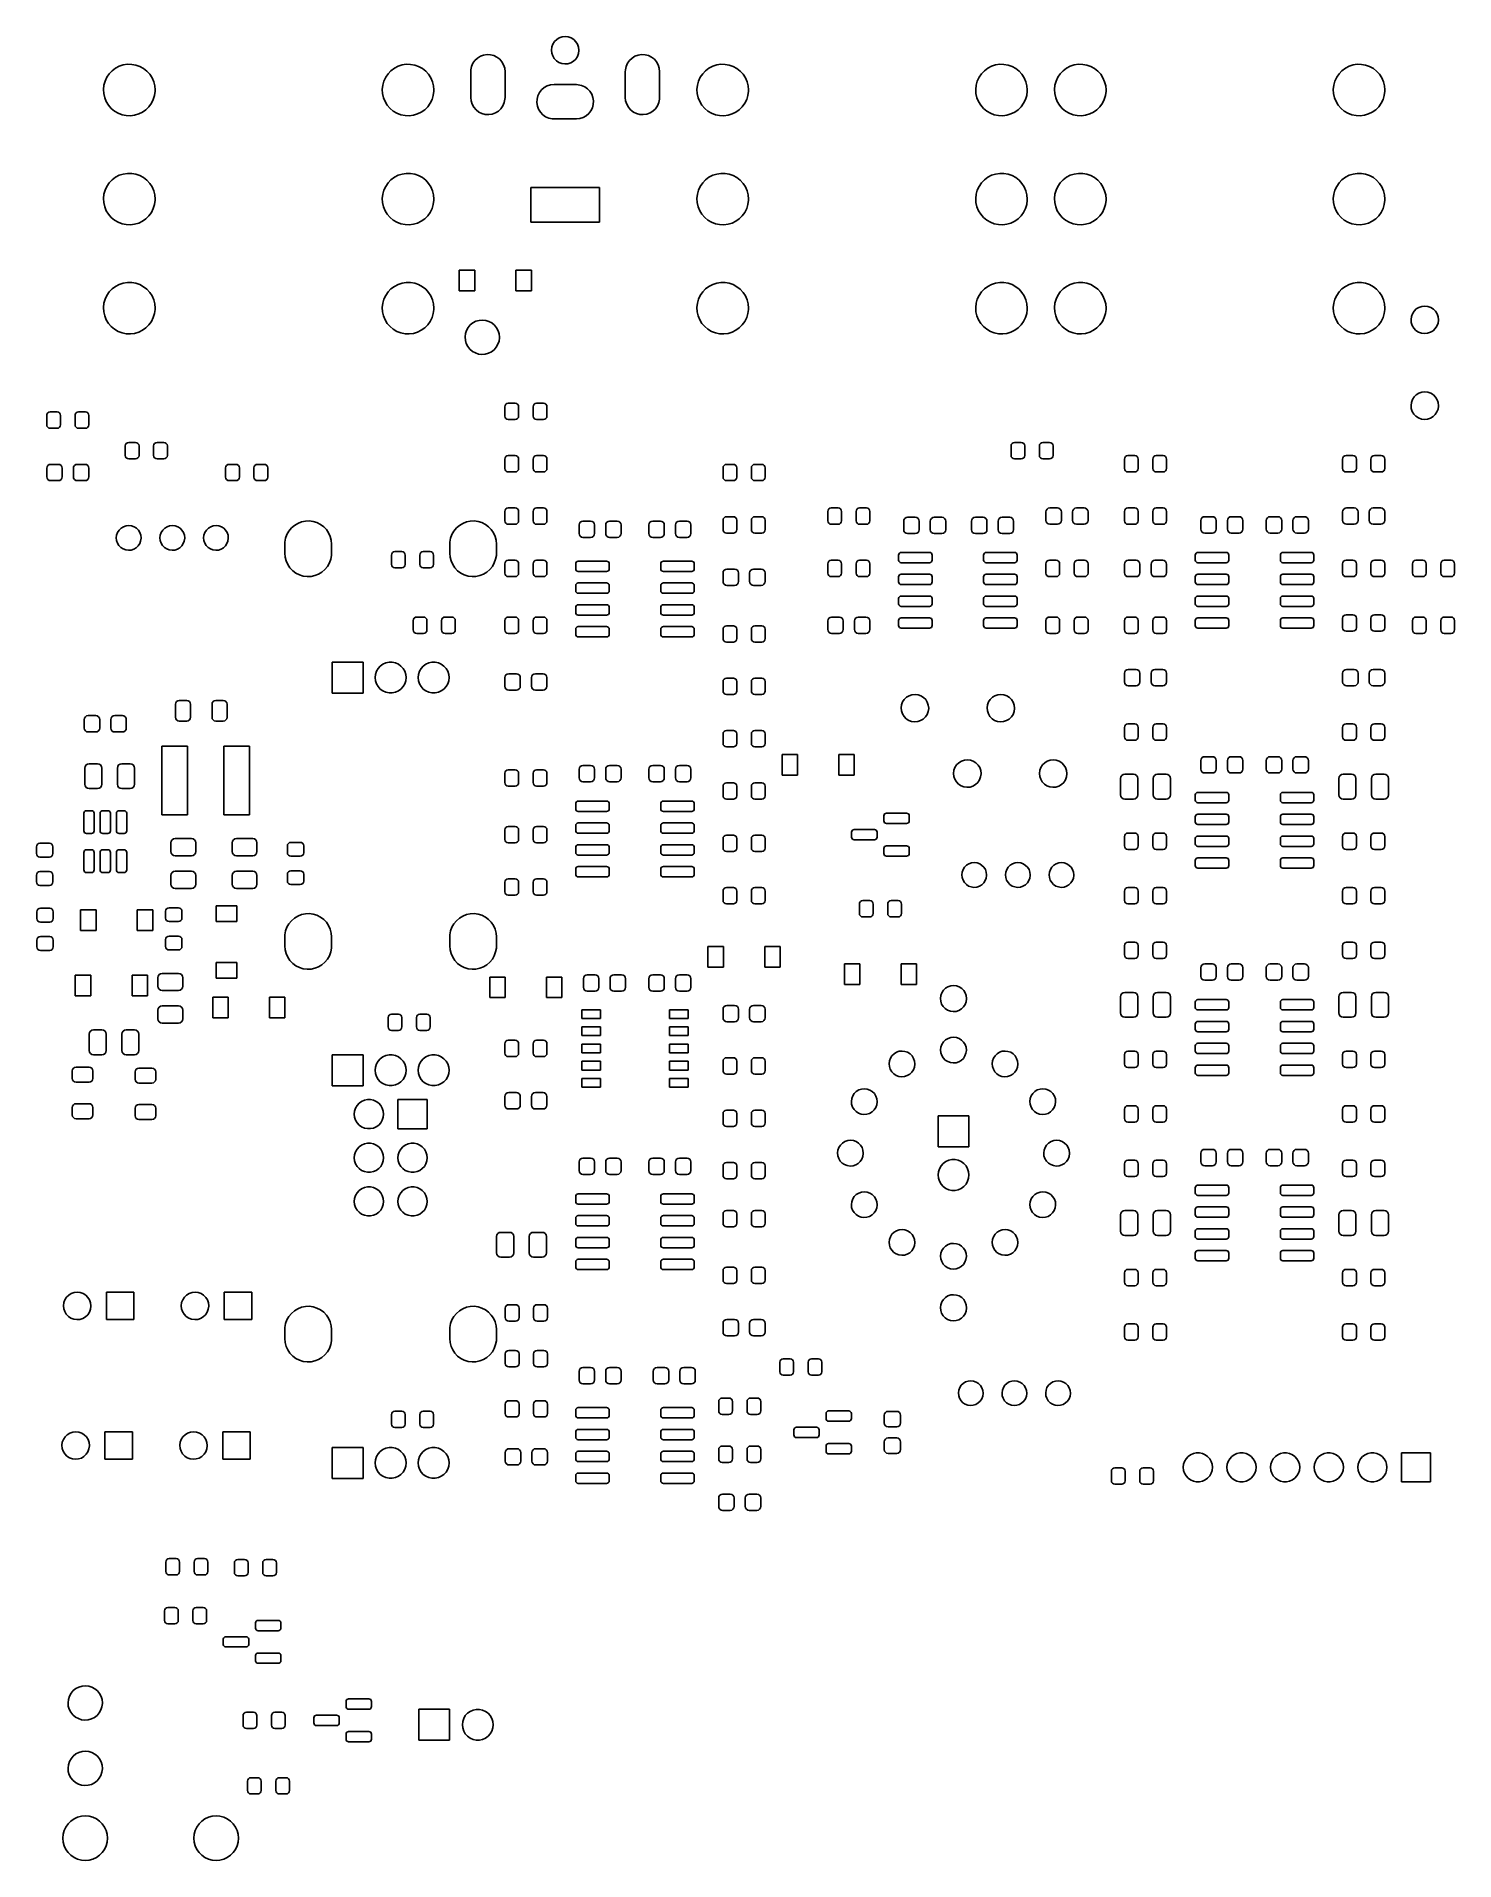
# Model space of a CAD drawing. Extents: x 109 to 191, y -153 to -46.
import ezdxf

# ---------------------------------------------------------------- set-up
doc = ezdxf.new("R2010")
doc.units = 0
doc.layers.add('BLACK', color=7, linetype='CONTINUOUS')

msp = doc.modelspace()

# ---------------------------------------------------------------- linework, layer by layer
at = {"layer": 'BLACK', "linetype": 'CONTINUOUS'}
for p, q in [((139.08, -46.7944), (139.207, -46.6696)), ((139.207, -46.6696), (139.359, -46.5761)), ((139.359, -46.5761), (139.528, -46.5187)), ((139.528, -46.5187), (139.706, -46.5)), ((139.706, -46.5), (139.883, -46.5211)), ((139.883, -46.5211), (140.051, -46.581)), ((140.051, -46.581), (140.201, -46.6765)), ((140.201, -46.6765), (140.327, -46.8031)), ((134.443, -47.8966), (134.59, -47.7577)), ((134.59, -47.7577), (134.762, -47.6512)), ((134.762, -47.6512), (134.951, -47.5814)), ((134.951, -47.5814), (135.151, -47.5512)), ((135.151, -47.5512), (135.353, -47.5618)), ((135.353, -47.5618), (135.549, -47.6127)), ((135.549, -47.6127), (135.73, -47.702)), ((135.73, -47.702), (135.89, -47.8258)), ((138.9, -47.2888), (138.922, -47.1119)), ((138.917, -47.4663), (138.9, -47.2888)), ((138.974, -47.6356), (138.917, -47.4663)), ((138.922, -47.1119), (138.983, -46.9443)), ((139.066, -47.7881), (138.974, -47.6356)), ((138.983, -46.9443), (139.08, -46.7944)), ((140.412, -47.6657), (140.313, -47.8142)), ((140.327, -46.8031), (140.421, -46.9543)), ((140.475, -47.499), (140.412, -47.6657)), ((140.421, -46.9543), (140.48, -47.1228)), ((140.5, -47.3223), (140.475, -47.499)), ((140.48, -47.1228), (140.5, -47.3)), ((140.5, -47.3), (140.5, -47.3223)), ((143.443, -47.8966), (143.59, -47.7577)), ((143.59, -47.7577), (143.762, -47.6512)), ((143.762, -47.6512), (143.951, -47.5814)), ((143.951, -47.5814), (144.151, -47.5512)), ((144.151, -47.5512), (144.353, -47.5618)), ((144.353, -47.5618), (144.549, -47.6127)), ((144.549, -47.6127), (144.73, -47.702)), ((144.73, -47.702), (144.89, -47.8258)), ((113.022, -48.8741), (113.16, -48.671)), ((113.16, -48.671), (113.33, -48.4933)), ((113.33, -48.4933), (113.527, -48.3457)), ((113.527, -48.3457), (113.745, -48.2322)), ((113.745, -48.2322), (113.978, -48.1558)), ((113.978, -48.1558), (114.221, -48.1187)), ((114.221, -48.1187), (114.467, -48.1217)), ((114.467, -48.1217), (114.709, -48.1648)), ((114.709, -48.1648), (114.941, -48.2468)), ((114.941, -48.2468), (115.156, -48.3656)), ((115.156, -48.3656), (115.349, -48.518)), ((115.349, -48.518), (115.514, -48.6998)), ((115.514, -48.6998), (115.648, -48.9062)), ((129.252, -48.8741), (129.39, -48.671)), ((129.39, -48.671), (129.56, -48.4933)), ((129.56, -48.4933), (129.757, -48.3457)), ((129.757, -48.3457), (129.975, -48.2322)), ((129.975, -48.2322), (130.208, -48.1558)), ((130.208, -48.1558), (130.451, -48.1187)), ((130.451, -48.1187), (130.697, -48.1217)), ((130.697, -48.1217), (130.939, -48.1648)), ((130.939, -48.1648), (131.171, -48.2468)), ((131.171, -48.2468), (131.386, -48.3656)), ((131.386, -48.3656), (131.579, -48.518)), ((131.579, -48.518), (131.744, -48.6998)), ((131.744, -48.6998), (131.878, -48.9062)), ((134.2, -48.55), (134.205, -48.4455)), ((134.2, -50.05), (134.2, -48.55)), ((134.205, -48.4455), (134.247, -48.2476)), ((134.247, -48.2476), (134.327, -48.0621)), ((134.327, -48.0621), (134.443, -47.8966)), ((135.89, -47.8258), (136.021, -47.9793)), ((136.021, -47.9793), (136.119, -48.1561)), ((136.119, -48.1561), (136.18, -48.3489)), ((136.18, -48.3489), (136.2, -48.55)), ((136.2, -48.55), (136.2, -50.05)), ((139.19, -47.9164), (139.066, -47.7881)), ((139.339, -48.0141), (139.19, -47.9164)), ((139.506, -48.0762), (139.339, -48.0141)), ((139.683, -48.0998), (139.506, -48.0762)), ((139.861, -48.0837), (139.683, -48.0998)), ((140.03, -48.0285), (139.861, -48.0837)), ((140.184, -47.9372), (140.03, -48.0285)), ((140.313, -47.8142), (140.184, -47.9372)), ((143.2, -48.55), (143.205, -48.4455)), ((143.2, -50.05), (143.2, -48.55)), ((143.205, -48.4455), (143.247, -48.2476)), ((143.247, -48.2476), (143.327, -48.0621)), ((143.327, -48.0621), (143.443, -47.8966)), ((144.89, -47.8258), (145.021, -47.9793)), ((145.021, -47.9793), (145.119, -48.1561)), ((145.119, -48.1561), (145.18, -48.3489)), ((145.18, -48.3489), (145.2, -48.55)), ((145.2, -48.55), (145.2, -50.05)), ((147.566, -48.8741), (147.704, -48.671)), ((147.704, -48.671), (147.874, -48.4933)), ((147.874, -48.4933), (148.071, -48.3457)), ((148.071, -48.3457), (148.289, -48.2322)), ((148.289, -48.2322), (148.522, -48.1558)), ((148.522, -48.1558), (148.765, -48.1187)), ((148.765, -48.1187), (149.011, -48.1217)), ((149.011, -48.1217), (149.253, -48.1648)), ((149.253, -48.1648), (149.485, -48.2468)), ((149.485, -48.2468), (149.7, -48.3656)), ((149.7, -48.3656), (149.893, -48.518)), ((149.893, -48.518), (150.058, -48.6998)), ((150.058, -48.6998), (150.192, -48.9062)), ((163.796, -48.8741), (163.934, -48.671)), ((163.934, -48.671), (164.104, -48.4933)), ((164.104, -48.4933), (164.301, -48.3457)), ((164.301, -48.3457), (164.519, -48.2322)), ((164.519, -48.2322), (164.752, -48.1558)), ((164.752, -48.1558), (164.995, -48.1187)), ((164.995, -48.1187), (165.241, -48.1217)), ((165.241, -48.1217), (165.483, -48.1648)), ((165.483, -48.1648), (165.715, -48.2468)), ((165.715, -48.2468), (165.93, -48.3656)), ((165.93, -48.3656), (166.123, -48.518)), ((166.123, -48.518), (166.288, -48.6998)), ((166.288, -48.6998), (166.422, -48.9062)), ((168.381, -48.8741), (168.519, -48.671)), ((168.519, -48.671), (168.689, -48.4933)), ((168.689, -48.4933), (168.886, -48.3457)), ((168.886, -48.3457), (169.104, -48.2322)), ((169.104, -48.2322), (169.337, -48.1558)), ((169.337, -48.1558), (169.58, -48.1187)), ((169.58, -48.1187), (169.826, -48.1217)), ((169.826, -48.1217), (170.068, -48.1648)), ((170.068, -48.1648), (170.3, -48.2468)), ((170.3, -48.2468), (170.515, -48.3656)), ((170.515, -48.3656), (170.708, -48.518)), ((170.708, -48.518), (170.873, -48.6998)), ((170.873, -48.6998), (171.007, -48.9062)), ((184.611, -48.8741), (184.749, -48.671)), ((184.749, -48.671), (184.919, -48.4933)), ((184.919, -48.4933), (185.116, -48.3457)), ((185.116, -48.3457), (185.334, -48.2322)), ((185.334, -48.2322), (185.567, -48.1558)), ((185.567, -48.1558), (185.81, -48.1187)), ((185.81, -48.1187), (186.056, -48.1217)), ((186.056, -48.1217), (186.298, -48.1648)), ((186.298, -48.1648), (186.53, -48.2468)), ((186.53, -48.2468), (186.745, -48.3656)), ((186.745, -48.3656), (186.938, -48.518)), ((186.938, -48.518), (187.103, -48.6998)), ((187.103, -48.6998), (187.237, -48.9062)), ((112.826, -49.5784), (112.853, -49.3339)), ((112.841, -49.8238), (112.826, -49.5784)), ((112.895, -50.0636), (112.841, -49.8238)), ((112.853, -49.3339), (112.918, -49.0971)), ((112.918, -49.0971), (113.022, -48.8741)), ((115.648, -48.9062), (115.746, -49.1316)), ((115.746, -49.1316), (115.806, -49.37)), ((115.824, -49.6883), (115.792, -49.932)), ((115.806, -49.37), (115.826, -49.615)), ((115.826, -49.615), (115.824, -49.6883)), ((129.056, -49.5784), (129.083, -49.3339)), ((129.071, -49.8238), (129.056, -49.5784)), ((129.125, -50.0636), (129.071, -49.8238)), ((129.083, -49.3339), (129.148, -49.0971)), ((129.148, -49.0971), (129.252, -48.8741)), ((131.878, -48.9062), (131.976, -49.1316)), ((131.976, -49.1316), (132.036, -49.37)), ((132.054, -49.6883), (132.022, -49.932)), ((132.036, -49.37), (132.056, -49.615)), ((132.056, -49.615), (132.054, -49.6883)), ((138.113, -49.9514), (138.202, -49.7701)), ((138.202, -49.7701), (138.326, -49.6104)), ((138.326, -49.6104), (138.479, -49.4789)), ((138.479, -49.4789), (138.656, -49.3809)), ((138.656, -49.3809), (138.849, -49.3204)), ((138.849, -49.3204), (139.05, -49.3)), ((139.05, -49.3), (140.35, -49.3)), ((140.35, -49.3), (140.455, -49.3055)), ((140.455, -49.3055), (140.652, -49.3468)), ((140.652, -49.3468), (140.838, -49.4271)), ((140.838, -49.4271), (141.003, -49.543)), ((141.003, -49.543), (141.142, -49.6899)), ((141.142, -49.6899), (141.249, -49.8616)), ((141.249, -49.8616), (141.319, -50.0513)), ((147.37, -49.5784), (147.397, -49.3339)), ((147.385, -49.8238), (147.37, -49.5784)), ((147.439, -50.0636), (147.385, -49.8238)), ((147.397, -49.3339), (147.462, -49.0971)), ((147.462, -49.0971), (147.566, -48.8741)), ((150.192, -48.9062), (150.29, -49.1316)), ((150.29, -49.1316), (150.35, -49.37)), ((150.368, -49.6883), (150.336, -49.932)), ((150.35, -49.37), (150.37, -49.615)), ((150.37, -49.615), (150.368, -49.6883)), ((163.6, -49.5784), (163.627, -49.3339)), ((163.615, -49.8238), (163.6, -49.5784)), ((163.669, -50.0636), (163.615, -49.8238)), ((163.627, -49.3339), (163.692, -49.0971)), ((163.692, -49.0971), (163.796, -48.8741)), ((166.422, -48.9062), (166.52, -49.1316)), ((166.52, -49.1316), (166.58, -49.37)), ((166.598, -49.6883), (166.566, -49.932)), ((166.58, -49.37), (166.6, -49.615)), ((166.6, -49.615), (166.598, -49.6883)), ((168.185, -49.5784), (168.212, -49.3339)), ((168.2, -49.8238), (168.185, -49.5784)), ((168.254, -50.0636), (168.2, -49.8238)), ((168.212, -49.3339), (168.277, -49.0971)), ((168.277, -49.0971), (168.381, -48.8741)), ((171.007, -48.9062), (171.105, -49.1316)), ((171.105, -49.1316), (171.165, -49.37)), ((171.183, -49.6883), (171.151, -49.932)), ((171.165, -49.37), (171.185, -49.615)), ((171.185, -49.615), (171.183, -49.6883)), ((184.415, -49.5784), (184.442, -49.3339)), ((184.43, -49.8238), (184.415, -49.5784)), ((184.484, -50.0636), (184.43, -49.8238)), ((184.442, -49.3339), (184.507, -49.0971)), ((184.507, -49.0971), (184.611, -48.8741)), ((187.237, -48.9062), (187.335, -49.1316)), ((187.335, -49.1316), (187.395, -49.37)), ((187.413, -49.6883), (187.381, -49.932)), ((187.395, -49.37), (187.415, -49.615)), ((187.415, -49.615), (187.413, -49.6883)), ((112.987, -50.2913), (112.895, -50.0636)), ((113.116, -50.5009), (112.987, -50.2913)), ((113.277, -50.6867), (113.116, -50.5009)), ((113.466, -50.8437), (113.277, -50.6867)), ((113.678, -50.9677), (113.466, -50.8437)), ((113.908, -51.0554), (113.678, -50.9677)), ((115.094, -50.9034), (114.873, -51.0116)), ((115.294, -50.7607), (115.094, -50.9034)), ((115.468, -50.5872), (115.294, -50.7607)), ((115.612, -50.3876), (115.468, -50.5872)), ((115.721, -50.1672), (115.612, -50.3876)), ((115.792, -49.932), (115.721, -50.1672)), ((129.217, -50.2913), (129.125, -50.0636)), ((129.346, -50.5009), (129.217, -50.2913)), ((129.507, -50.6867), (129.346, -50.5009)), ((129.696, -50.8437), (129.507, -50.6867)), ((129.908, -50.9677), (129.696, -50.8437)), ((130.138, -51.0554), (129.908, -50.9677)), ((131.324, -50.9034), (131.103, -51.0116)), ((131.524, -50.7607), (131.324, -50.9034)), ((131.698, -50.5872), (131.524, -50.7607)), ((131.842, -50.3876), (131.698, -50.5872)), ((131.951, -50.1672), (131.842, -50.3876)), ((132.022, -49.932), (131.951, -50.1672)), ((134.22, -50.2511), (134.2, -50.05)), ((134.281, -50.4439), (134.22, -50.2511)), ((134.379, -50.6207), (134.281, -50.4439)), ((134.51, -50.7742), (134.379, -50.6207)), ((134.67, -50.898), (134.51, -50.7742)), ((134.851, -50.9873), (134.67, -50.898)), ((135.638, -50.9488), (135.449, -51.0186)), ((135.81, -50.8423), (135.638, -50.9488)), ((135.957, -50.7034), (135.81, -50.8423)), ((136.073, -50.5379), (135.957, -50.7034)), ((136.153, -50.3524), (136.073, -50.5379)), ((136.195, -50.1545), (136.153, -50.3524)), ((136.2, -50.05), (136.195, -50.1545)), ((138.051, -50.3488), (138.062, -50.147)), ((138.081, -50.5487), (138.051, -50.3488)), ((138.062, -50.147), (138.113, -49.9514)), ((138.151, -50.7384), (138.081, -50.5487)), ((138.258, -50.9101), (138.151, -50.7384)), ((138.397, -51.057), (138.258, -50.9101)), ((141.198, -50.8299), (141.074, -50.9896)), ((141.287, -50.6486), (141.198, -50.8299)), ((141.338, -50.453), (141.287, -50.6486)), ((141.319, -50.0513), (141.349, -50.2511)), ((141.349, -50.2511), (141.338, -50.453)), ((143.22, -50.2511), (143.2, -50.05)), ((143.281, -50.4439), (143.22, -50.2511)), ((143.379, -50.6207), (143.281, -50.4439)), ((143.51, -50.7742), (143.379, -50.6207)), ((143.67, -50.898), (143.51, -50.7742)), ((143.851, -50.9873), (143.67, -50.898)), ((144.638, -50.9488), (144.449, -51.0186)), ((144.81, -50.8423), (144.638, -50.9488)), ((144.957, -50.7034), (144.81, -50.8423)), ((145.073, -50.5379), (144.957, -50.7034)), ((145.153, -50.3524), (145.073, -50.5379)), ((145.195, -50.1545), (145.153, -50.3524)), ((145.2, -50.05), (145.195, -50.1545)), ((147.531, -50.2913), (147.439, -50.0636)), ((147.66, -50.5009), (147.531, -50.2913)), ((147.821, -50.6867), (147.66, -50.5009)), ((148.01, -50.8437), (147.821, -50.6867)), ((148.222, -50.9677), (148.01, -50.8437)), ((148.452, -51.0554), (148.222, -50.9677)), ((149.638, -50.9034), (149.417, -51.0116)), ((149.838, -50.7607), (149.638, -50.9034)), ((150.012, -50.5872), (149.838, -50.7607)), ((150.156, -50.3876), (150.012, -50.5872)), ((150.265, -50.1672), (150.156, -50.3876)), ((150.336, -49.932), (150.265, -50.1672)), ((163.761, -50.2913), (163.669, -50.0636)), ((163.89, -50.5009), (163.761, -50.2913)), ((164.051, -50.6867), (163.89, -50.5009)), ((164.24, -50.8437), (164.051, -50.6867)), ((164.452, -50.9677), (164.24, -50.8437)), ((164.682, -51.0554), (164.452, -50.9677)), ((165.868, -50.9034), (165.647, -51.0116)), ((166.068, -50.7607), (165.868, -50.9034)), ((166.242, -50.5872), (166.068, -50.7607)), ((166.386, -50.3876), (166.242, -50.5872)), ((166.495, -50.1672), (166.386, -50.3876)), ((166.566, -49.932), (166.495, -50.1672)), ((168.346, -50.2913), (168.254, -50.0636)), ((168.475, -50.5009), (168.346, -50.2913)), ((168.636, -50.6867), (168.475, -50.5009)), ((168.825, -50.8437), (168.636, -50.6867)), ((169.037, -50.9677), (168.825, -50.8437)), ((169.267, -51.0554), (169.037, -50.9677)), ((170.453, -50.9034), (170.232, -51.0116)), ((170.653, -50.7607), (170.453, -50.9034)), ((170.827, -50.5872), (170.653, -50.7607)), ((170.971, -50.3876), (170.827, -50.5872)), ((171.08, -50.1672), (170.971, -50.3876)), ((171.151, -49.932), (171.08, -50.1672)), ((184.576, -50.2913), (184.484, -50.0636)), ((184.705, -50.5009), (184.576, -50.2913)), ((184.866, -50.6867), (184.705, -50.5009)), ((185.055, -50.8437), (184.866, -50.6867)), ((185.267, -50.9677), (185.055, -50.8437)), ((185.497, -51.0554), (185.267, -50.9677)), ((186.683, -50.9034), (186.462, -51.0116)), ((186.883, -50.7607), (186.683, -50.9034)), ((187.057, -50.5872), (186.883, -50.7607)), ((187.201, -50.3876), (187.057, -50.5872)), ((187.31, -50.1672), (187.201, -50.3876)), ((187.381, -49.932), (187.31, -50.1672)), ((114.148, -51.1044), (113.908, -51.0554)), ((114.394, -51.1135), (114.148, -51.1044)), ((114.638, -51.0822), (114.394, -51.1135)), ((114.873, -51.0116), (114.638, -51.0822)), ((130.378, -51.1044), (130.138, -51.0554)), ((130.624, -51.1135), (130.378, -51.1044)), ((130.868, -51.0822), (130.624, -51.1135)), ((131.103, -51.0116), (130.868, -51.0822)), ((135.047, -51.0382), (134.851, -50.9873)), ((135.249, -51.0488), (135.047, -51.0382)), ((135.449, -51.0186), (135.249, -51.0488)), ((138.562, -51.1729), (138.397, -51.057)), ((138.748, -51.2532), (138.562, -51.1729)), ((138.945, -51.2945), (138.748, -51.2532)), ((139.05, -51.3), (138.945, -51.2945)), ((140.35, -51.3), (139.05, -51.3)), ((140.551, -51.2796), (140.35, -51.3)), ((140.744, -51.2191), (140.551, -51.2796)), ((140.921, -51.1211), (140.744, -51.2191)), ((141.074, -50.9896), (140.921, -51.1211)), ((144.047, -51.0382), (143.851, -50.9873)), ((144.249, -51.0488), (144.047, -51.0382)), ((144.449, -51.0186), (144.249, -51.0488)), ((148.692, -51.1044), (148.452, -51.0554)), ((148.938, -51.1135), (148.692, -51.1044)), ((149.182, -51.0822), (148.938, -51.1135)), ((149.417, -51.0116), (149.182, -51.0822)), ((164.922, -51.1044), (164.682, -51.0554)), ((165.168, -51.1135), (164.922, -51.1044)), ((165.412, -51.0822), (165.168, -51.1135)), ((165.647, -51.0116), (165.412, -51.0822)), ((169.507, -51.1044), (169.267, -51.0554)), ((169.753, -51.1135), (169.507, -51.1044)), ((169.997, -51.0822), (169.753, -51.1135)), ((170.232, -51.0116), (169.997, -51.0822)), ((185.737, -51.1044), (185.497, -51.0554)), ((185.983, -51.1135), (185.737, -51.1044)), ((186.227, -51.0822), (185.983, -51.1135)), ((186.462, -51.0116), (186.227, -51.0822)), ((113.022, -55.2241), (113.16, -55.021)), ((113.16, -55.021), (113.33, -54.8433)), ((113.33, -54.8433), (113.527, -54.6957)), ((113.527, -54.6957), (113.745, -54.5822)), ((113.745, -54.5822), (113.978, -54.5058)), ((113.978, -54.5058), (114.221, -54.4687)), ((114.221, -54.4687), (114.467, -54.4717)), ((114.467, -54.4717), (114.709, -54.5148)), ((114.709, -54.5148), (114.941, -54.5968)), ((114.941, -54.5968), (115.156, -54.7156)), ((115.156, -54.7156), (115.349, -54.868)), ((115.349, -54.868), (115.514, -55.0498)), ((115.514, -55.0498), (115.648, -55.2562)), ((129.252, -55.2241), (129.39, -55.021)), ((129.39, -55.021), (129.56, -54.8433)), ((129.56, -54.8433), (129.757, -54.6957)), ((129.757, -54.6957), (129.975, -54.5822)), ((129.975, -54.5822), (130.208, -54.5058)), ((130.208, -54.5058), (130.451, -54.4687)), ((130.451, -54.4687), (130.697, -54.4717)), ((130.697, -54.4717), (130.939, -54.5148)), ((130.939, -54.5148), (131.171, -54.5968)), ((131.171, -54.5968), (131.386, -54.7156)), ((131.386, -54.7156), (131.579, -54.868)), ((131.579, -54.868), (131.744, -55.0498)), ((131.744, -55.0498), (131.878, -55.2562)), ((147.566, -55.2241), (147.704, -55.021)), ((147.704, -55.021), (147.874, -54.8433)), ((147.874, -54.8433), (148.071, -54.6957)), ((148.071, -54.6957), (148.289, -54.5822)), ((148.289, -54.5822), (148.522, -54.5058)), ((148.522, -54.5058), (148.765, -54.4687)), ((148.765, -54.4687), (149.011, -54.4717)), ((149.011, -54.4717), (149.253, -54.5148)), ((149.253, -54.5148), (149.485, -54.5968)), ((149.485, -54.5968), (149.7, -54.7156)), ((149.7, -54.7156), (149.893, -54.868)), ((149.893, -54.868), (150.058, -55.0498)), ((150.058, -55.0498), (150.192, -55.2562)), ((163.796, -55.2241), (163.934, -55.021)), ((163.934, -55.021), (164.104, -54.8433)), ((164.104, -54.8433), (164.301, -54.6957)), ((164.301, -54.6957), (164.519, -54.5822)), ((164.519, -54.5822), (164.752, -54.5058)), ((164.752, -54.5058), (164.995, -54.4687)), ((164.995, -54.4687), (165.241, -54.4717)), ((165.241, -54.4717), (165.483, -54.5148)), ((165.483, -54.5148), (165.715, -54.5968)), ((165.715, -54.5968), (165.93, -54.7156)), ((165.93, -54.7156), (166.123, -54.868)), ((166.123, -54.868), (166.288, -55.0498)), ((166.288, -55.0498), (166.422, -55.2562)), ((168.381, -55.2241), (168.519, -55.021)), ((168.519, -55.021), (168.689, -54.8433)), ((168.689, -54.8433), (168.886, -54.6957)), ((168.886, -54.6957), (169.104, -54.5822)), ((169.104, -54.5822), (169.337, -54.5058)), ((169.337, -54.5058), (169.58, -54.4687)), ((169.58, -54.4687), (169.826, -54.4717)), ((169.826, -54.4717), (170.068, -54.5148)), ((170.068, -54.5148), (170.3, -54.5968)), ((170.3, -54.5968), (170.515, -54.7156)), ((170.515, -54.7156), (170.708, -54.868)), ((170.708, -54.868), (170.873, -55.0498)), ((170.873, -55.0498), (171.007, -55.2562)), ((184.611, -55.2241), (184.749, -55.021)), ((184.749, -55.021), (184.919, -54.8433)), ((184.919, -54.8433), (185.116, -54.6957)), ((185.116, -54.6957), (185.334, -54.5822)), ((185.334, -54.5822), (185.567, -54.5058)), ((185.567, -54.5058), (185.81, -54.4687)), ((185.81, -54.4687), (186.056, -54.4717)), ((186.056, -54.4717), (186.298, -54.5148)), ((186.298, -54.5148), (186.53, -54.5968)), ((186.53, -54.5968), (186.745, -54.7156)), ((186.745, -54.7156), (186.938, -54.868)), ((186.938, -54.868), (187.103, -55.0498)), ((187.103, -55.0498), (187.237, -55.2562)), ((112.826, -55.9284), (112.853, -55.6839)), ((112.841, -56.1738), (112.826, -55.9284)), ((112.895, -56.4136), (112.841, -56.1738)), ((112.853, -55.6839), (112.918, -55.4471)), ((112.918, -55.4471), (113.022, -55.2241)), ((115.648, -55.2562), (115.746, -55.4816)), ((115.746, -55.4816), (115.806, -55.72)), ((115.824, -56.0383), (115.792, -56.282)), ((115.806, -55.72), (115.826, -55.965)), ((115.826, -55.965), (115.824, -56.0383)), ((129.056, -55.9284), (129.083, -55.6839)), ((129.071, -56.1738), (129.056, -55.9284)), ((129.125, -56.4136), (129.071, -56.1738)), ((129.083, -55.6839), (129.148, -55.4471)), ((129.148, -55.4471), (129.252, -55.2241)), ((131.878, -55.2562), (131.976, -55.4816)), ((131.976, -55.4816), (132.036, -55.72)), ((132.054, -56.0383), (132.022, -56.282)), ((132.036, -55.72), (132.056, -55.965)), ((132.056, -55.965), (132.054, -56.0383)), ((137.7, -57.3), (137.7, -55.3)), ((137.7, -55.3), (141.7, -55.3)), ((141.7, -55.3), (141.7, -57.3)), ((147.37, -55.9284), (147.397, -55.6839)), ((147.385, -56.1738), (147.37, -55.9284)), ((147.439, -56.4136), (147.385, -56.1738)), ((147.397, -55.6839), (147.462, -55.4471)), ((147.462, -55.4471), (147.566, -55.2241)), ((150.192, -55.2562), (150.29, -55.4816)), ((150.29, -55.4816), (150.35, -55.72)), ((150.368, -56.0383), (150.336, -56.282)), ((150.35, -55.72), (150.37, -55.965)), ((150.37, -55.965), (150.368, -56.0383)), ((163.6, -55.9284), (163.627, -55.6839)), ((163.615, -56.1738), (163.6, -55.9284)), ((163.669, -56.4136), (163.615, -56.1738)), ((163.627, -55.6839), (163.692, -55.4471)), ((163.692, -55.4471), (163.796, -55.2241)), ((166.422, -55.2562), (166.52, -55.4816)), ((166.52, -55.4816), (166.58, -55.72)), ((166.598, -56.0383), (166.566, -56.282)), ((166.58, -55.72), (166.6, -55.965)), ((166.6, -55.965), (166.598, -56.0383)), ((168.185, -55.9284), (168.212, -55.6839)), ((168.2, -56.1738), (168.185, -55.9284)), ((168.254, -56.4136), (168.2, -56.1738)), ((168.212, -55.6839), (168.277, -55.4471)), ((168.277, -55.4471), (168.381, -55.2241)), ((171.007, -55.2562), (171.105, -55.4816)), ((171.105, -55.4816), (171.165, -55.72)), ((171.183, -56.0383), (171.151, -56.282)), ((171.165, -55.72), (171.185, -55.965)), ((171.185, -55.965), (171.183, -56.0383)), ((184.415, -55.9284), (184.442, -55.6839)), ((184.43, -56.1738), (184.415, -55.9284)), ((184.484, -56.4136), (184.43, -56.1738)), ((184.442, -55.6839), (184.507, -55.4471)), ((184.507, -55.4471), (184.611, -55.2241)), ((187.237, -55.2562), (187.335, -55.4816)), ((187.335, -55.4816), (187.395, -55.72)), ((187.413, -56.0383), (187.381, -56.282)), ((187.395, -55.72), (187.415, -55.965)), ((187.415, -55.965), (187.413, -56.0383)), ((112.987, -56.6413), (112.895, -56.4136)), ((113.116, -56.8509), (112.987, -56.6413)), ((113.277, -57.0367), (113.116, -56.8509)), ((113.466, -57.1937), (113.277, -57.0367)), ((113.678, -57.3177), (113.466, -57.1937)), ((113.908, -57.4054), (113.678, -57.3177)), ((115.094, -57.2534), (114.873, -57.3616)), ((115.294, -57.1107), (115.094, -57.2534)), ((115.468, -56.9372), (115.294, -57.1107)), ((115.612, -56.7376), (115.468, -56.9372)), ((115.721, -56.5172), (115.612, -56.7376)), ((115.792, -56.282), (115.721, -56.5172)), ((129.217, -56.6413), (129.125, -56.4136)), ((129.346, -56.8509), (129.217, -56.6413)), ((129.507, -57.0367), (129.346, -56.8509)), ((129.696, -57.1937), (129.507, -57.0367)), ((129.908, -57.3177), (129.696, -57.1937)), ((130.138, -57.4054), (129.908, -57.3177)), ((131.324, -57.2534), (131.103, -57.3616)), ((131.524, -57.1107), (131.324, -57.2534)), ((131.698, -56.9372), (131.524, -57.1107)), ((131.842, -56.7376), (131.698, -56.9372)), ((131.951, -56.5172), (131.842, -56.7376)), ((132.022, -56.282), (131.951, -56.5172)), ((141.7, -57.3), (137.7, -57.3)), ((147.531, -56.6413), (147.439, -56.4136)), ((147.66, -56.8509), (147.531, -56.6413)), ((147.821, -57.0367), (147.66, -56.8509)), ((148.01, -57.1937), (147.821, -57.0367)), ((148.222, -57.3177), (148.01, -57.1937)), ((148.452, -57.4054), (148.222, -57.3177)), ((149.638, -57.2534), (149.417, -57.3616)), ((149.838, -57.1107), (149.638, -57.2534)), ((150.012, -56.9372), (149.838, -57.1107)), ((150.156, -56.7376), (150.012, -56.9372)), ((150.265, -56.5172), (150.156, -56.7376)), ((150.336, -56.282), (150.265, -56.5172)), ((163.761, -56.6413), (163.669, -56.4136)), ((163.89, -56.8509), (163.761, -56.6413)), ((164.051, -57.0367), (163.89, -56.8509)), ((164.24, -57.1937), (164.051, -57.0367)), ((164.452, -57.3177), (164.24, -57.1937)), ((164.682, -57.4054), (164.452, -57.3177)), ((165.868, -57.2534), (165.647, -57.3616)), ((166.068, -57.1107), (165.868, -57.2534)), ((166.242, -56.9372), (166.068, -57.1107)), ((166.386, -56.7376), (166.242, -56.9372)), ((166.495, -56.5172), (166.386, -56.7376)), ((166.566, -56.282), (166.495, -56.5172)), ((168.346, -56.6413), (168.254, -56.4136)), ((168.475, -56.8509), (168.346, -56.6413)), ((168.636, -57.0367), (168.475, -56.8509)), ((168.825, -57.1937), (168.636, -57.0367)), ((169.037, -57.3177), (168.825, -57.1937)), ((169.267, -57.4054), (169.037, -57.3177)), ((170.453, -57.2534), (170.232, -57.3616)), ((170.653, -57.1107), (170.453, -57.2534)), ((170.827, -56.9372), (170.653, -57.1107)), ((170.971, -56.7376), (170.827, -56.9372)), ((171.08, -56.5172), (170.971, -56.7376)), ((171.151, -56.282), (171.08, -56.5172)), ((184.576, -56.6413), (184.484, -56.4136)), ((184.705, -56.8509), (184.576, -56.6413)), ((184.866, -57.0367), (184.705, -56.8509)), ((185.055, -57.1937), (184.866, -57.0367)), ((185.267, -57.3177), (185.055, -57.1937)), ((185.497, -57.4054), (185.267, -57.3177)), ((186.683, -57.2534), (186.462, -57.3616)), ((186.883, -57.1107), (186.683, -57.2534)), ((187.057, -56.9372), (186.883, -57.1107)), ((187.201, -56.7376), (187.057, -56.9372)), ((187.31, -56.5172), (187.201, -56.7376)), ((187.381, -56.282), (187.31, -56.5172)), ((114.148, -57.4544), (113.908, -57.4054)), ((114.394, -57.4635), (114.148, -57.4544)), ((114.638, -57.4322), (114.394, -57.4635)), ((114.873, -57.3616), (114.638, -57.4322)), ((130.378, -57.4544), (130.138, -57.4054)), ((130.624, -57.4635), (130.378, -57.4544)), ((130.868, -57.4322), (130.624, -57.4635)), ((131.103, -57.3616), (130.868, -57.4322)), ((148.692, -57.4544), (148.452, -57.4054)), ((148.938, -57.4635), (148.692, -57.4544)), ((149.182, -57.4322), (148.938, -57.4635)), ((149.417, -57.3616), (149.182, -57.4322)), ((164.922, -57.4544), (164.682, -57.4054)), ((165.168, -57.4635), (164.922, -57.4544)), ((165.412, -57.4322), (165.168, -57.4635)), ((165.647, -57.3616), (165.412, -57.4322)), ((169.507, -57.4544), (169.267, -57.4054)), ((169.753, -57.4635), (169.507, -57.4544)), ((169.997, -57.4322), (169.753, -57.4635)), ((170.232, -57.3616), (169.997, -57.4322)), ((185.737, -57.4544), (185.497, -57.4054)), ((185.983, -57.4635), (185.737, -57.4544)), ((186.227, -57.4322), (185.983, -57.4635)), ((186.462, -57.3616), (186.227, -57.4322)), ((133.536, -61.306), (133.536, -60.106)), ((133.536, -60.106), (134.436, -60.106)), ((134.436, -60.106), (134.436, -61.306)), ((136.836, -61.306), (136.836, -60.106)), ((136.836, -60.106), (137.736, -60.106)), ((137.736, -60.106), (137.736, -61.306)), ((112.918, -61.7971), (113.022, -61.5741)), ((113.022, -61.5741), (113.16, -61.371)), ((113.16, -61.371), (113.33, -61.1933)), ((113.33, -61.1933), (113.527, -61.0457)), ((113.527, -61.0457), (113.745, -60.9322)), ((113.745, -60.9322), (113.978, -60.8558)), ((113.978, -60.8558), (114.221, -60.8187)), ((114.221, -60.8187), (114.467, -60.8217)), ((114.467, -60.8217), (114.709, -60.8648)), ((114.709, -60.8648), (114.941, -60.9468)), ((114.941, -60.9468), (115.156, -61.0656)), ((115.156, -61.0656), (115.349, -61.218)), ((115.349, -61.218), (115.514, -61.3998)), ((115.514, -61.3998), (115.648, -61.6062)), ((129.148, -61.7971), (129.252, -61.5741)), ((129.252, -61.5741), (129.39, -61.371)), ((129.39, -61.371), (129.56, -61.1933)), ((129.56, -61.1933), (129.757, -61.0457)), ((129.757, -61.0457), (129.975, -60.9322)), ((129.975, -60.9322), (130.208, -60.8558)), ((130.208, -60.8558), (130.451, -60.8187)), ((130.451, -60.8187), (130.697, -60.8217)), ((130.697, -60.8217), (130.939, -60.8648)), ((130.939, -60.8648), (131.171, -60.9468)), ((131.171, -60.9468), (131.386, -61.0656)), ((131.386, -61.0656), (131.579, -61.218)), ((131.579, -61.218), (131.744, -61.3998)), ((131.744, -61.3998), (131.878, -61.6062)), ((134.436, -61.306), (133.536, -61.306)), ((137.736, -61.306), (136.836, -61.306)), ((147.462, -61.7971), (147.566, -61.5741)), ((147.566, -61.5741), (147.704, -61.371)), ((147.704, -61.371), (147.874, -61.1933)), ((147.874, -61.1933), (148.071, -61.0457)), ((148.071, -61.0457), (148.289, -60.9322)), ((148.289, -60.9322), (148.522, -60.8558)), ((148.522, -60.8558), (148.765, -60.8187)), ((148.765, -60.8187), (149.011, -60.8217)), ((149.011, -60.8217), (149.253, -60.8648)), ((149.253, -60.8648), (149.485, -60.9468)), ((149.485, -60.9468), (149.7, -61.0656)), ((149.7, -61.0656), (149.893, -61.218)), ((149.893, -61.218), (150.058, -61.3998)), ((150.058, -61.3998), (150.192, -61.6062)), ((163.692, -61.7971), (163.796, -61.5741)), ((163.796, -61.5741), (163.934, -61.371)), ((163.934, -61.371), (164.104, -61.1933)), ((164.104, -61.1933), (164.301, -61.0457)), ((164.301, -61.0457), (164.519, -60.9322)), ((164.519, -60.9322), (164.752, -60.8558)), ((164.752, -60.8558), (164.995, -60.8187)), ((164.995, -60.8187), (165.241, -60.8217)), ((165.241, -60.8217), (165.483, -60.8648)), ((165.483, -60.8648), (165.715, -60.9468)), ((165.715, -60.9468), (165.93, -61.0656)), ((165.93, -61.0656), (166.123, -61.218)), ((166.123, -61.218), (166.288, -61.3998)), ((166.288, -61.3998), (166.422, -61.6062)), ((168.277, -61.7971), (168.381, -61.5741)), ((168.381, -61.5741), (168.519, -61.371)), ((168.519, -61.371), (168.689, -61.1933)), ((168.689, -61.1933), (168.886, -61.0457)), ((168.886, -61.0457), (169.104, -60.9322)), ((169.104, -60.9322), (169.337, -60.8558)), ((169.337, -60.8558), (169.58, -60.8187)), ((169.58, -60.8187), (169.826, -60.8217)), ((169.826, -60.8217), (170.068, -60.8648)), ((170.068, -60.8648), (170.3, -60.9468)), ((170.3, -60.9468), (170.515, -61.0656)), ((170.515, -61.0656), (170.708, -61.218)), ((170.708, -61.218), (170.873, -61.3998)), ((170.873, -61.3998), (171.007, -61.6062)), ((184.507, -61.7971), (184.611, -61.5741)), ((184.611, -61.5741), (184.749, -61.371)), ((184.749, -61.371), (184.919, -61.1933)), ((184.919, -61.1933), (185.116, -61.0457)), ((185.116, -61.0457), (185.334, -60.9322)), ((185.334, -60.9322), (185.567, -60.8558)), ((185.567, -60.8558), (185.81, -60.8187)), ((185.81, -60.8187), (186.056, -60.8217)), ((186.056, -60.8217), (186.298, -60.8648)), ((186.298, -60.8648), (186.53, -60.9468)), ((186.53, -60.9468), (186.745, -61.0656)), ((186.745, -61.0656), (186.938, -61.218)), ((186.938, -61.218), (187.103, -61.3998)), ((187.103, -61.3998), (187.237, -61.6062)), ((112.826, -62.2784), (112.853, -62.0339)), ((112.841, -62.5238), (112.826, -62.2784)), ((112.895, -62.7636), (112.841, -62.5238)), ((112.853, -62.0339), (112.918, -61.7971)), ((115.648, -61.6062), (115.746, -61.8316)), ((115.792, -62.632), (115.721, -62.8672)), ((115.746, -61.8316), (115.806, -62.07)), ((115.824, -62.3883), (115.792, -62.632)), ((115.806, -62.07), (115.826, -62.315)), ((115.826, -62.315), (115.824, -62.3883)), ((129.056, -62.2784), (129.083, -62.0339)), ((129.071, -62.5238), (129.056, -62.2784)), ((129.125, -62.7636), (129.071, -62.5238)), ((129.083, -62.0339), (129.148, -61.7971)), ((131.878, -61.6062), (131.976, -61.8316)), ((132.022, -62.632), (131.951, -62.8672)), ((131.976, -61.8316), (132.036, -62.07)), ((132.054, -62.3883), (132.022, -62.632)), ((132.036, -62.07), (132.056, -62.315)), ((132.056, -62.315), (132.054, -62.3883)), ((147.37, -62.2784), (147.397, -62.0339)), ((147.385, -62.5238), (147.37, -62.2784)), ((147.439, -62.7636), (147.385, -62.5238)), ((147.397, -62.0339), (147.462, -61.7971)), ((150.192, -61.6062), (150.29, -61.8316)), ((150.336, -62.632), (150.265, -62.8672)), ((150.29, -61.8316), (150.35, -62.07)), ((150.368, -62.3883), (150.336, -62.632)), ((150.35, -62.07), (150.37, -62.315)), ((150.37, -62.315), (150.368, -62.3883)), ((163.6, -62.2784), (163.627, -62.0339)), ((163.615, -62.5238), (163.6, -62.2784)), ((163.669, -62.7636), (163.615, -62.5238)), ((163.627, -62.0339), (163.692, -61.7971)), ((166.422, -61.6062), (166.52, -61.8316)), ((166.566, -62.632), (166.495, -62.8672)), ((166.52, -61.8316), (166.58, -62.07)), ((166.598, -62.3883), (166.566, -62.632)), ((166.58, -62.07), (166.6, -62.315)), ((166.6, -62.315), (166.598, -62.3883)), ((168.185, -62.2784), (168.212, -62.0339)), ((168.2, -62.5238), (168.185, -62.2784)), ((168.254, -62.7636), (168.2, -62.5238)), ((168.212, -62.0339), (168.277, -61.7971)), ((171.007, -61.6062), (171.105, -61.8316)), ((171.151, -62.632), (171.08, -62.8672)), ((171.105, -61.8316), (171.165, -62.07)), ((171.183, -62.3883), (171.151, -62.632)), ((171.165, -62.07), (171.185, -62.315)), ((171.185, -62.315), (171.183, -62.3883)), ((184.415, -62.2784), (184.442, -62.0339)), ((184.43, -62.5238), (184.415, -62.2784)), ((184.484, -62.7636), (184.43, -62.5238)), ((184.442, -62.0339), (184.507, -61.7971)), ((187.237, -61.6062), (187.335, -61.8316)), ((187.381, -62.632), (187.31, -62.8672)), ((187.335, -61.8316), (187.395, -62.07)), ((187.413, -62.3883), (187.381, -62.632)), ((187.395, -62.07), (187.415, -62.315)), ((187.415, -62.315), (187.413, -62.3883)), ((188.96, -62.8039), (189.021, -62.6363)), ((189.021, -62.6363), (189.118, -62.4864)), ((189.118, -62.4864), (189.245, -62.3616)), ((189.245, -62.3616), (189.397, -62.2681)), ((189.397, -62.2681), (189.566, -62.2107)), ((189.566, -62.2107), (189.744, -62.192)), ((189.744, -62.192), (189.921, -62.2131)), ((189.921, -62.2131), (190.089, -62.273)), ((190.089, -62.273), (190.239, -62.3685)), ((190.239, -62.3685), (190.365, -62.4951)), ((190.365, -62.4951), (190.459, -62.6463)), ((190.459, -62.6463), (190.518, -62.8148)), ((112.987, -62.9913), (112.895, -62.7636)), ((113.116, -63.2009), (112.987, -62.9913)), ((113.277, -63.3867), (113.116, -63.2009)), ((113.466, -63.5437), (113.277, -63.3867)), ((113.678, -63.6677), (113.466, -63.5437)), ((113.908, -63.7554), (113.678, -63.6677)), ((115.094, -63.6034), (114.873, -63.7116)), ((115.294, -63.4607), (115.094, -63.6034)), ((115.468, -63.2872), (115.294, -63.4607)), ((115.612, -63.0876), (115.468, -63.2872)), ((115.721, -62.8672), (115.612, -63.0876)), ((129.217, -62.9913), (129.125, -62.7636)), ((129.346, -63.2009), (129.217, -62.9913)), ((129.507, -63.3867), (129.346, -63.2009)), ((129.696, -63.5437), (129.507, -63.3867)), ((129.908, -63.6677), (129.696, -63.5437)), ((130.138, -63.7554), (129.908, -63.6677)), ((131.324, -63.6034), (131.103, -63.7116)), ((131.524, -63.4607), (131.324, -63.6034)), ((131.698, -63.2872), (131.524, -63.4607)), ((131.842, -63.0876), (131.698, -63.2872)), ((131.951, -62.8672), (131.842, -63.0876)), ((133.896, -63.8001), (133.955, -63.6141)), ((133.955, -63.6141), (134.049, -63.443)), ((134.049, -63.443), (134.174, -63.2935)), ((134.174, -63.2935), (134.326, -63.1712)), ((134.326, -63.1712), (134.499, -63.0808)), ((134.499, -63.0808), (134.687, -63.0257)), ((134.687, -63.0257), (134.881, -63.008)), ((134.881, -63.008), (135.075, -63.0284)), ((135.075, -63.0284), (135.262, -63.0861)), ((135.262, -63.0861), (135.433, -63.179)), ((135.433, -63.179), (135.584, -63.3034)), ((135.584, -63.3034), (135.707, -63.4546)), ((135.707, -63.4546), (135.799, -63.6269)), ((135.799, -63.6269), (135.855, -63.8138)), ((147.531, -62.9913), (147.439, -62.7636)), ((147.66, -63.2009), (147.531, -62.9913)), ((147.821, -63.3867), (147.66, -63.2009)), ((148.01, -63.5437), (147.821, -63.3867)), ((148.222, -63.6677), (148.01, -63.5437)), ((148.452, -63.7554), (148.222, -63.6677)), ((149.638, -63.6034), (149.417, -63.7116)), ((149.838, -63.4607), (149.638, -63.6034)), ((150.012, -63.2872), (149.838, -63.4607)), ((150.156, -63.0876), (150.012, -63.2872)), ((150.265, -62.8672), (150.156, -63.0876)), ((163.761, -62.9913), (163.669, -62.7636)), ((163.89, -63.2009), (163.761, -62.9913)), ((164.051, -63.3867), (163.89, -63.2009)), ((164.24, -63.5437), (164.051, -63.3867)), ((164.452, -63.6677), (164.24, -63.5437)), ((164.682, -63.7554), (164.452, -63.6677)), ((165.868, -63.6034), (165.647, -63.7116)), ((166.068, -63.4607), (165.868, -63.6034)), ((166.242, -63.2872), (166.068, -63.4607)), ((166.386, -63.0876), (166.242, -63.2872)), ((166.495, -62.8672), (166.386, -63.0876)), ((168.346, -62.9913), (168.254, -62.7636)), ((168.475, -63.2009), (168.346, -62.9913)), ((168.636, -63.3867), (168.475, -63.2009)), ((168.825, -63.5437), (168.636, -63.3867)), ((169.037, -63.6677), (168.825, -63.5437)), ((169.267, -63.7554), (169.037, -63.6677)), ((170.453, -63.6034), (170.232, -63.7116)), ((170.653, -63.4607), (170.453, -63.6034)), ((170.827, -63.2872), (170.653, -63.4607)), ((170.971, -63.0876), (170.827, -63.2872)), ((171.08, -62.8672), (170.971, -63.0876)), ((184.576, -62.9913), (184.484, -62.7636)), ((184.705, -63.2009), (184.576, -62.9913)), ((184.866, -63.3867), (184.705, -63.2009)), ((185.055, -63.5437), (184.866, -63.3867)), ((185.267, -63.6677), (185.055, -63.5437)), ((185.497, -63.7554), (185.267, -63.6677)), ((186.683, -63.6034), (186.462, -63.7116)), ((186.883, -63.4607), (186.683, -63.6034)), ((187.057, -63.2872), (186.883, -63.4607)), ((187.201, -63.0876), (187.057, -63.2872)), ((187.31, -62.8672), (187.201, -63.0876)), ((188.938, -62.9808), (188.96, -62.8039)), ((188.955, -63.1583), (188.938, -62.9808)), ((189.012, -63.3276), (188.955, -63.1583)), ((189.104, -63.4801), (189.012, -63.3276)), ((189.228, -63.6084), (189.104, -63.4801)), ((189.377, -63.7061), (189.228, -63.6084)), ((189.544, -63.7682), (189.377, -63.7061)), ((190.222, -63.6292), (190.068, -63.7205)), ((190.351, -63.5062), (190.222, -63.6292)), ((190.45, -63.3577), (190.351, -63.5062)), ((190.513, -63.191), (190.45, -63.3577)), ((190.538, -63.0143), (190.513, -63.191)), ((190.518, -62.8148), (190.538, -62.992)), ((190.538, -62.992), (190.538, -63.0143)), ((114.148, -63.8044), (113.908, -63.7554)), ((114.394, -63.8135), (114.148, -63.8044)), ((114.638, -63.7822), (114.394, -63.8135)), ((114.873, -63.7116), (114.638, -63.7822)), ((130.378, -63.8044), (130.138, -63.7554)), ((130.624, -63.8135), (130.378, -63.8044)), ((130.868, -63.7822), (130.624, -63.8135)), ((131.103, -63.7116), (130.868, -63.7822)), ((133.874, -63.994), (133.896, -63.8001)), ((133.89, -64.1885), (133.874, -63.994)), ((133.944, -64.3761), (133.89, -64.1885)), ((134.033, -64.5497), (133.944, -64.3761)), ((134.155, -64.7027), (134.033, -64.5497)), ((134.303, -64.8291), (134.155, -64.7027)), ((135.564, -64.7322), (135.41, -64.8523)), ((135.691, -64.5844), (135.564, -64.7322)), ((135.788, -64.4147), (135.691, -64.5844)), ((135.849, -64.2295), (135.788, -64.4147)), ((135.874, -64.0359), (135.849, -64.2295)), ((135.855, -63.8138), (135.874, -64.008)), ((135.874, -64.008), (135.874, -64.0359)), ((148.692, -63.8044), (148.452, -63.7554)), ((148.938, -63.8135), (148.692, -63.8044)), ((149.182, -63.7822), (148.938, -63.8135)), ((149.417, -63.7116), (149.182, -63.7822)), ((164.922, -63.8044), (164.682, -63.7554)), ((165.168, -63.8135), (164.922, -63.8044)), ((165.412, -63.7822), (165.168, -63.8135)), ((165.647, -63.7116), (165.412, -63.7822)), ((169.507, -63.8044), (169.267, -63.7554)), ((169.753, -63.8135), (169.507, -63.8044)), ((169.997, -63.7822), (169.753, -63.8135)), ((170.232, -63.7116), (169.997, -63.7822)), ((185.737, -63.8044), (185.497, -63.7554)), ((185.983, -63.8135), (185.737, -63.8044)), ((186.227, -63.7822), (185.983, -63.8135)), ((186.462, -63.7116), (186.227, -63.7822)), ((189.721, -63.7918), (189.544, -63.7682)), ((189.899, -63.7757), (189.721, -63.7918)), ((190.068, -63.7205), (189.899, -63.7757)), ((134.474, -64.9244), (134.303, -64.8291)), ((134.659, -64.9847), (134.474, -64.9244)), ((134.853, -65.0078), (134.659, -64.9847)), ((135.048, -64.9928), (134.853, -65.0078)), ((135.236, -64.9403), (135.048, -64.9928)), ((135.41, -64.8523), (135.236, -64.9403)), ((136.204, -67.9745), (136.248, -67.9096)), ((136.248, -67.9096), (136.312, -67.8662)), ((136.312, -67.8662), (136.389, -67.851)), ((136.389, -67.851), (136.789, -67.851)), ((136.789, -67.851), (136.866, -67.8662)), ((136.866, -67.8662), (136.93, -67.9096)), ((136.93, -67.9096), (136.974, -67.9745)), ((137.854, -67.9745), (137.898, -67.9096)), ((137.898, -67.9096), (137.962, -67.8662)), ((137.962, -67.8662), (138.039, -67.851)), ((138.039, -67.851), (138.439, -67.851)), ((138.439, -67.851), (138.516, -67.8662)), ((138.516, -67.8662), (138.58, -67.9096)), ((138.58, -67.9096), (138.624, -67.9745)), ((188.938, -67.9808), (188.96, -67.8039)), ((188.96, -67.8039), (189.021, -67.6363)), ((189.021, -67.6363), (189.118, -67.4864)), ((189.118, -67.4864), (189.245, -67.3616)), ((189.245, -67.3616), (189.397, -67.2681)), ((189.397, -67.2681), (189.566, -67.2107)), ((189.566, -67.2107), (189.744, -67.192)), ((189.744, -67.192), (189.921, -67.2131)), ((189.921, -67.2131), (190.089, -67.273)), ((190.089, -67.273), (190.239, -67.3685)), ((190.239, -67.3685), (190.365, -67.4951)), ((190.365, -67.4951), (190.459, -67.6463)), ((190.459, -67.6463), (190.518, -67.8148)), ((190.518, -67.8148), (190.538, -67.992)), ((109.519, -68.559), (109.534, -68.4825)), ((109.519, -69.109), (109.519, -68.559)), ((109.534, -68.4825), (109.578, -68.4176)), ((109.578, -68.4176), (109.642, -68.3742)), ((109.642, -68.3742), (109.719, -68.359)), ((109.719, -68.359), (110.119, -68.359)), ((110.119, -68.359), (110.196, -68.3742)), ((110.196, -68.3742), (110.26, -68.4176)), ((110.26, -68.4176), (110.304, -68.4825)), ((110.304, -68.4825), (110.319, -68.559)), ((110.319, -68.559), (110.319, -69.109)), ((111.169, -68.559), (111.184, -68.4825)), ((111.169, -69.109), (111.169, -68.559)), ((111.184, -68.4825), (111.228, -68.4176)), ((111.228, -68.4176), (111.292, -68.3742)), ((111.292, -68.3742), (111.369, -68.359)), ((111.369, -68.359), (111.769, -68.359)), ((111.769, -68.359), (111.846, -68.3742)), ((111.846, -68.3742), (111.91, -68.4176)), ((111.91, -68.4176), (111.954, -68.4825)), ((111.954, -68.4825), (111.969, -68.559)), ((111.969, -68.559), (111.969, -69.109)), ((136.189, -68.051), (136.204, -67.9745)), ((136.189, -68.601), (136.189, -68.051)), ((136.204, -68.6775), (136.189, -68.601)), ((136.248, -68.7424), (136.204, -68.6775)), ((136.312, -68.7858), (136.248, -68.7424)), ((136.389, -68.801), (136.312, -68.7858)), ((136.789, -68.801), (136.389, -68.801)), ((136.866, -68.7858), (136.789, -68.801)), ((136.93, -68.7424), (136.866, -68.7858)), ((136.974, -68.6775), (136.93, -68.7424)), ((136.974, -67.9745), (136.989, -68.051)), ((136.989, -68.601), (136.974, -68.6775)), ((136.989, -68.051), (136.989, -68.601)), ((137.839, -68.051), (137.854, -67.9745)), ((137.839, -68.601), (137.839, -68.051)), ((137.854, -68.6775), (137.839, -68.601)), ((137.898, -68.7424), (137.854, -68.6775)), ((137.962, -68.7858), (137.898, -68.7424)), ((138.039, -68.801), (137.962, -68.7858)), ((138.439, -68.801), (138.039, -68.801)), ((138.516, -68.7858), (138.439, -68.801)), ((138.58, -68.7424), (138.516, -68.7858)), ((138.624, -68.6775), (138.58, -68.7424)), ((138.624, -67.9745), (138.639, -68.051)), ((138.639, -68.601), (138.624, -68.6775)), ((138.639, -68.051), (138.639, -68.601)), ((188.955, -68.1583), (188.938, -67.9808)), ((189.012, -68.3276), (188.955, -68.1583)), ((189.104, -68.4801), (189.012, -68.3276)), ((189.228, -68.6084), (189.104, -68.4801)), ((189.377, -68.7061), (189.228, -68.6084)), ((189.544, -68.7682), (189.377, -68.7061)), ((189.721, -68.7918), (189.544, -68.7682)), ((189.899, -68.7757), (189.721, -68.7918)), ((190.068, -68.7205), (189.899, -68.7757)), ((190.222, -68.6292), (190.068, -68.7205)), ((190.351, -68.5062), (190.222, -68.6292)), ((190.45, -68.3577), (190.351, -68.5062)), ((190.513, -68.191), (190.45, -68.3577)), ((190.538, -68.0143), (190.513, -68.191)), ((190.538, -67.992), (190.538, -68.0143)), ((109.534, -69.1855), (109.519, -69.109)), ((109.578, -69.2504), (109.534, -69.1855)), ((109.642, -69.2938), (109.578, -69.2504)), ((109.719, -69.309), (109.642, -69.2938)), ((110.119, -69.309), (109.719, -69.309)), ((110.196, -69.2938), (110.119, -69.309)), ((110.26, -69.2504), (110.196, -69.2938)), ((110.304, -69.1855), (110.26, -69.2504)), ((110.319, -69.109), (110.304, -69.1855)), ((111.184, -69.1855), (111.169, -69.109)), ((111.228, -69.2504), (111.184, -69.1855)), ((111.292, -69.2938), (111.228, -69.2504)), ((111.369, -69.309), (111.292, -69.2938)), ((111.769, -69.309), (111.369, -69.309)), ((111.846, -69.2938), (111.769, -69.309)), ((111.91, -69.2504), (111.846, -69.2938)), ((111.954, -69.1855), (111.91, -69.2504)), ((111.969, -69.109), (111.954, -69.1855)), ((114.091, -70.337), (114.106, -70.2605)), ((114.091, -70.887), (114.091, -70.337)), ((114.106, -70.9635), (114.091, -70.887)), ((114.106, -70.2605), (114.15, -70.1956)), ((114.15, -71.0284), (114.106, -70.9635)), ((114.15, -70.1956), (114.214, -70.1522)), ((114.214, -71.0718), (114.15, -71.0284)), ((114.214, -70.1522), (114.291, -70.137)), ((114.291, -71.087), (114.214, -71.0718)), ((114.291, -70.137), (114.691, -70.137)), ((114.691, -71.087), (114.291, -71.087)), ((114.691, -70.137), (114.768, -70.1522)), ((114.768, -71.0718), (114.691, -71.087)), ((114.768, -70.1522), (114.832, -70.1956)), ((114.832, -71.0284), (114.768, -71.0718)), ((114.832, -70.1956), (114.876, -70.2605)), ((114.876, -70.9635), (114.832, -71.0284)), ((114.876, -70.2605), (114.891, -70.337)), ((114.891, -70.887), (114.876, -70.9635)), ((114.891, -70.337), (114.891, -70.887)), ((115.741, -70.337), (115.756, -70.2605)), ((115.741, -70.887), (115.741, -70.337)), ((115.756, -70.9635), (115.741, -70.887)), ((115.756, -70.2605), (115.8, -70.1956)), ((115.8, -71.0284), (115.756, -70.9635)), ((115.8, -70.1956), (115.864, -70.1522)), ((115.864, -71.0718), (115.8, -71.0284)), ((115.864, -70.1522), (115.941, -70.137)), ((115.941, -71.087), (115.864, -71.0718)), ((115.941, -70.137), (116.341, -70.137)), ((116.341, -71.087), (115.941, -71.087)), ((116.341, -70.137), (116.418, -70.1522)), ((116.418, -71.0718), (116.341, -71.087)), ((116.418, -70.1522), (116.482, -70.1956)), ((116.482, -71.0284), (116.418, -71.0718)), ((116.482, -70.1956), (116.526, -70.2605)), ((116.526, -70.9635), (116.482, -71.0284)), ((116.526, -70.2605), (116.541, -70.337)), ((116.541, -70.887), (116.526, -70.9635)), ((116.541, -70.337), (116.541, -70.887)), ((136.189, -71.099), (136.204, -71.0225)), ((136.189, -71.649), (136.189, -71.099)), ((136.204, -71.0225), (136.248, -70.9576)), ((136.248, -70.9576), (136.312, -70.9142)), ((136.312, -70.9142), (136.389, -70.899)), ((136.389, -70.899), (136.789, -70.899)), ((136.789, -70.899), (136.866, -70.9142)), ((136.866, -70.9142), (136.93, -70.9576)), ((136.93, -70.9576), (136.974, -71.0225)), ((136.974, -71.0225), (136.989, -71.099)), ((136.989, -71.099), (136.989, -71.649)), ((137.839, -71.099), (137.854, -71.0225)), ((137.839, -71.649), (137.839, -71.099)), ((137.854, -71.0225), (137.898, -70.9576)), ((137.898, -70.9576), (137.962, -70.9142)), ((137.962, -70.9142), (138.039, -70.899)), ((138.039, -70.899), (138.439, -70.899)), ((138.439, -70.899), (138.516, -70.9142)), ((138.516, -70.9142), (138.58, -70.9576)), ((138.58, -70.9576), (138.624, -71.0225)), ((138.624, -71.0225), (138.639, -71.099)), ((138.639, -71.099), (138.639, -71.649)), ((165.653, -70.337), (165.668, -70.2605)), ((165.653, -70.887), (165.653, -70.337)), ((165.668, -70.9635), (165.653, -70.887)), ((165.668, -70.2605), (165.712, -70.1956)), ((165.712, -71.0284), (165.668, -70.9635)), ((165.712, -70.1956), (165.776, -70.1522)), ((165.776, -71.0718), (165.712, -71.0284)), ((165.776, -70.1522), (165.853, -70.137)), ((165.853, -71.087), (165.776, -71.0718)), ((165.853, -70.137), (166.253, -70.137)), ((166.253, -71.087), (165.853, -71.087)), ((166.253, -70.137), (166.33, -70.1522)), ((166.33, -71.0718), (166.253, -71.087)), ((166.33, -70.1522), (166.394, -70.1956)), ((166.394, -71.0284), (166.33, -71.0718)), ((166.394, -70.1956), (166.438, -70.2605)), ((166.438, -70.9635), (166.394, -71.0284)), ((166.438, -70.2605), (166.453, -70.337)), ((166.453, -70.887), (166.438, -70.9635)), ((166.453, -70.337), (166.453, -70.887)), ((167.303, -70.337), (167.318, -70.2605)), ((167.303, -70.887), (167.303, -70.337)), ((167.318, -70.9635), (167.303, -70.887)), ((167.318, -70.2605), (167.362, -70.1956)), ((167.362, -71.0284), (167.318, -70.9635)), ((167.362, -70.1956), (167.426, -70.1522)), ((167.426, -71.0718), (167.362, -71.0284)), ((167.426, -70.1522), (167.503, -70.137)), ((167.503, -71.087), (167.426, -71.0718)), ((167.503, -70.137), (167.903, -70.137)), ((167.903, -71.087), (167.503, -71.087)), ((167.903, -70.137), (167.98, -70.1522)), ((167.98, -71.0718), (167.903, -71.087)), ((167.98, -70.1522), (168.044, -70.1956)), ((168.044, -71.0284), (167.98, -71.0718)), ((168.044, -70.1956), (168.088, -70.2605)), ((168.088, -70.9635), (168.044, -71.0284)), ((168.088, -70.2605), (168.103, -70.337)), ((168.103, -70.887), (168.088, -70.9635)), ((168.103, -70.337), (168.103, -70.887)), ((172.257, -71.099), (172.272, -71.0225)), ((172.257, -71.649), (172.257, -71.099)), ((172.272, -71.0225), (172.316, -70.9576)), ((172.316, -70.9576), (172.38, -70.9142)), ((172.38, -70.9142), (172.457, -70.899)), ((172.457, -70.899), (172.857, -70.899)), ((172.857, -70.899), (172.934, -70.9142)), ((172.934, -70.9142), (172.998, -70.9576)), ((172.998, -70.9576), (173.042, -71.0225)), ((173.042, -71.0225), (173.057, -71.099)), ((173.057, -71.099), (173.057, -71.649)), ((173.907, -71.099), (173.922, -71.0225)), ((173.907, -71.649), (173.907, -71.099)), ((173.922, -71.0225), (173.966, -70.9576)), ((173.966, -70.9576), (174.03, -70.9142)), ((174.03, -70.9142), (174.107, -70.899)), ((174.107, -70.899), (174.507, -70.899)), ((174.507, -70.899), (174.584, -70.9142)), ((174.584, -70.9142), (174.648, -70.9576)), ((174.648, -70.9576), (174.692, -71.0225)), ((174.692, -71.0225), (174.707, -71.099)), ((174.707, -71.099), (174.707, -71.649)), ((184.957, -71.099), (184.972, -71.0225)), ((184.957, -71.649), (184.957, -71.099)), ((184.972, -71.0225), (185.016, -70.9576)), ((185.016, -70.9576), (185.08, -70.9142)), ((185.08, -70.9142), (185.157, -70.899)), ((185.157, -70.899), (185.557, -70.899)), ((185.557, -70.899), (185.634, -70.9142)), ((185.634, -70.9142), (185.698, -70.9576)), ((185.698, -70.9576), (185.742, -71.0225)), ((185.742, -71.0225), (185.757, -71.099)), ((185.757, -71.099), (185.757, -71.649)), ((186.607, -71.099), (186.622, -71.0225)), ((186.607, -71.649), (186.607, -71.099)), ((186.622, -71.0225), (186.666, -70.9576)), ((186.666, -70.9576), (186.73, -70.9142)), ((186.73, -70.9142), (186.807, -70.899)), ((186.807, -70.899), (187.207, -70.899)), ((187.207, -70.899), (187.284, -70.9142)), ((187.284, -70.9142), (187.348, -70.9576)), ((187.348, -70.9576), (187.392, -71.0225)), ((187.392, -71.0225), (187.407, -71.099)), ((187.407, -71.099), (187.407, -71.649)), ((109.519, -71.632), (109.536, -71.5459)), ((109.519, -72.132), (109.519, -71.632)), ((109.536, -72.2181), (109.519, -72.132)), ((109.536, -71.5459), (109.585, -71.4729)), ((109.585, -71.4729), (109.658, -71.4241)), ((109.658, -71.4241), (109.744, -71.407)), ((109.744, -71.407), (110.194, -71.407)), ((110.194, -71.407), (110.28, -71.4241)), ((110.28, -71.4241), (110.353, -71.4729)), ((110.353, -71.4729), (110.402, -71.5459)), ((110.402, -71.5459), (110.419, -71.632)), ((110.419, -72.132), (110.402, -72.2181)), ((110.419, -71.632), (110.419, -72.132)), ((111.069, -71.632), (111.086, -71.5459)), ((111.069, -72.132), (111.069, -71.632)), ((111.086, -72.2181), (111.069, -72.132)), ((111.086, -71.5459), (111.135, -71.4729)), ((111.135, -71.4729), (111.208, -71.4241)), ((111.208, -71.4241), (111.294, -71.407)), ((111.294, -71.407), (111.744, -71.407)), ((111.744, -71.407), (111.83, -71.4241)), ((111.83, -71.4241), (111.903, -71.4729)), ((111.903, -71.4729), (111.952, -71.5459)), ((111.952, -71.5459), (111.969, -71.632)), ((111.969, -72.132), (111.952, -72.2181)), ((111.969, -71.632), (111.969, -72.132)), ((119.933, -71.607), (119.948, -71.5305)), ((119.933, -72.157), (119.933, -71.607)), ((119.948, -72.2335), (119.933, -72.157)), ((119.948, -71.5305), (119.992, -71.4656)), ((119.992, -71.4656), (120.056, -71.4222)), ((120.056, -71.4222), (120.133, -71.407)), ((120.133, -71.407), (120.533, -71.407)), ((120.533, -71.407), (120.61, -71.4222)), ((120.61, -71.4222), (120.674, -71.4656)), ((120.674, -71.4656), (120.718, -71.5305)), ((120.718, -71.5305), (120.733, -71.607)), ((120.733, -72.157), (120.718, -72.2335)), ((120.733, -71.607), (120.733, -72.157)), ((121.583, -71.607), (121.598, -71.5305)), ((121.583, -72.157), (121.583, -71.607)), ((121.598, -72.2335), (121.583, -72.157)), ((121.598, -71.5305), (121.642, -71.4656)), ((121.642, -71.4656), (121.706, -71.4222)), ((121.706, -71.4222), (121.783, -71.407)), ((121.783, -71.407), (122.183, -71.407)), ((122.183, -71.407), (122.26, -71.4222)), ((122.26, -71.4222), (122.324, -71.4656)), ((122.324, -71.4656), (122.368, -71.5305)), ((122.368, -71.5305), (122.383, -71.607)), ((122.383, -72.157), (122.368, -72.2335)), ((122.383, -71.607), (122.383, -72.157)), ((136.204, -71.7255), (136.189, -71.649)), ((136.248, -71.7904), (136.204, -71.7255)), ((136.312, -71.8338), (136.248, -71.7904)), ((136.389, -71.849), (136.312, -71.8338)), ((136.789, -71.849), (136.389, -71.849)), ((136.866, -71.8338), (136.789, -71.849)), ((136.93, -71.7904), (136.866, -71.8338)), ((136.974, -71.7255), (136.93, -71.7904)), ((136.989, -71.649), (136.974, -71.7255)), ((137.854, -71.7255), (137.839, -71.649)), ((137.898, -71.7904), (137.854, -71.7255)), ((137.962, -71.8338), (137.898, -71.7904)), ((138.039, -71.849), (137.962, -71.8338)), ((138.439, -71.849), (138.039, -71.849)), ((138.516, -71.8338), (138.439, -71.849)), ((138.58, -71.7904), (138.516, -71.8338)), ((138.624, -71.7255), (138.58, -71.7904)), ((138.639, -71.649), (138.624, -71.7255)), ((148.889, -71.607), (148.904, -71.5305)), ((148.889, -72.157), (148.889, -71.607)), ((148.904, -72.2335), (148.889, -72.157)), ((148.904, -71.5305), (148.948, -71.4656)), ((148.948, -71.4656), (149.012, -71.4222)), ((149.012, -71.4222), (149.089, -71.407)), ((149.089, -71.407), (149.489, -71.407)), ((149.489, -71.407), (149.566, -71.4222)), ((149.566, -71.4222), (149.63, -71.4656)), ((149.63, -71.4656), (149.674, -71.5305)), ((149.674, -71.5305), (149.689, -71.607)), ((149.689, -72.157), (149.674, -72.2335)), ((149.689, -71.607), (149.689, -72.157)), ((150.539, -71.607), (150.554, -71.5305)), ((150.539, -72.157), (150.539, -71.607)), ((150.554, -72.2335), (150.539, -72.157)), ((150.554, -71.5305), (150.598, -71.4656)), ((150.598, -71.4656), (150.662, -71.4222)), ((150.662, -71.4222), (150.739, -71.407)), ((150.739, -71.407), (151.139, -71.407)), ((151.139, -71.407), (151.216, -71.4222)), ((151.216, -71.4222), (151.28, -71.4656)), ((151.28, -71.4656), (151.324, -71.5305)), ((151.324, -71.5305), (151.339, -71.607)), ((151.339, -72.157), (151.324, -72.2335)), ((151.339, -71.607), (151.339, -72.157)), ((172.272, -71.7255), (172.257, -71.649)), ((172.316, -71.7904), (172.272, -71.7255)), ((172.38, -71.8338), (172.316, -71.7904)), ((172.457, -71.849), (172.38, -71.8338)), ((172.857, -71.849), (172.457, -71.849)), ((172.934, -71.8338), (172.857, -71.849)), ((172.998, -71.7904), (172.934, -71.8338)), ((173.042, -71.7255), (172.998, -71.7904)), ((173.057, -71.649), (173.042, -71.7255)), ((173.922, -71.7255), (173.907, -71.649)), ((173.966, -71.7904), (173.922, -71.7255)), ((174.03, -71.8338), (173.966, -71.7904)), ((174.107, -71.849), (174.03, -71.8338)), ((174.507, -71.849), (174.107, -71.849)), ((174.584, -71.8338), (174.507, -71.849)), ((174.648, -71.7904), (174.584, -71.8338)), ((174.692, -71.7255), (174.648, -71.7904)), ((174.707, -71.649), (174.692, -71.7255)), ((184.972, -71.7255), (184.957, -71.649)), ((185.016, -71.7904), (184.972, -71.7255)), ((185.08, -71.8338), (185.016, -71.7904)), ((185.157, -71.849), (185.08, -71.8338)), ((185.557, -71.849), (185.157, -71.849)), ((185.634, -71.8338), (185.557, -71.849)), ((185.698, -71.7904), (185.634, -71.8338)), ((185.742, -71.7255), (185.698, -71.7904)), ((185.757, -71.649), (185.742, -71.7255)), ((186.622, -71.7255), (186.607, -71.649)), ((186.666, -71.7904), (186.622, -71.7255)), ((186.73, -71.8338), (186.666, -71.7904)), ((186.807, -71.849), (186.73, -71.8338)), ((187.207, -71.849), (186.807, -71.849)), ((187.284, -71.8338), (187.207, -71.849)), ((187.348, -71.7904), (187.284, -71.8338)), ((187.392, -71.7255), (187.348, -71.7904)), ((187.407, -71.649), (187.392, -71.7255)), ((109.585, -72.2911), (109.536, -72.2181)), ((109.658, -72.3399), (109.585, -72.2911)), ((109.744, -72.357), (109.658, -72.3399)), ((110.194, -72.357), (109.744, -72.357)), ((110.28, -72.3399), (110.194, -72.357)), ((110.353, -72.2911), (110.28, -72.3399)), ((110.402, -72.2181), (110.353, -72.2911)), ((111.135, -72.2911), (111.086, -72.2181)), ((111.208, -72.3399), (111.135, -72.2911)), ((111.294, -72.357), (111.208, -72.3399)), ((111.744, -72.357), (111.294, -72.357)), ((111.83, -72.3399), (111.744, -72.357)), ((111.903, -72.2911), (111.83, -72.3399)), ((111.952, -72.2181), (111.903, -72.2911)), ((119.992, -72.2984), (119.948, -72.2335)), ((120.056, -72.3418), (119.992, -72.2984)), ((120.133, -72.357), (120.056, -72.3418)), ((120.533, -72.357), (120.133, -72.357)), ((120.61, -72.3418), (120.533, -72.357)), ((120.674, -72.2984), (120.61, -72.3418)), ((120.718, -72.2335), (120.674, -72.2984)), ((121.642, -72.2984), (121.598, -72.2335)), ((121.706, -72.3418), (121.642, -72.2984)), ((121.783, -72.357), (121.706, -72.3418)), ((122.183, -72.357), (121.783, -72.357)), ((122.26, -72.3418), (122.183, -72.357)), ((122.324, -72.2984), (122.26, -72.3418)), ((122.368, -72.2335), (122.324, -72.2984)), ((148.948, -72.2984), (148.904, -72.2335)), ((149.012, -72.3418), (148.948, -72.2984)), ((149.089, -72.357), (149.012, -72.3418)), ((149.489, -72.357), (149.089, -72.357)), ((149.566, -72.3418), (149.489, -72.357)), ((149.63, -72.2984), (149.566, -72.3418)), ((149.674, -72.2335), (149.63, -72.2984)), ((150.598, -72.2984), (150.554, -72.2335)), ((150.662, -72.3418), (150.598, -72.2984)), ((150.739, -72.357), (150.662, -72.3418)), ((151.139, -72.357), (150.739, -72.357)), ((151.216, -72.3418), (151.139, -72.357)), ((151.28, -72.2984), (151.216, -72.3418)), ((151.324, -72.2335), (151.28, -72.2984)), ((136.189, -74.147), (136.204, -74.0705)), ((136.189, -74.697), (136.189, -74.147)), ((136.204, -74.0705), (136.248, -74.0056)), ((136.248, -74.0056), (136.312, -73.9622)), ((136.312, -73.9622), (136.389, -73.947)), ((136.389, -73.947), (136.789, -73.947)), ((136.789, -73.947), (136.866, -73.9622)), ((136.866, -73.9622), (136.93, -74.0056)), ((136.93, -74.0056), (136.974, -74.0705)), ((136.974, -74.0705), (136.989, -74.147)), ((136.989, -74.147), (136.989, -74.697)), ((137.839, -74.147), (137.854, -74.0705)), ((137.839, -74.697), (137.839, -74.147)), ((137.854, -74.0705), (137.898, -74.0056)), ((137.898, -74.0056), (137.962, -73.9622)), ((137.962, -73.9622), (138.039, -73.947)), ((138.039, -73.947), (138.439, -73.947)), ((138.439, -73.947), (138.516, -73.9622)), ((138.516, -73.9622), (138.58, -74.0056)), ((138.58, -74.0056), (138.624, -74.0705)), ((138.624, -74.0705), (138.639, -74.147)), ((138.639, -74.147), (138.639, -74.697)), ((154.985, -74.147), (155, -74.0705)), ((154.985, -74.697), (154.985, -74.147)), ((155, -74.0705), (155.044, -74.0056)), ((155.044, -74.0056), (155.108, -73.9622)), ((155.108, -73.9622), (155.185, -73.947)), ((155.185, -73.947), (155.585, -73.947)), ((155.585, -73.947), (155.662, -73.9622)), ((155.662, -73.9622), (155.726, -74.0056)), ((155.726, -74.0056), (155.77, -74.0705)), ((155.77, -74.0705), (155.785, -74.147)), ((155.785, -74.147), (155.785, -74.697)), ((156.635, -74.147), (156.65, -74.0705)), ((156.635, -74.697), (156.635, -74.147)), ((156.65, -74.0705), (156.694, -74.0056)), ((156.694, -74.0056), (156.758, -73.9622)), ((156.758, -73.9622), (156.835, -73.947)), ((156.835, -73.947), (157.235, -73.947)), ((157.235, -73.947), (157.312, -73.9622)), ((157.312, -73.9622), (157.376, -74.0056)), ((157.376, -74.0056), (157.42, -74.0705)), ((157.42, -74.0705), (157.435, -74.147)), ((157.435, -74.147), (157.435, -74.697)), ((167.685, -74.172), (167.702, -74.0859)), ((167.685, -74.672), (167.685, -74.172)), ((167.702, -74.0859), (167.751, -74.0129)), ((167.751, -74.0129), (167.824, -73.9641)), ((167.824, -73.9641), (167.91, -73.947)), ((167.91, -73.947), (168.36, -73.947)), ((168.36, -73.947), (168.446, -73.9641)), ((168.446, -73.9641), (168.519, -74.0129)), ((168.519, -74.0129), (168.568, -74.0859)), ((168.568, -74.0859), (168.585, -74.172)), ((168.585, -74.172), (168.585, -74.672)), ((169.235, -74.172), (169.252, -74.0859)), ((169.235, -74.672), (169.235, -74.172)), ((169.252, -74.0859), (169.301, -74.0129)), ((169.301, -74.0129), (169.374, -73.9641)), ((169.374, -73.9641), (169.46, -73.947)), ((169.46, -73.947), (169.91, -73.947)), ((169.91, -73.947), (169.996, -73.9641)), ((169.996, -73.9641), (170.069, -74.0129)), ((170.069, -74.0129), (170.118, -74.0859)), ((170.118, -74.0859), (170.135, -74.172)), ((170.135, -74.172), (170.135, -74.672)), ((172.257, -74.147), (172.272, -74.0705)), ((172.257, -74.697), (172.257, -74.147)), ((172.272, -74.0705), (172.316, -74.0056)), ((172.316, -74.0056), (172.38, -73.9622)), ((172.38, -73.9622), (172.457, -73.947)), ((172.457, -73.947), (172.857, -73.947)), ((172.857, -73.947), (172.934, -73.9622)), ((172.934, -73.9622), (172.998, -74.0056)), ((172.998, -74.0056), (173.042, -74.0705)), ((173.042, -74.0705), (173.057, -74.147)), ((173.057, -74.147), (173.057, -74.697)), ((173.907, -74.147), (173.922, -74.0705)), ((173.907, -74.697), (173.907, -74.147)), ((173.922, -74.0705), (173.966, -74.0056)), ((173.966, -74.0056), (174.03, -73.9622)), ((174.03, -73.9622), (174.107, -73.947)), ((174.107, -73.947), (174.507, -73.947)), ((174.507, -73.947), (174.584, -73.9622)), ((174.584, -73.9622), (174.648, -74.0056)), ((174.648, -74.0056), (174.692, -74.0705)), ((174.692, -74.0705), (174.707, -74.147)), ((174.707, -74.147), (174.707, -74.697)), ((184.957, -74.172), (184.974, -74.0859)), ((184.957, -74.672), (184.957, -74.172)), ((184.974, -74.0859), (185.023, -74.0129)), ((185.023, -74.0129), (185.096, -73.9641)), ((185.096, -73.9641), (185.182, -73.947)), ((185.182, -73.947), (185.632, -73.947)), ((185.632, -73.947), (185.718, -73.9641)), ((185.718, -73.9641), (185.791, -74.0129)), ((185.791, -74.0129), (185.84, -74.0859)), ((185.84, -74.0859), (185.857, -74.172)), ((185.857, -74.172), (185.857, -74.672)), ((186.507, -74.172), (186.524, -74.0859)), ((186.507, -74.672), (186.507, -74.172)), ((186.524, -74.0859), (186.573, -74.0129)), ((186.573, -74.0129), (186.646, -73.9641)), ((186.646, -73.9641), (186.732, -73.947)), ((186.732, -73.947), (187.182, -73.947)), ((187.182, -73.947), (187.268, -73.9641)), ((187.268, -73.9641), (187.341, -74.0129)), ((187.341, -74.0129), (187.39, -74.0859)), ((187.39, -74.0859), (187.407, -74.172)), ((187.407, -74.172), (187.407, -74.672)), ((113.59, -75.5227), (113.645, -75.3719)), ((113.645, -75.3719), (113.732, -75.2369)), ((113.732, -75.2369), (113.847, -75.1246)), ((113.847, -75.1246), (113.983, -75.0405)), ((113.983, -75.0405), (114.135, -74.9888)), ((114.135, -74.9888), (114.295, -74.972)), ((114.295, -74.972), (114.454, -74.991)), ((114.454, -74.991), (114.606, -75.0449)), ((114.606, -75.0449), (114.741, -75.1309)), ((114.741, -75.1309), (114.854, -75.2448)), ((114.854, -75.2448), (114.939, -75.3809)), ((114.939, -75.3809), (114.992, -75.5325)), ((116.13, -75.5227), (116.185, -75.3719)), ((116.185, -75.3719), (116.272, -75.2369)), ((116.272, -75.2369), (116.387, -75.1246)), ((116.387, -75.1246), (116.523, -75.0405)), ((116.523, -75.0405), (116.675, -74.9888)), ((116.675, -74.9888), (116.835, -74.972)), ((116.835, -74.972), (116.994, -74.991)), ((116.994, -74.991), (117.146, -75.0449)), ((117.146, -75.0449), (117.281, -75.1309)), ((117.281, -75.1309), (117.394, -75.2448)), ((117.394, -75.2448), (117.479, -75.3809)), ((117.479, -75.3809), (117.532, -75.5325)), ((118.67, -75.5227), (118.725, -75.3719)), ((118.725, -75.3719), (118.812, -75.2369)), ((118.812, -75.2369), (118.927, -75.1246)), ((118.927, -75.1246), (119.063, -75.0405)), ((119.063, -75.0405), (119.215, -74.9888)), ((119.215, -74.9888), (119.375, -74.972)), ((119.375, -74.972), (119.534, -74.991)), ((119.534, -74.991), (119.686, -75.0449)), ((119.686, -75.0449), (119.821, -75.1309)), ((119.821, -75.1309), (119.934, -75.2448)), ((119.934, -75.2448), (120.019, -75.3809)), ((120.019, -75.3809), (120.072, -75.5325)), ((123.505, -75.4895), (123.619, -75.2897)), ((123.619, -75.2897), (123.765, -75.1119)), ((123.765, -75.1119), (123.939, -74.9611)), ((123.939, -74.9611), (124.135, -74.8418)), ((124.135, -74.8418), (124.349, -74.7574)), ((124.349, -74.7574), (124.574, -74.7101)), ((124.574, -74.7101), (124.804, -74.7015)), ((124.804, -74.7015), (125.032, -74.7317)), ((125.032, -74.7317), (125.252, -74.7999)), ((125.252, -74.7999), (125.457, -74.9041)), ((125.457, -74.9041), (125.641, -75.0414)), ((125.641, -75.0414), (125.8, -75.2078)), ((125.8, -75.2078), (125.928, -75.3986)), ((133.105, -75.4895), (133.219, -75.2897)), ((133.219, -75.2897), (133.365, -75.1119)), ((133.365, -75.1119), (133.539, -74.9611)), ((133.539, -74.9611), (133.735, -74.8418)), ((133.735, -74.8418), (133.949, -74.7574)), ((133.949, -74.7574), (134.174, -74.7101)), ((134.174, -74.7101), (134.404, -74.7015)), ((134.404, -74.7015), (134.632, -74.7317)), ((134.632, -74.7317), (134.852, -74.7999)), ((134.852, -74.7999), (135.057, -74.9041)), ((135.057, -74.9041), (135.241, -75.0414)), ((135.241, -75.0414), (135.4, -75.2078)), ((135.4, -75.2078), (135.528, -75.3986)), ((136.204, -74.7735), (136.189, -74.697)), ((136.248, -74.8384), (136.204, -74.7735)), ((136.312, -74.8818), (136.248, -74.8384)), ((136.389, -74.897), (136.312, -74.8818)), ((136.789, -74.897), (136.389, -74.897)), ((136.866, -74.8818), (136.789, -74.897)), ((136.93, -74.8384), (136.866, -74.8818)), ((136.974, -74.7735), (136.93, -74.8384)), ((136.989, -74.697), (136.974, -74.7735)), ((137.854, -74.7735), (137.839, -74.697)), ((137.898, -74.8384), (137.854, -74.7735)), ((137.962, -74.8818), (137.898, -74.8384)), ((138.039, -74.897), (137.962, -74.8818)), ((138.439, -74.897), (138.039, -74.897)), ((138.516, -74.8818), (138.439, -74.897)), ((138.58, -74.8384), (138.516, -74.8818)), ((138.624, -74.7735), (138.58, -74.8384)), ((138.639, -74.697), (138.624, -74.7735)), ((140.507, -74.934), (140.524, -74.8479)), ((140.507, -75.434), (140.507, -74.934)), ((140.524, -74.8479), (140.573, -74.7749)), ((140.573, -74.7749), (140.646, -74.7261)), ((140.646, -74.7261), (140.732, -74.709)), ((140.732, -74.709), (141.182, -74.709)), ((141.182, -74.709), (141.268, -74.7261)), ((141.268, -74.7261), (141.341, -74.7749)), ((141.341, -74.7749), (141.39, -74.8479)), ((141.39, -74.8479), (141.407, -74.934)), ((141.407, -74.934), (141.407, -75.434)), ((142.057, -74.934), (142.074, -74.8479)), ((142.057, -75.434), (142.057, -74.934)), ((142.074, -74.8479), (142.123, -74.7749)), ((142.123, -74.7749), (142.196, -74.7261)), ((142.196, -74.7261), (142.282, -74.709)), ((142.282, -74.709), (142.732, -74.709)), ((142.732, -74.709), (142.818, -74.7261)), ((142.818, -74.7261), (142.891, -74.7749)), ((142.891, -74.7749), (142.94, -74.8479)), ((142.94, -74.8479), (142.957, -74.934)), ((142.957, -74.934), (142.957, -75.434)), ((144.571, -74.934), (144.588, -74.8479)), ((144.571, -75.434), (144.571, -74.934)), ((144.588, -74.8479), (144.637, -74.7749)), ((144.637, -74.7749), (144.71, -74.7261)), ((144.71, -74.7261), (144.796, -74.709)), ((144.796, -74.709), (145.246, -74.709)), ((145.246, -74.709), (145.332, -74.7261)), ((145.332, -74.7261), (145.405, -74.7749)), ((145.405, -74.7749), (145.454, -74.8479)), ((145.454, -74.8479), (145.471, -74.934)), ((145.471, -74.934), (145.471, -75.434)), ((146.121, -74.934), (146.138, -74.8479)), ((146.121, -75.434), (146.121, -74.934)), ((146.138, -74.8479), (146.187, -74.7749)), ((146.187, -74.7749), (146.26, -74.7261)), ((146.26, -74.7261), (146.346, -74.709)), ((146.346, -74.709), (146.796, -74.709)), ((146.796, -74.709), (146.882, -74.7261)), ((146.882, -74.7261), (146.955, -74.7749)), ((146.955, -74.7749), (147.004, -74.8479)), ((147.004, -74.8479), (147.021, -74.934)), ((147.021, -74.934), (147.021, -75.434)), ((148.889, -74.655), (148.904, -74.5785)), ((148.889, -75.205), (148.889, -74.655)), ((148.904, -75.2815), (148.889, -75.205)), ((148.904, -74.5785), (148.948, -74.5136)), ((148.948, -75.3464), (148.904, -75.2815)), ((148.948, -74.5136), (149.012, -74.4702)), ((149.012, -75.3898), (148.948, -75.3464)), ((149.012, -74.4702), (149.089, -74.455)), ((149.089, -75.405), (149.012, -75.3898)), ((149.089, -74.455), (149.489, -74.455)), ((149.489, -74.455), (149.566, -74.4702)), ((149.566, -75.3898), (149.489, -75.405)), ((149.566, -74.4702), (149.63, -74.5136)), ((149.63, -75.3464), (149.566, -75.3898)), ((149.63, -74.5136), (149.674, -74.5785)), ((149.674, -75.2815), (149.63, -75.3464)), ((149.674, -74.5785), (149.689, -74.655)), ((149.689, -75.205), (149.674, -75.2815)), ((149.689, -74.655), (149.689, -75.205)), ((150.539, -74.655), (150.554, -74.5785)), ((150.539, -75.205), (150.539, -74.655)), ((150.554, -75.2815), (150.539, -75.205)), ((150.554, -74.5785), (150.598, -74.5136)), ((150.598, -75.3464), (150.554, -75.2815)), ((150.598, -74.5136), (150.662, -74.4702)), ((150.662, -75.3898), (150.598, -75.3464)), ((150.662, -74.4702), (150.739, -74.455)), ((150.739, -75.405), (150.662, -75.3898)), ((150.739, -74.455), (151.139, -74.455)), ((151.139, -74.455), (151.216, -74.4702)), ((151.216, -75.3898), (151.139, -75.405)), ((151.216, -74.4702), (151.28, -74.5136)), ((151.28, -75.3464), (151.216, -75.3898)), ((151.28, -74.5136), (151.324, -74.5785)), ((151.324, -75.2815), (151.28, -75.3464)), ((151.324, -74.5785), (151.339, -74.655)), ((151.339, -75.205), (151.324, -75.2815)), ((151.339, -74.655), (151.339, -75.205)), ((155, -74.7735), (154.985, -74.697)), ((155.044, -74.8384), (155, -74.7735)), ((155.108, -74.8818), (155.044, -74.8384)), ((155.185, -74.897), (155.108, -74.8818)), ((155.585, -74.897), (155.185, -74.897)), ((155.662, -74.8818), (155.585, -74.897)), ((155.726, -74.8384), (155.662, -74.8818)), ((155.77, -74.7735), (155.726, -74.8384)), ((155.785, -74.697), (155.77, -74.7735)), ((156.65, -74.7735), (156.635, -74.697)), ((156.694, -74.8384), (156.65, -74.7735)), ((156.758, -74.8818), (156.694, -74.8384)), ((156.835, -74.897), (156.758, -74.8818)), ((157.235, -74.897), (156.835, -74.897)), ((157.312, -74.8818), (157.235, -74.897)), ((157.376, -74.8384), (157.312, -74.8818)), ((157.42, -74.7735), (157.376, -74.8384)), ((157.435, -74.697), (157.42, -74.7735)), ((159.405, -74.715), (159.422, -74.6289)), ((159.405, -75.215), (159.405, -74.715)), ((159.422, -75.3011), (159.405, -75.215)), ((159.422, -74.6289), (159.471, -74.5559)), ((159.471, -75.3741), (159.422, -75.3011)), ((159.471, -74.5559), (159.544, -74.5071)), ((159.544, -75.4229), (159.471, -75.3741)), ((159.544, -74.5071), (159.63, -74.49)), ((159.63, -74.49), (160.08, -74.49)), ((160.08, -74.49), (160.166, -74.5071)), ((160.166, -74.5071), (160.239, -74.5559)), ((160.239, -75.3741), (160.166, -75.4229)), ((160.239, -74.5559), (160.288, -74.6289)), ((160.288, -75.3011), (160.239, -75.3741)), ((160.288, -74.6289), (160.305, -74.715)), ((160.305, -75.215), (160.288, -75.3011)), ((160.305, -74.715), (160.305, -75.215)), ((160.955, -74.715), (160.972, -74.6289)), ((160.955, -75.215), (160.955, -74.715)), ((160.972, -75.3011), (160.955, -75.215)), ((160.972, -74.6289), (161.021, -74.5559)), ((161.021, -75.3741), (160.972, -75.3011)), ((161.021, -74.5559), (161.094, -74.5071)), ((161.094, -75.4229), (161.021, -75.3741)), ((161.094, -74.5071), (161.18, -74.49)), ((161.18, -74.49), (161.63, -74.49)), ((161.63, -74.49), (161.716, -74.5071)), ((161.716, -74.5071), (161.789, -74.5559)), ((161.789, -75.3741), (161.716, -75.4229)), ((161.789, -74.5559), (161.838, -74.6289)), ((161.838, -75.3011), (161.789, -75.3741)), ((161.838, -74.6289), (161.855, -74.715)), ((161.855, -75.215), (161.838, -75.3011)), ((161.855, -74.715), (161.855, -75.215)), ((163.355, -74.715), (163.372, -74.6289)), ((163.355, -75.215), (163.355, -74.715)), ((163.372, -75.3011), (163.355, -75.215)), ((163.372, -74.6289), (163.421, -74.5559)), ((163.421, -75.3741), (163.372, -75.3011)), ((163.421, -74.5559), (163.494, -74.5071)), ((163.494, -75.4229), (163.421, -75.3741)), ((163.494, -74.5071), (163.58, -74.49)), ((163.58, -74.49), (164.03, -74.49)), ((164.03, -74.49), (164.116, -74.5071)), ((164.116, -74.5071), (164.189, -74.5559)), ((164.189, -75.3741), (164.116, -75.4229)), ((164.189, -74.5559), (164.238, -74.6289)), ((164.238, -75.3011), (164.189, -75.3741)), ((164.238, -74.6289), (164.255, -74.715)), ((164.255, -75.215), (164.238, -75.3011)), ((164.255, -74.715), (164.255, -75.215)), ((164.905, -74.715), (164.922, -74.6289)), ((164.905, -75.215), (164.905, -74.715)), ((164.922, -75.3011), (164.905, -75.215)), ((164.922, -74.6289), (164.971, -74.5559)), ((164.971, -75.3741), (164.922, -75.3011)), ((164.971, -74.5559), (165.044, -74.5071)), ((165.044, -75.4229), (164.971, -75.3741)), ((165.044, -74.5071), (165.13, -74.49)), ((165.13, -74.49), (165.58, -74.49)), ((165.58, -74.49), (165.666, -74.5071)), ((165.666, -74.5071), (165.739, -74.5559)), ((165.739, -75.3741), (165.666, -75.4229)), ((165.739, -74.5559), (165.788, -74.6289)), ((165.788, -75.3011), (165.739, -75.3741)), ((165.788, -74.6289), (165.805, -74.715)), ((165.805, -75.215), (165.788, -75.3011)), ((165.805, -74.715), (165.805, -75.215)), ((167.702, -74.7581), (167.685, -74.672)), ((167.751, -74.8311), (167.702, -74.7581)), ((167.824, -74.8799), (167.751, -74.8311)), ((167.91, -74.897), (167.824, -74.8799)), ((168.36, -74.897), (167.91, -74.897)), ((168.446, -74.8799), (168.36, -74.897)), ((168.519, -74.8311), (168.446, -74.8799)), ((168.568, -74.7581), (168.519, -74.8311)), ((168.585, -74.672), (168.568, -74.7581)), ((169.252, -74.7581), (169.235, -74.672)), ((169.301, -74.8311), (169.252, -74.7581)), ((169.374, -74.8799), (169.301, -74.8311)), ((169.46, -74.897), (169.374, -74.8799)), ((169.91, -74.897), (169.46, -74.897)), ((169.996, -74.8799), (169.91, -74.897)), ((170.069, -74.8311), (169.996, -74.8799)), ((170.118, -74.7581), (170.069, -74.8311)), ((170.135, -74.672), (170.118, -74.7581)), ((172.272, -74.7735), (172.257, -74.697)), ((172.316, -74.8384), (172.272, -74.7735)), ((172.38, -74.8818), (172.316, -74.8384)), ((172.457, -74.897), (172.38, -74.8818)), ((172.857, -74.897), (172.457, -74.897)), ((172.934, -74.8818), (172.857, -74.897)), ((172.998, -74.8384), (172.934, -74.8818)), ((173.042, -74.7735), (172.998, -74.8384)), ((173.057, -74.697), (173.042, -74.7735)), ((173.922, -74.7735), (173.907, -74.697)), ((173.966, -74.8384), (173.922, -74.7735)), ((174.03, -74.8818), (173.966, -74.8384)), ((174.107, -74.897), (174.03, -74.8818)), ((174.507, -74.897), (174.107, -74.897)), ((174.584, -74.8818), (174.507, -74.897)), ((174.648, -74.8384), (174.584, -74.8818)), ((174.692, -74.7735), (174.648, -74.8384)), ((174.707, -74.697), (174.692, -74.7735)), ((176.702, -74.68), (176.719, -74.5939)), ((176.702, -75.18), (176.702, -74.68)), ((176.719, -75.2661), (176.702, -75.18)), ((176.719, -74.5939), (176.768, -74.5209)), ((176.768, -75.3391), (176.719, -75.2661)), ((176.768, -74.5209), (176.841, -74.4721)), ((176.841, -75.3879), (176.768, -75.3391)), ((176.841, -74.4721), (176.927, -74.455)), ((176.927, -75.405), (176.841, -75.3879)), ((176.927, -74.455), (177.377, -74.455)), ((177.377, -74.455), (177.463, -74.4721)), ((177.463, -75.3879), (177.377, -75.405)), ((177.463, -74.4721), (177.536, -74.5209)), ((177.536, -75.3391), (177.463, -75.3879)), ((177.536, -74.5209), (177.585, -74.5939)), ((177.585, -75.2661), (177.536, -75.3391)), ((177.585, -74.5939), (177.602, -74.68)), ((177.602, -75.18), (177.585, -75.2661)), ((177.602, -74.68), (177.602, -75.18)), ((178.252, -74.68), (178.269, -74.5939)), ((178.252, -75.18), (178.252, -74.68)), ((178.269, -75.2661), (178.252, -75.18)), ((178.269, -74.5939), (178.318, -74.5209)), ((178.318, -75.3391), (178.269, -75.2661)), ((178.318, -74.5209), (178.391, -74.4721)), ((178.391, -75.3879), (178.318, -75.3391)), ((178.391, -74.4721), (178.477, -74.455)), ((178.477, -75.405), (178.391, -75.3879)), ((178.477, -74.455), (178.927, -74.455)), ((178.927, -74.455), (179.013, -74.4721)), ((179.013, -75.3879), (178.927, -75.405)), ((179.013, -74.4721), (179.086, -74.5209)), ((179.086, -75.3391), (179.013, -75.3879)), ((179.086, -74.5209), (179.135, -74.5939)), ((179.135, -75.2661), (179.086, -75.3391)), ((179.135, -74.5939), (179.152, -74.68)), ((179.152, -75.18), (179.135, -75.2661)), ((179.152, -74.68), (179.152, -75.18)), ((180.512, -74.68), (180.529, -74.5939)), ((180.512, -75.18), (180.512, -74.68)), ((180.529, -75.2661), (180.512, -75.18)), ((180.529, -74.5939), (180.578, -74.5209)), ((180.578, -75.3391), (180.529, -75.2661)), ((180.578, -74.5209), (180.651, -74.4721)), ((180.651, -75.3879), (180.578, -75.3391)), ((180.651, -74.4721), (180.737, -74.455)), ((180.737, -75.405), (180.651, -75.3879)), ((180.737, -74.455), (181.187, -74.455)), ((181.187, -74.455), (181.273, -74.4721)), ((181.273, -75.3879), (181.187, -75.405)), ((181.273, -74.4721), (181.346, -74.5209)), ((181.346, -75.3391), (181.273, -75.3879)), ((181.346, -74.5209), (181.395, -74.5939)), ((181.395, -75.2661), (181.346, -75.3391)), ((181.395, -74.5939), (181.412, -74.68)), ((181.412, -75.18), (181.395, -75.2661)), ((181.412, -74.68), (181.412, -75.18)), ((182.062, -74.68), (182.079, -74.5939)), ((182.062, -75.18), (182.062, -74.68)), ((182.079, -75.2661), (182.062, -75.18)), ((182.079, -74.5939), (182.128, -74.5209)), ((182.128, -75.3391), (182.079, -75.2661)), ((182.128, -74.5209), (182.201, -74.4721)), ((182.201, -75.3879), (182.128, -75.3391)), ((182.201, -74.4721), (182.287, -74.455)), ((182.287, -75.405), (182.201, -75.3879)), ((182.287, -74.455), (182.737, -74.455)), ((182.737, -74.455), (182.823, -74.4721)), ((182.823, -75.3879), (182.737, -75.405)), ((182.823, -74.4721), (182.896, -74.5209)), ((182.896, -75.3391), (182.823, -75.3879)), ((182.896, -74.5209), (182.945, -74.5939)), ((182.945, -75.2661), (182.896, -75.3391)), ((182.945, -74.5939), (182.962, -74.68)), ((182.962, -75.18), (182.945, -75.2661)), ((182.962, -74.68), (182.962, -75.18)), ((184.974, -74.7581), (184.957, -74.672)), ((185.023, -74.8311), (184.974, -74.7581)), ((185.096, -74.8799), (185.023, -74.8311)), ((185.182, -74.897), (185.096, -74.8799)), ((185.632, -74.897), (185.182, -74.897)), ((185.718, -74.8799), (185.632, -74.897)), ((185.791, -74.8311), (185.718, -74.8799)), ((185.84, -74.7581), (185.791, -74.8311)), ((185.857, -74.672), (185.84, -74.7581)), ((186.524, -74.7581), (186.507, -74.672)), ((186.573, -74.8311), (186.524, -74.7581)), ((186.646, -74.8799), (186.573, -74.8311)), ((186.732, -74.897), (186.646, -74.8799)), ((187.182, -74.897), (186.732, -74.897)), ((187.268, -74.8799), (187.182, -74.897)), ((187.341, -74.8311), (187.268, -74.8799)), ((187.39, -74.7581), (187.341, -74.8311)), ((187.407, -74.672), (187.39, -74.7581)), ((113.57, -75.6819), (113.59, -75.5227)), ((113.586, -75.8417), (113.57, -75.6819)), ((113.636, -75.994), (113.586, -75.8417)), ((113.72, -76.1313), (113.636, -75.994)), ((113.831, -76.2468), (113.72, -76.1313)), ((113.965, -76.3347), (113.831, -76.2468)), ((114.116, -76.3906), (113.965, -76.3347)), ((114.275, -76.4118), (114.116, -76.3906)), ((114.435, -76.3973), (114.275, -76.4118)), ((114.587, -76.3477), (114.435, -76.3973)), ((114.725, -76.2655), (114.587, -76.3477)), ((114.842, -76.1548), (114.725, -76.2655)), ((114.93, -76.0211), (114.842, -76.1548)), ((114.987, -75.8711), (114.93, -76.0211)), ((115.01, -75.7121), (114.987, -75.8711)), ((114.992, -75.5325), (115.01, -75.692)), ((115.01, -75.692), (115.01, -75.7121)), ((116.11, -75.6819), (116.13, -75.5227)), ((116.126, -75.8417), (116.11, -75.6819)), ((116.176, -75.994), (116.126, -75.8417)), ((116.26, -76.1313), (116.176, -75.994)), ((116.371, -76.2468), (116.26, -76.1313)), ((116.505, -76.3347), (116.371, -76.2468)), ((116.656, -76.3906), (116.505, -76.3347)), ((116.815, -76.4118), (116.656, -76.3906)), ((116.975, -76.3973), (116.815, -76.4118)), ((117.127, -76.3477), (116.975, -76.3973)), ((117.265, -76.2655), (117.127, -76.3477)), ((117.382, -76.1548), (117.265, -76.2655)), ((117.47, -76.0211), (117.382, -76.1548)), ((117.527, -75.8711), (117.47, -76.0211)), ((117.55, -75.7121), (117.527, -75.8711)), ((117.532, -75.5325), (117.55, -75.692)), ((117.55, -75.692), (117.55, -75.7121)), ((118.65, -75.6819), (118.67, -75.5227)), ((118.666, -75.8417), (118.65, -75.6819)), ((118.716, -75.994), (118.666, -75.8417)), ((118.8, -76.1313), (118.716, -75.994)), ((118.911, -76.2468), (118.8, -76.1313)), ((119.045, -76.3347), (118.911, -76.2468)), ((119.196, -76.3906), (119.045, -76.3347)), ((119.355, -76.4118), (119.196, -76.3906)), ((119.515, -76.3973), (119.355, -76.4118)), ((119.667, -76.3477), (119.515, -76.3973)), ((119.805, -76.2655), (119.667, -76.3477)), ((119.922, -76.1548), (119.805, -76.2655)), ((120.01, -76.0211), (119.922, -76.1548)), ((120.067, -75.8711), (120.01, -76.0211)), ((120.09, -75.7121), (120.067, -75.8711)), ((120.072, -75.5325), (120.09, -75.692)), ((120.09, -75.692), (120.09, -75.7121)), ((123.38, -76.06), (123.386, -75.932)), ((123.38, -76.58), (123.38, -76.06)), ((123.386, -75.932), (123.427, -75.7057)), ((123.427, -75.7057), (123.505, -75.4895)), ((125.928, -75.3986), (126.023, -75.6083)), ((126.023, -75.6083), (126.081, -75.8309)), ((126.081, -75.8309), (126.1, -76.06)), ((126.1, -76.06), (126.1, -76.58)), ((132.98, -76.06), (132.986, -75.932)), ((132.98, -76.58), (132.98, -76.06)), ((132.986, -75.932), (133.027, -75.7057)), ((133.027, -75.7057), (133.105, -75.4895)), ((135.528, -75.3986), (135.623, -75.6083)), ((135.623, -75.6083), (135.681, -75.8309)), ((135.681, -75.8309), (135.7, -76.06)), ((135.7, -76.06), (135.7, -76.58)), ((140.524, -75.5201), (140.507, -75.434)), ((140.573, -75.5931), (140.524, -75.5201)), ((140.646, -75.6419), (140.573, -75.5931)), ((140.732, -75.659), (140.646, -75.6419)), ((141.182, -75.659), (140.732, -75.659)), ((141.268, -75.6419), (141.182, -75.659)), ((141.341, -75.5931), (141.268, -75.6419)), ((141.39, -75.5201), (141.341, -75.5931)), ((141.407, -75.434), (141.39, -75.5201)), ((142.074, -75.5201), (142.057, -75.434)), ((142.123, -75.5931), (142.074, -75.5201)), ((142.196, -75.6419), (142.123, -75.5931)), ((142.282, -75.659), (142.196, -75.6419)), ((142.732, -75.659), (142.282, -75.659)), ((142.818, -75.6419), (142.732, -75.659)), ((142.891, -75.5931), (142.818, -75.6419)), ((142.94, -75.5201), (142.891, -75.5931)), ((142.957, -75.434), (142.94, -75.5201)), ((144.588, -75.5201), (144.571, -75.434)), ((144.637, -75.5931), (144.588, -75.5201)), ((144.71, -75.6419), (144.637, -75.5931)), ((144.796, -75.659), (144.71, -75.6419)), ((145.246, -75.659), (144.796, -75.659)), ((145.332, -75.6419), (145.246, -75.659)), ((145.405, -75.5931), (145.332, -75.6419)), ((145.454, -75.5201), (145.405, -75.5931)), ((145.471, -75.434), (145.454, -75.5201)), ((146.138, -75.5201), (146.121, -75.434)), ((146.187, -75.5931), (146.138, -75.5201)), ((146.26, -75.6419), (146.187, -75.5931)), ((146.346, -75.659), (146.26, -75.6419)), ((146.796, -75.659), (146.346, -75.659)), ((146.882, -75.6419), (146.796, -75.659)), ((146.955, -75.5931), (146.882, -75.6419)), ((147.004, -75.5201), (146.955, -75.5931)), ((147.021, -75.434), (147.004, -75.5201)), ((149.489, -75.405), (149.089, -75.405)), ((151.139, -75.405), (150.739, -75.405)), ((159.63, -75.44), (159.544, -75.4229)), ((160.08, -75.44), (159.63, -75.44)), ((160.166, -75.4229), (160.08, -75.44)), ((161.18, -75.44), (161.094, -75.4229)), ((161.63, -75.44), (161.18, -75.44)), ((161.716, -75.4229), (161.63, -75.44)), ((163.58, -75.44), (163.494, -75.4229)), ((164.03, -75.44), (163.58, -75.44)), ((164.116, -75.4229), (164.03, -75.44)), ((165.13, -75.44), (165.044, -75.4229)), ((165.58, -75.44), (165.13, -75.44)), ((165.666, -75.4229), (165.58, -75.44)), ((177.377, -75.405), (176.927, -75.405)), ((178.927, -75.405), (178.477, -75.405)), ((181.187, -75.405), (180.737, -75.405)), ((182.737, -75.405), (182.287, -75.405)), ((123.399, -76.8091), (123.38, -76.58)), ((123.457, -77.0317), (123.399, -76.8091)), ((123.552, -77.2414), (123.457, -77.0317)), ((123.68, -77.4322), (123.552, -77.2414)), ((123.839, -77.5986), (123.68, -77.4322)), ((125.861, -77.3503), (125.715, -77.5281)), ((125.975, -77.1505), (125.861, -77.3503)), ((126.053, -76.9343), (125.975, -77.1505)), ((126.094, -76.708), (126.053, -76.9343)), ((126.1, -76.58), (126.094, -76.708)), ((129.585, -76.687), (129.6, -76.6105)), ((129.585, -77.237), (129.585, -76.687)), ((129.6, -77.3135), (129.585, -77.237)), ((129.6, -76.6105), (129.644, -76.5456)), ((129.644, -77.3784), (129.6, -77.3135)), ((129.644, -76.5456), (129.708, -76.5022)), ((129.708, -77.4218), (129.644, -77.3784)), ((129.708, -76.5022), (129.785, -76.487)), ((129.785, -77.437), (129.708, -77.4218)), ((129.785, -76.487), (130.185, -76.487)), ((130.185, -77.437), (129.785, -77.437)), ((130.185, -76.487), (130.262, -76.5022)), ((130.262, -77.4218), (130.185, -77.437)), ((130.262, -76.5022), (130.326, -76.5456)), ((130.326, -77.3784), (130.262, -77.4218)), ((130.326, -76.5456), (130.37, -76.6105)), ((130.37, -77.3135), (130.326, -77.3784)), ((130.37, -76.6105), (130.385, -76.687)), ((130.385, -77.237), (130.37, -77.3135)), ((130.385, -76.687), (130.385, -77.237)), ((131.235, -76.687), (131.25, -76.6105)), ((131.235, -77.237), (131.235, -76.687)), ((131.25, -77.3135), (131.235, -77.237)), ((131.25, -76.6105), (131.294, -76.5456)), ((131.294, -77.3784), (131.25, -77.3135)), ((131.294, -76.5456), (131.358, -76.5022)), ((131.358, -77.4218), (131.294, -77.3784)), ((131.358, -76.5022), (131.435, -76.487)), ((131.435, -77.437), (131.358, -77.4218)), ((131.435, -76.487), (131.835, -76.487)), ((131.835, -77.437), (131.435, -77.437)), ((131.835, -76.487), (131.912, -76.5022)), ((131.912, -77.4218), (131.835, -77.437)), ((131.912, -76.5022), (131.976, -76.5456)), ((131.976, -77.3784), (131.912, -77.4218)), ((131.976, -76.5456), (132.02, -76.6105)), ((132.02, -77.3135), (131.976, -77.3784)), ((132.02, -76.6105), (132.035, -76.687)), ((132.035, -77.237), (132.02, -77.3135)), ((132.035, -76.687), (132.035, -77.237)), ((132.999, -76.8091), (132.98, -76.58)), ((133.057, -77.0317), (132.999, -76.8091)), ((133.152, -77.2414), (133.057, -77.0317)), ((133.28, -77.4322), (133.152, -77.2414)), ((133.439, -77.5986), (133.28, -77.4322)), ((135.461, -77.3503), (135.315, -77.5281)), ((135.575, -77.1505), (135.461, -77.3503)), ((135.653, -76.9343), (135.575, -77.1505)), ((135.694, -76.708), (135.653, -76.9343)), ((135.7, -76.58), (135.694, -76.708)), ((136.189, -77.195), (136.204, -77.1185)), ((136.189, -77.745), (136.189, -77.195)), ((136.204, -77.1185), (136.248, -77.0536)), ((136.248, -77.0536), (136.312, -77.0102)), ((136.312, -77.0102), (136.389, -76.995)), ((136.389, -76.995), (136.789, -76.995)), ((136.789, -76.995), (136.866, -77.0102)), ((136.866, -77.0102), (136.93, -77.0536)), ((136.93, -77.0536), (136.974, -77.1185)), ((136.974, -77.1185), (136.989, -77.195)), ((136.989, -77.195), (136.989, -77.745)), ((137.839, -77.195), (137.854, -77.1185)), ((137.839, -77.745), (137.839, -77.195)), ((137.854, -77.1185), (137.898, -77.0536)), ((137.898, -77.0536), (137.962, -77.0102)), ((137.962, -77.0102), (138.039, -76.995)), ((138.039, -76.995), (138.439, -76.995)), ((138.439, -76.995), (138.516, -77.0102)), ((138.516, -77.0102), (138.58, -77.0536)), ((138.58, -77.0536), (138.624, -77.1185)), ((138.624, -77.1185), (138.639, -77.195)), ((138.639, -77.195), (138.639, -77.745)), ((140.314, -77.193), (140.325, -77.1356)), ((140.314, -77.493), (140.314, -77.193)), ((140.325, -77.5504), (140.314, -77.493)), ((140.325, -77.1356), (140.358, -77.0869)), ((140.358, -77.0869), (140.407, -77.0544)), ((140.407, -77.0544), (140.464, -77.043)), ((140.464, -77.043), (142.114, -77.043)), ((142.114, -77.043), (142.171, -77.0544)), ((142.171, -77.0544), (142.22, -77.0869)), ((142.22, -77.0869), (142.253, -77.1356)), ((142.253, -77.1356), (142.264, -77.193)), ((142.264, -77.493), (142.253, -77.5504)), ((142.264, -77.193), (142.264, -77.493)), ((145.264, -77.193), (145.275, -77.1356)), ((145.264, -77.493), (145.264, -77.193)), ((145.275, -77.5504), (145.264, -77.493)), ((145.275, -77.1356), (145.308, -77.0869)), ((145.308, -77.0869), (145.357, -77.0544)), ((145.357, -77.0544), (145.414, -77.043)), ((145.414, -77.043), (147.064, -77.043)), ((147.064, -77.043), (147.121, -77.0544)), ((147.121, -77.0544), (147.17, -77.0869)), ((147.17, -77.0869), (147.203, -77.1356)), ((147.203, -77.1356), (147.214, -77.193)), ((147.214, -77.493), (147.203, -77.5504)), ((147.214, -77.193), (147.214, -77.493)), ((149.028, -77.5201), (149.114, -77.503)), ((149.114, -77.503), (149.564, -77.503)), ((149.564, -77.503), (149.65, -77.5201)), ((150.578, -77.5201), (150.664, -77.503)), ((150.664, -77.503), (151.114, -77.503)), ((151.114, -77.503), (151.2, -77.5201)), ((154.985, -77.195), (155, -77.1185)), ((154.985, -77.745), (154.985, -77.195)), ((155, -77.1185), (155.044, -77.0536)), ((155.044, -77.0536), (155.108, -77.0102)), ((155.108, -77.0102), (155.185, -76.995)), ((155.185, -76.995), (155.585, -76.995)), ((155.585, -76.995), (155.662, -77.0102)), ((155.662, -77.0102), (155.726, -77.0536)), ((155.726, -77.0536), (155.77, -77.1185)), ((155.77, -77.1185), (155.785, -77.195)), ((155.785, -77.195), (155.785, -77.745)), ((156.635, -77.195), (156.65, -77.1185)), ((156.635, -77.745), (156.635, -77.195)), ((156.65, -77.1185), (156.694, -77.0536)), ((156.694, -77.0536), (156.758, -77.0102)), ((156.758, -77.0102), (156.835, -76.995)), ((156.835, -76.995), (157.235, -76.995)), ((157.235, -76.995), (157.312, -77.0102)), ((157.312, -77.0102), (157.376, -77.0536)), ((157.376, -77.0536), (157.42, -77.1185)), ((157.42, -77.1185), (157.435, -77.195)), ((157.435, -77.195), (157.435, -77.745)), ((159.11, -76.685), (159.121, -76.6276)), ((159.11, -76.985), (159.11, -76.685)), ((159.121, -77.0424), (159.11, -76.985)), ((159.121, -76.6276), (159.154, -76.5789)), ((159.154, -77.0911), (159.121, -77.0424)), ((159.154, -76.5789), (159.203, -76.5464)), ((159.203, -77.1236), (159.154, -77.0911)), ((159.203, -76.5464), (159.26, -76.535)), ((159.26, -77.135), (159.203, -77.1236)), ((159.26, -76.535), (160.91, -76.535)), ((160.91, -77.135), (159.26, -77.135)), ((160.91, -76.535), (160.967, -76.5464)), ((160.967, -77.1236), (160.91, -77.135)), ((160.967, -76.5464), (161.016, -76.5789)), ((161.016, -77.0911), (160.967, -77.1236)), ((161.016, -76.5789), (161.049, -76.6276)), ((161.049, -77.0424), (161.016, -77.0911)), ((161.049, -76.6276), (161.06, -76.685)), ((161.06, -76.985), (161.049, -77.0424)), ((161.06, -76.685), (161.06, -76.985)), ((164.06, -76.685), (164.071, -76.6276)), ((164.06, -76.985), (164.06, -76.685)), ((164.071, -77.0424), (164.06, -76.985)), ((164.071, -76.6276), (164.104, -76.5789)), ((164.104, -77.0911), (164.071, -77.0424)), ((164.104, -76.5789), (164.153, -76.5464)), ((164.153, -77.1236), (164.104, -77.0911)), ((164.153, -76.5464), (164.21, -76.535)), ((164.21, -77.135), (164.153, -77.1236)), ((164.21, -76.535), (165.86, -76.535)), ((165.86, -77.135), (164.21, -77.135)), ((165.86, -76.535), (165.917, -76.5464)), ((165.917, -77.1236), (165.86, -77.135)), ((165.917, -76.5464), (165.966, -76.5789)), ((165.966, -77.0911), (165.917, -77.1236)), ((165.966, -76.5789), (165.999, -76.6276)), ((165.999, -77.0424), (165.966, -77.0911)), ((165.999, -76.6276), (166.01, -76.685)), ((166.01, -76.985), (165.999, -77.0424)), ((166.01, -76.685), (166.01, -76.985)), ((167.685, -77.195), (167.7, -77.1185)), ((167.685, -77.745), (167.685, -77.195)), ((167.7, -77.1185), (167.744, -77.0536)), ((167.744, -77.0536), (167.808, -77.0102)), ((167.808, -77.0102), (167.885, -76.995)), ((167.885, -76.995), (168.285, -76.995)), ((168.285, -76.995), (168.362, -77.0102)), ((168.362, -77.0102), (168.426, -77.0536)), ((168.426, -77.0536), (168.47, -77.1185)), ((168.47, -77.1185), (168.485, -77.195)), ((168.485, -77.195), (168.485, -77.745)), ((169.335, -77.195), (169.35, -77.1185)), ((169.335, -77.745), (169.335, -77.195)), ((169.35, -77.1185), (169.394, -77.0536)), ((169.394, -77.0536), (169.458, -77.0102)), ((169.458, -77.0102), (169.535, -76.995)), ((169.535, -76.995), (169.935, -76.995)), ((169.935, -76.995), (170.012, -77.0102)), ((170.012, -77.0102), (170.076, -77.0536)), ((170.076, -77.0536), (170.12, -77.1185)), ((170.12, -77.1185), (170.135, -77.195)), ((170.135, -77.195), (170.135, -77.745)), ((172.257, -77.22), (172.274, -77.1339)), ((172.257, -77.72), (172.257, -77.22)), ((172.274, -77.1339), (172.323, -77.0609)), ((172.323, -77.0609), (172.396, -77.0121)), ((172.396, -77.0121), (172.482, -76.995)), ((172.482, -76.995), (172.932, -76.995)), ((172.932, -76.995), (173.018, -77.0121)), ((173.018, -77.0121), (173.091, -77.0609)), ((173.091, -77.0609), (173.14, -77.1339)), ((173.14, -77.1339), (173.157, -77.22)), ((173.157, -77.22), (173.157, -77.72)), ((173.807, -77.22), (173.824, -77.1339)), ((173.807, -77.72), (173.807, -77.22)), ((173.824, -77.1339), (173.873, -77.0609)), ((173.873, -77.0609), (173.946, -77.0121)), ((173.946, -77.0121), (174.032, -76.995)), ((174.032, -76.995), (174.482, -76.995)), ((174.482, -76.995), (174.568, -77.0121)), ((174.568, -77.0121), (174.641, -77.0609)), ((174.641, -77.0609), (174.69, -77.1339)), ((174.69, -77.1339), (174.707, -77.22)), ((174.707, -77.22), (174.707, -77.72)), ((176.382, -76.685), (176.393, -76.6276)), ((176.382, -76.985), (176.382, -76.685)), ((176.393, -77.0424), (176.382, -76.985)), ((176.393, -76.6276), (176.426, -76.5789)), ((176.426, -77.0911), (176.393, -77.0424)), ((176.426, -76.5789), (176.475, -76.5464)), ((176.475, -77.1236), (176.426, -77.0911)), ((176.475, -76.5464), (176.532, -76.535)), ((176.532, -77.135), (176.475, -77.1236)), ((176.532, -76.535), (178.182, -76.535)), ((178.182, -77.135), (176.532, -77.135)), ((178.182, -76.535), (178.239, -76.5464)), ((178.239, -77.1236), (178.182, -77.135)), ((178.239, -76.5464), (178.288, -76.5789)), ((178.288, -77.0911), (178.239, -77.1236)), ((178.288, -76.5789), (178.321, -76.6276)), ((178.321, -77.0424), (178.288, -77.0911)), ((178.321, -76.6276), (178.332, -76.685)), ((178.332, -76.985), (178.321, -77.0424)), ((178.332, -76.685), (178.332, -76.985)), ((181.332, -76.685), (181.343, -76.6276)), ((181.332, -76.985), (181.332, -76.685)), ((181.343, -77.0424), (181.332, -76.985)), ((181.343, -76.6276), (181.376, -76.5789)), ((181.376, -77.0911), (181.343, -77.0424)), ((181.376, -76.5789), (181.425, -76.5464)), ((181.425, -77.1236), (181.376, -77.0911)), ((181.425, -76.5464), (181.482, -76.535)), ((181.482, -77.135), (181.425, -77.1236)), ((181.482, -76.535), (183.132, -76.535)), ((183.132, -77.135), (181.482, -77.135)), ((183.132, -76.535), (183.189, -76.5464)), ((183.189, -77.1236), (183.132, -77.135)), ((183.189, -76.5464), (183.238, -76.5789)), ((183.238, -77.0911), (183.189, -77.1236)), ((183.238, -76.5789), (183.271, -76.6276)), ((183.271, -77.0424), (183.238, -77.0911)), ((183.271, -76.6276), (183.282, -76.685)), ((183.282, -76.985), (183.271, -77.0424)), ((183.282, -76.685), (183.282, -76.985)), ((184.957, -77.195), (184.972, -77.1185)), ((184.957, -77.745), (184.957, -77.195)), ((184.972, -77.1185), (185.016, -77.0536)), ((185.016, -77.0536), (185.08, -77.0102)), ((185.08, -77.0102), (185.157, -76.995)), ((185.157, -76.995), (185.557, -76.995)), ((185.557, -76.995), (185.634, -77.0102)), ((185.634, -77.0102), (185.698, -77.0536)), ((185.698, -77.0536), (185.742, -77.1185)), ((185.742, -77.1185), (185.757, -77.195)), ((185.757, -77.195), (185.757, -77.745)), ((186.607, -77.195), (186.622, -77.1185)), ((186.607, -77.745), (186.607, -77.195)), ((186.622, -77.1185), (186.666, -77.0536)), ((186.666, -77.0536), (186.73, -77.0102)), ((186.73, -77.0102), (186.807, -76.995)), ((186.807, -76.995), (187.207, -76.995)), ((187.207, -76.995), (187.284, -77.0102)), ((187.284, -77.0102), (187.348, -77.0536)), ((187.348, -77.0536), (187.392, -77.1185)), ((187.392, -77.1185), (187.407, -77.195)), ((187.407, -77.195), (187.407, -77.745)), ((189.021, -77.195), (189.036, -77.1185)), ((189.021, -77.745), (189.021, -77.195)), ((189.036, -77.1185), (189.08, -77.0536)), ((189.08, -77.0536), (189.144, -77.0102)), ((189.144, -77.0102), (189.221, -76.995)), ((189.221, -76.995), (189.621, -76.995)), ((189.621, -76.995), (189.698, -77.0102)), ((189.698, -77.0102), (189.762, -77.0536)), ((189.762, -77.0536), (189.806, -77.1185)), ((189.806, -77.1185), (189.821, -77.195)), ((189.821, -77.195), (189.821, -77.745)), ((190.671, -77.195), (190.686, -77.1185)), ((190.671, -77.745), (190.671, -77.195)), ((190.686, -77.1185), (190.73, -77.0536)), ((190.73, -77.0536), (190.794, -77.0102)), ((190.794, -77.0102), (190.871, -76.995)), ((190.871, -76.995), (191.271, -76.995)), ((191.271, -76.995), (191.348, -77.0102)), ((191.348, -77.0102), (191.412, -77.0536)), ((191.412, -77.0536), (191.456, -77.1185)), ((191.456, -77.1185), (191.471, -77.195)), ((191.471, -77.195), (191.471, -77.745)), ((124.023, -77.7359), (123.839, -77.5986)), ((124.228, -77.8401), (124.023, -77.7359)), ((124.448, -77.9083), (124.228, -77.8401)), ((124.676, -77.9385), (124.448, -77.9083)), ((124.906, -77.9299), (124.676, -77.9385)), ((125.131, -77.8826), (124.906, -77.9299)), ((125.345, -77.7982), (125.131, -77.8826)), ((125.541, -77.6789), (125.345, -77.7982)), ((125.715, -77.5281), (125.541, -77.6789)), ((133.623, -77.7359), (133.439, -77.5986)), ((133.828, -77.8401), (133.623, -77.7359)), ((134.048, -77.9083), (133.828, -77.8401)), ((134.276, -77.9385), (134.048, -77.9083)), ((134.506, -77.9299), (134.276, -77.9385)), ((134.731, -77.8826), (134.506, -77.9299)), ((134.945, -77.7982), (134.731, -77.8826)), ((135.141, -77.6789), (134.945, -77.7982)), ((135.315, -77.5281), (135.141, -77.6789)), ((136.204, -77.8215), (136.189, -77.745)), ((136.248, -77.8864), (136.204, -77.8215)), ((136.312, -77.9298), (136.248, -77.8864)), ((136.389, -77.945), (136.312, -77.9298)), ((136.789, -77.945), (136.389, -77.945)), ((136.866, -77.9298), (136.789, -77.945)), ((136.93, -77.8864), (136.866, -77.9298)), ((136.974, -77.8215), (136.93, -77.8864)), ((136.989, -77.745), (136.974, -77.8215)), ((137.854, -77.8215), (137.839, -77.745)), ((137.898, -77.8864), (137.854, -77.8215)), ((137.962, -77.9298), (137.898, -77.8864)), ((138.039, -77.945), (137.962, -77.9298)), ((138.439, -77.945), (138.039, -77.945)), ((138.516, -77.9298), (138.439, -77.945)), ((138.58, -77.8864), (138.516, -77.9298)), ((138.624, -77.8215), (138.58, -77.8864)), ((138.639, -77.745), (138.624, -77.8215)), ((140.314, -78.463), (140.325, -78.4056)), ((140.314, -78.763), (140.314, -78.463)), ((140.358, -77.5991), (140.325, -77.5504)), ((140.325, -78.4056), (140.358, -78.3569)), ((140.407, -77.6316), (140.358, -77.5991)), ((140.358, -78.3569), (140.407, -78.3244)), ((140.464, -77.643), (140.407, -77.6316)), ((140.407, -78.3244), (140.464, -78.313)), ((142.114, -77.643), (140.464, -77.643)), ((140.464, -78.313), (142.114, -78.313)), ((142.171, -77.6316), (142.114, -77.643)), ((142.114, -78.313), (142.171, -78.3244)), ((142.22, -77.5991), (142.171, -77.6316)), ((142.171, -78.3244), (142.22, -78.3569)), ((142.253, -77.5504), (142.22, -77.5991)), ((142.22, -78.3569), (142.253, -78.4056)), ((142.253, -78.4056), (142.264, -78.463)), ((142.264, -78.463), (142.264, -78.763)), ((145.264, -78.463), (145.275, -78.4056)), ((145.264, -78.763), (145.264, -78.463)), ((145.308, -77.5991), (145.275, -77.5504)), ((145.275, -78.4056), (145.308, -78.3569)), ((145.357, -77.6316), (145.308, -77.5991)), ((145.308, -78.3569), (145.357, -78.3244)), ((145.414, -77.643), (145.357, -77.6316)), ((145.357, -78.3244), (145.414, -78.313)), ((147.064, -77.643), (145.414, -77.643)), ((145.414, -78.313), (147.064, -78.313)), ((147.121, -77.6316), (147.064, -77.643)), ((147.064, -78.313), (147.121, -78.3244)), ((147.17, -77.5991), (147.121, -77.6316)), ((147.121, -78.3244), (147.17, -78.3569)), ((147.203, -77.5504), (147.17, -77.5991)), ((147.17, -78.3569), (147.203, -78.4056)), ((147.203, -78.4056), (147.214, -78.463)), ((147.214, -78.463), (147.214, -78.763)), ((148.889, -77.728), (148.906, -77.6419)), ((148.889, -78.228), (148.889, -77.728)), ((148.906, -78.3141), (148.889, -78.228)), ((148.906, -77.6419), (148.955, -77.5689)), ((148.955, -78.3871), (148.906, -78.3141)), ((148.955, -77.5689), (149.028, -77.5201)), ((149.028, -78.4359), (148.955, -78.3871)), ((149.114, -78.453), (149.028, -78.4359)), ((149.564, -78.453), (149.114, -78.453)), ((149.65, -78.4359), (149.564, -78.453)), ((149.65, -77.5201), (149.723, -77.5689)), ((149.723, -78.3871), (149.65, -78.4359)), ((149.723, -77.5689), (149.772, -77.6419)), ((149.772, -78.3141), (149.723, -78.3871)), ((149.772, -77.6419), (149.789, -77.728)), ((149.789, -78.228), (149.772, -78.3141)), ((149.789, -77.728), (149.789, -78.228)), ((150.439, -77.728), (150.456, -77.6419)), ((150.439, -78.228), (150.439, -77.728)), ((150.456, -78.3141), (150.439, -78.228)), ((150.456, -77.6419), (150.505, -77.5689)), ((150.505, -78.3871), (150.456, -78.3141)), ((150.505, -77.5689), (150.578, -77.5201)), ((150.578, -78.4359), (150.505, -78.3871)), ((150.664, -78.453), (150.578, -78.4359)), ((151.114, -78.453), (150.664, -78.453)), ((151.2, -78.4359), (151.114, -78.453)), ((151.2, -77.5201), (151.273, -77.5689)), ((151.273, -78.3871), (151.2, -78.4359)), ((151.273, -77.5689), (151.322, -77.6419)), ((151.322, -78.3141), (151.273, -78.3871)), ((151.322, -77.6419), (151.339, -77.728)), ((151.339, -78.228), (151.322, -78.3141)), ((151.339, -77.728), (151.339, -78.228)), ((155, -77.8215), (154.985, -77.745)), ((155.044, -77.8864), (155, -77.8215)), ((155.108, -77.9298), (155.044, -77.8864)), ((155.185, -77.945), (155.108, -77.9298)), ((155.585, -77.945), (155.185, -77.945)), ((155.662, -77.9298), (155.585, -77.945)), ((155.726, -77.8864), (155.662, -77.9298)), ((155.77, -77.8215), (155.726, -77.8864)), ((155.785, -77.745), (155.77, -77.8215)), ((156.65, -77.8215), (156.635, -77.745)), ((156.694, -77.8864), (156.65, -77.8215)), ((156.758, -77.9298), (156.694, -77.8864)), ((156.835, -77.945), (156.758, -77.9298)), ((157.235, -77.945), (156.835, -77.945)), ((157.312, -77.9298), (157.235, -77.945)), ((157.376, -77.8864), (157.312, -77.9298)), ((157.42, -77.8215), (157.376, -77.8864)), ((157.435, -77.745), (157.42, -77.8215)), ((159.11, -77.955), (159.121, -77.8976)), ((159.11, -78.255), (159.11, -77.955)), ((159.121, -78.3124), (159.11, -78.255)), ((159.121, -77.8976), (159.154, -77.8489)), ((159.154, -78.3611), (159.121, -78.3124)), ((159.154, -77.8489), (159.203, -77.8164)), ((159.203, -78.3936), (159.154, -78.3611)), ((159.203, -77.8164), (159.26, -77.805)), ((159.26, -78.405), (159.203, -78.3936)), ((159.26, -77.805), (160.91, -77.805)), ((160.91, -78.405), (159.26, -78.405)), ((160.91, -77.805), (160.967, -77.8164)), ((160.967, -78.3936), (160.91, -78.405)), ((160.967, -77.8164), (161.016, -77.8489)), ((161.016, -78.3611), (160.967, -78.3936)), ((161.016, -77.8489), (161.049, -77.8976)), ((161.049, -78.3124), (161.016, -78.3611)), ((161.049, -77.8976), (161.06, -77.955)), ((161.06, -78.255), (161.049, -78.3124)), ((161.06, -77.955), (161.06, -78.255)), ((164.06, -77.955), (164.071, -77.8976)), ((164.06, -78.255), (164.06, -77.955)), ((164.071, -78.3124), (164.06, -78.255)), ((164.071, -77.8976), (164.104, -77.8489)), ((164.104, -78.3611), (164.071, -78.3124)), ((164.104, -77.8489), (164.153, -77.8164)), ((164.153, -78.3936), (164.104, -78.3611)), ((164.153, -77.8164), (164.21, -77.805)), ((164.21, -78.405), (164.153, -78.3936)), ((164.21, -77.805), (165.86, -77.805)), ((165.86, -78.405), (164.21, -78.405)), ((165.86, -77.805), (165.917, -77.8164)), ((165.917, -78.3936), (165.86, -78.405)), ((165.917, -77.8164), (165.966, -77.8489)), ((165.966, -78.3611), (165.917, -78.3936)), ((165.966, -77.8489), (165.999, -77.8976)), ((165.999, -78.3124), (165.966, -78.3611)), ((165.999, -77.8976), (166.01, -77.955)), ((166.01, -78.255), (165.999, -78.3124)), ((166.01, -77.955), (166.01, -78.255)), ((167.7, -77.8215), (167.685, -77.745)), ((167.744, -77.8864), (167.7, -77.8215)), ((167.808, -77.9298), (167.744, -77.8864)), ((167.885, -77.945), (167.808, -77.9298)), ((168.285, -77.945), (167.885, -77.945)), ((168.362, -77.9298), (168.285, -77.945)), ((168.426, -77.8864), (168.362, -77.9298)), ((168.47, -77.8215), (168.426, -77.8864)), ((168.485, -77.745), (168.47, -77.8215)), ((169.35, -77.8215), (169.335, -77.745)), ((169.394, -77.8864), (169.35, -77.8215)), ((169.458, -77.9298), (169.394, -77.8864)), ((169.535, -77.945), (169.458, -77.9298)), ((169.935, -77.945), (169.535, -77.945)), ((170.012, -77.9298), (169.935, -77.945)), ((170.076, -77.8864), (170.012, -77.9298)), ((170.12, -77.8215), (170.076, -77.8864)), ((170.135, -77.745), (170.12, -77.8215)), ((172.274, -77.8061), (172.257, -77.72)), ((172.323, -77.8791), (172.274, -77.8061)), ((172.396, -77.9279), (172.323, -77.8791)), ((172.482, -77.945), (172.396, -77.9279)), ((172.932, -77.945), (172.482, -77.945)), ((173.018, -77.9279), (172.932, -77.945)), ((173.091, -77.8791), (173.018, -77.9279)), ((173.14, -77.8061), (173.091, -77.8791)), ((173.157, -77.72), (173.14, -77.8061)), ((173.824, -77.8061), (173.807, -77.72)), ((173.873, -77.8791), (173.824, -77.8061)), ((173.946, -77.9279), (173.873, -77.8791)), ((174.032, -77.945), (173.946, -77.9279)), ((174.482, -77.945), (174.032, -77.945)), ((174.568, -77.9279), (174.482, -77.945)), ((174.641, -77.8791), (174.568, -77.9279)), ((174.69, -77.8061), (174.641, -77.8791)), ((174.707, -77.72), (174.69, -77.8061)), ((176.382, -77.955), (176.393, -77.8976)), ((176.382, -78.255), (176.382, -77.955)), ((176.393, -78.3124), (176.382, -78.255)), ((176.393, -77.8976), (176.426, -77.8489)), ((176.426, -78.3611), (176.393, -78.3124)), ((176.426, -77.8489), (176.475, -77.8164)), ((176.475, -78.3936), (176.426, -78.3611)), ((176.475, -77.8164), (176.532, -77.805)), ((176.532, -78.405), (176.475, -78.3936)), ((176.532, -77.805), (178.182, -77.805)), ((178.182, -78.405), (176.532, -78.405)), ((178.182, -77.805), (178.239, -77.8164)), ((178.239, -78.3936), (178.182, -78.405)), ((178.239, -77.8164), (178.288, -77.8489)), ((178.288, -78.3611), (178.239, -78.3936)), ((178.288, -77.8489), (178.321, -77.8976)), ((178.321, -78.3124), (178.288, -78.3611)), ((178.321, -77.8976), (178.332, -77.955)), ((178.332, -78.255), (178.321, -78.3124)), ((178.332, -77.955), (178.332, -78.255)), ((181.332, -77.955), (181.343, -77.8976)), ((181.332, -78.255), (181.332, -77.955)), ((181.343, -78.3124), (181.332, -78.255)), ((181.343, -77.8976), (181.376, -77.8489)), ((181.376, -78.3611), (181.343, -78.3124)), ((181.376, -77.8489), (181.425, -77.8164)), ((181.425, -78.3936), (181.376, -78.3611)), ((181.425, -77.8164), (181.482, -77.805)), ((181.482, -78.405), (181.425, -78.3936)), ((181.482, -77.805), (183.132, -77.805)), ((183.132, -78.405), (181.482, -78.405)), ((183.132, -77.805), (183.189, -77.8164)), ((183.189, -78.3936), (183.132, -78.405)), ((183.189, -77.8164), (183.238, -77.8489)), ((183.238, -78.3611), (183.189, -78.3936)), ((183.238, -77.8489), (183.271, -77.8976)), ((183.271, -78.3124), (183.238, -78.3611)), ((183.271, -77.8976), (183.282, -77.955)), ((183.282, -78.255), (183.271, -78.3124)), ((183.282, -77.955), (183.282, -78.255)), ((184.972, -77.8215), (184.957, -77.745)), ((185.016, -77.8864), (184.972, -77.8215)), ((185.08, -77.9298), (185.016, -77.8864)), ((185.157, -77.945), (185.08, -77.9298)), ((185.557, -77.945), (185.157, -77.945)), ((185.634, -77.9298), (185.557, -77.945)), ((185.698, -77.8864), (185.634, -77.9298)), ((185.742, -77.8215), (185.698, -77.8864)), ((185.757, -77.745), (185.742, -77.8215)), ((186.622, -77.8215), (186.607, -77.745)), ((186.666, -77.8864), (186.622, -77.8215)), ((186.73, -77.9298), (186.666, -77.8864)), ((186.807, -77.945), (186.73, -77.9298)), ((187.207, -77.945), (186.807, -77.945)), ((187.284, -77.9298), (187.207, -77.945)), ((187.348, -77.8864), (187.284, -77.9298)), ((187.392, -77.8215), (187.348, -77.8864)), ((187.407, -77.745), (187.392, -77.8215)), ((189.036, -77.8215), (189.021, -77.745)), ((189.08, -77.8864), (189.036, -77.8215)), ((189.144, -77.9298), (189.08, -77.8864)), ((189.221, -77.945), (189.144, -77.9298)), ((189.621, -77.945), (189.221, -77.945)), ((189.698, -77.9298), (189.621, -77.945)), ((189.762, -77.8864), (189.698, -77.9298)), ((189.806, -77.8215), (189.762, -77.8864)), ((189.821, -77.745), (189.806, -77.8215)), ((190.686, -77.8215), (190.671, -77.745)), ((190.73, -77.8864), (190.686, -77.8215)), ((190.794, -77.9298), (190.73, -77.8864)), ((190.871, -77.945), (190.794, -77.9298)), ((191.271, -77.945), (190.871, -77.945)), ((191.348, -77.9298), (191.271, -77.945)), ((191.412, -77.8864), (191.348, -77.9298)), ((191.456, -77.8215), (191.412, -77.8864)), ((191.471, -77.745), (191.456, -77.8215)), ((140.325, -78.8204), (140.314, -78.763)), ((140.358, -78.8691), (140.325, -78.8204)), ((140.325, -79.6756), (140.358, -79.6269)), ((140.407, -78.9016), (140.358, -78.8691)), ((140.358, -79.6269), (140.407, -79.5944)), ((140.464, -78.913), (140.407, -78.9016)), ((140.407, -79.5944), (140.464, -79.583)), ((142.114, -78.913), (140.464, -78.913)), ((140.464, -79.583), (142.114, -79.583)), ((142.171, -78.9016), (142.114, -78.913)), ((142.114, -79.583), (142.171, -79.5944)), ((142.22, -78.8691), (142.171, -78.9016)), ((142.171, -79.5944), (142.22, -79.6269)), ((142.253, -78.8204), (142.22, -78.8691)), ((142.22, -79.6269), (142.253, -79.6756)), ((142.264, -78.763), (142.253, -78.8204)), ((145.275, -78.8204), (145.264, -78.763)), ((145.308, -78.8691), (145.275, -78.8204)), ((145.275, -79.6756), (145.308, -79.6269)), ((145.357, -78.9016), (145.308, -78.8691)), ((145.308, -79.6269), (145.357, -79.5944)), ((145.414, -78.913), (145.357, -78.9016)), ((145.357, -79.5944), (145.414, -79.583)), ((147.064, -78.913), (145.414, -78.913)), ((145.414, -79.583), (147.064, -79.583)), ((147.121, -78.9016), (147.064, -78.913)), ((147.064, -79.583), (147.121, -79.5944)), ((147.17, -78.8691), (147.121, -78.9016)), ((147.121, -79.5944), (147.17, -79.6269)), ((147.203, -78.8204), (147.17, -78.8691)), ((147.17, -79.6269), (147.203, -79.6756)), ((147.214, -78.763), (147.203, -78.8204)), ((159.11, -79.225), (159.121, -79.1676)), ((159.11, -79.525), (159.11, -79.225)), ((159.121, -79.5824), (159.11, -79.525)), ((159.121, -79.1676), (159.154, -79.1189)), ((159.154, -79.6311), (159.121, -79.5824)), ((159.154, -79.1189), (159.203, -79.0864)), ((159.203, -79.6636), (159.154, -79.6311)), ((159.203, -79.0864), (159.26, -79.075)), ((159.26, -79.075), (160.91, -79.075)), ((160.91, -79.075), (160.967, -79.0864)), ((160.967, -79.0864), (161.016, -79.1189)), ((161.016, -79.6311), (160.967, -79.6636)), ((161.016, -79.1189), (161.049, -79.1676)), ((161.049, -79.5824), (161.016, -79.6311)), ((161.049, -79.1676), (161.06, -79.225)), ((161.06, -79.525), (161.049, -79.5824)), ((161.06, -79.225), (161.06, -79.525)), ((164.06, -79.225), (164.071, -79.1676)), ((164.06, -79.525), (164.06, -79.225)), ((164.071, -79.5824), (164.06, -79.525)), ((164.071, -79.1676), (164.104, -79.1189)), ((164.104, -79.6311), (164.071, -79.5824)), ((164.104, -79.1189), (164.153, -79.0864)), ((164.153, -79.6636), (164.104, -79.6311)), ((164.153, -79.0864), (164.21, -79.075)), ((164.21, -79.075), (165.86, -79.075)), ((165.86, -79.075), (165.917, -79.0864)), ((165.917, -79.0864), (165.966, -79.1189)), ((165.966, -79.6311), (165.917, -79.6636)), ((165.966, -79.1189), (165.999, -79.1676)), ((165.999, -79.5824), (165.966, -79.6311)), ((165.999, -79.1676), (166.01, -79.225)), ((166.01, -79.525), (165.999, -79.5824)), ((166.01, -79.225), (166.01, -79.525)), ((176.382, -79.225), (176.393, -79.1676)), ((176.382, -79.525), (176.382, -79.225)), ((176.393, -79.5824), (176.382, -79.525)), ((176.393, -79.1676), (176.426, -79.1189)), ((176.426, -79.6311), (176.393, -79.5824)), ((176.426, -79.1189), (176.475, -79.0864)), ((176.475, -79.6636), (176.426, -79.6311)), ((176.475, -79.0864), (176.532, -79.075)), ((176.532, -79.075), (178.182, -79.075)), ((178.182, -79.075), (178.239, -79.0864)), ((178.239, -79.0864), (178.288, -79.1189)), ((178.288, -79.6311), (178.239, -79.6636)), ((178.288, -79.1189), (178.321, -79.1676)), ((178.321, -79.5824), (178.288, -79.6311)), ((178.321, -79.1676), (178.332, -79.225)), ((178.332, -79.525), (178.321, -79.5824)), ((178.332, -79.225), (178.332, -79.525)), ((181.332, -79.225), (181.343, -79.1676)), ((181.332, -79.525), (181.332, -79.225)), ((181.343, -79.5824), (181.332, -79.525)), ((181.343, -79.1676), (181.376, -79.1189)), ((181.376, -79.6311), (181.343, -79.5824)), ((181.376, -79.1189), (181.425, -79.0864)), ((181.425, -79.6636), (181.376, -79.6311)), ((181.425, -79.0864), (181.482, -79.075)), ((181.482, -79.075), (183.132, -79.075)), ((183.132, -79.075), (183.189, -79.0864)), ((183.189, -79.0864), (183.238, -79.1189)), ((183.238, -79.6311), (183.189, -79.6636)), ((183.238, -79.1189), (183.271, -79.1676)), ((183.271, -79.5824), (183.238, -79.6311)), ((183.271, -79.1676), (183.282, -79.225)), ((183.282, -79.525), (183.271, -79.5824)), ((183.282, -79.225), (183.282, -79.525)), ((130.855, -80.497), (130.87, -80.4205)), ((130.855, -81.047), (130.855, -80.497)), ((130.87, -80.4205), (130.914, -80.3556)), ((130.914, -80.3556), (130.978, -80.3122)), ((130.978, -80.3122), (131.055, -80.297)), ((131.055, -80.297), (131.455, -80.297)), ((131.455, -80.297), (131.532, -80.3122)), ((131.532, -80.3122), (131.596, -80.3556)), ((131.596, -80.3556), (131.64, -80.4205)), ((131.64, -80.4205), (131.655, -80.497)), ((131.655, -80.497), (131.655, -81.047)), ((132.505, -80.497), (132.52, -80.4205)), ((132.505, -81.047), (132.505, -80.497)), ((132.52, -80.4205), (132.564, -80.3556)), ((132.564, -80.3556), (132.628, -80.3122)), ((132.628, -80.3122), (132.705, -80.297)), ((132.705, -80.297), (133.105, -80.297)), ((133.105, -80.297), (133.182, -80.3122)), ((133.182, -80.3122), (133.246, -80.3556)), ((133.246, -80.3556), (133.29, -80.4205)), ((133.29, -80.4205), (133.305, -80.497)), ((133.305, -80.497), (133.305, -81.047)), ((136.189, -80.497), (136.204, -80.4205)), ((136.189, -81.047), (136.189, -80.497)), ((136.204, -80.4205), (136.248, -80.3556)), ((136.248, -80.3556), (136.312, -80.3122)), ((136.312, -80.3122), (136.389, -80.297)), ((136.389, -80.297), (136.789, -80.297)), ((136.789, -80.297), (136.866, -80.3122)), ((136.866, -80.3122), (136.93, -80.3556)), ((136.93, -80.3556), (136.974, -80.4205)), ((136.974, -80.4205), (136.989, -80.497)), ((136.989, -80.497), (136.989, -81.047)), ((137.839, -80.497), (137.854, -80.4205)), ((137.839, -81.047), (137.839, -80.497)), ((137.854, -80.4205), (137.898, -80.3556)), ((137.898, -80.3556), (137.962, -80.3122)), ((137.962, -80.3122), (138.039, -80.297)), ((138.039, -80.297), (138.439, -80.297)), ((138.439, -80.297), (138.516, -80.3122)), ((138.516, -80.3122), (138.58, -80.3556)), ((138.58, -80.3556), (138.624, -80.4205)), ((138.624, -80.4205), (138.639, -80.497)), ((138.639, -80.497), (138.639, -81.047)), ((140.314, -79.733), (140.325, -79.6756)), ((140.314, -80.033), (140.314, -79.733)), ((140.325, -80.0904), (140.314, -80.033)), ((140.358, -80.1391), (140.325, -80.0904)), ((140.407, -80.1716), (140.358, -80.1391)), ((140.464, -80.183), (140.407, -80.1716)), ((142.114, -80.183), (140.464, -80.183)), ((142.171, -80.1716), (142.114, -80.183)), ((142.22, -80.1391), (142.171, -80.1716)), ((142.253, -80.0904), (142.22, -80.1391)), ((142.253, -79.6756), (142.264, -79.733)), ((142.264, -80.033), (142.253, -80.0904)), ((142.264, -79.733), (142.264, -80.033)), ((145.264, -79.733), (145.275, -79.6756)), ((145.264, -80.033), (145.264, -79.733)), ((145.275, -80.0904), (145.264, -80.033)), ((145.308, -80.1391), (145.275, -80.0904)), ((145.357, -80.1716), (145.308, -80.1391)), ((145.414, -80.183), (145.357, -80.1716)), ((147.064, -80.183), (145.414, -80.183)), ((147.121, -80.1716), (147.064, -80.183)), ((147.17, -80.1391), (147.121, -80.1716)), ((147.203, -80.0904), (147.17, -80.1391)), ((147.203, -79.6756), (147.214, -79.733)), ((147.214, -80.033), (147.203, -80.0904)), ((147.214, -79.733), (147.214, -80.033)), ((154.985, -80.522), (155.002, -80.4359)), ((154.985, -81.022), (154.985, -80.522)), ((155.002, -80.4359), (155.051, -80.3629)), ((155.051, -80.3629), (155.124, -80.3141)), ((155.124, -80.3141), (155.21, -80.297)), ((155.21, -80.297), (155.66, -80.297)), ((155.66, -80.297), (155.746, -80.3141)), ((155.746, -80.3141), (155.819, -80.3629)), ((155.819, -80.3629), (155.868, -80.4359)), ((155.868, -80.4359), (155.885, -80.522)), ((155.885, -80.522), (155.885, -81.022)), ((156.535, -80.522), (156.552, -80.4359)), ((156.535, -81.022), (156.535, -80.522)), ((156.552, -80.4359), (156.601, -80.3629)), ((156.601, -80.3629), (156.674, -80.3141)), ((156.674, -80.3141), (156.76, -80.297)), ((156.76, -80.297), (157.21, -80.297)), ((157.21, -80.297), (157.296, -80.3141)), ((157.296, -80.3141), (157.369, -80.3629)), ((157.369, -80.3629), (157.418, -80.4359)), ((157.418, -80.4359), (157.435, -80.522)), ((157.435, -80.522), (157.435, -81.022)), ((159.11, -80.495), (159.121, -80.4376)), ((159.11, -80.795), (159.11, -80.495)), ((159.121, -80.4376), (159.154, -80.3889)), ((159.154, -80.3889), (159.203, -80.3564)), ((159.26, -79.675), (159.203, -79.6636)), ((159.203, -80.3564), (159.26, -80.345)), ((160.91, -79.675), (159.26, -79.675)), ((159.26, -80.345), (160.91, -80.345)), ((160.967, -79.6636), (160.91, -79.675)), ((160.91, -80.345), (160.967, -80.3564)), ((160.967, -80.3564), (161.016, -80.3889)), ((161.016, -80.3889), (161.049, -80.4376)), ((161.049, -80.4376), (161.06, -80.495)), ((161.06, -80.495), (161.06, -80.795)), ((164.06, -80.495), (164.071, -80.4376)), ((164.06, -80.795), (164.06, -80.495)), ((164.071, -80.4376), (164.104, -80.3889)), ((164.104, -80.3889), (164.153, -80.3564)), ((164.21, -79.675), (164.153, -79.6636)), ((164.153, -80.3564), (164.21, -80.345)), ((165.86, -79.675), (164.21, -79.675)), ((164.21, -80.345), (165.86, -80.345)), ((165.917, -79.6636), (165.86, -79.675)), ((165.86, -80.345), (165.917, -80.3564)), ((165.917, -80.3564), (165.966, -80.3889)), ((165.966, -80.3889), (165.999, -80.4376)), ((165.999, -80.4376), (166.01, -80.495)), ((166.01, -80.495), (166.01, -80.795)), ((167.685, -80.497), (167.7, -80.4205)), ((167.685, -81.047), (167.685, -80.497)), ((167.7, -80.4205), (167.744, -80.3556)), ((167.744, -80.3556), (167.808, -80.3122)), ((167.808, -80.3122), (167.885, -80.297)), ((167.885, -80.297), (168.285, -80.297)), ((168.285, -80.297), (168.362, -80.3122)), ((168.362, -80.3122), (168.426, -80.3556)), ((168.426, -80.3556), (168.47, -80.4205)), ((168.47, -80.4205), (168.485, -80.497)), ((168.485, -80.497), (168.485, -81.047)), ((169.335, -80.497), (169.35, -80.4205)), ((169.335, -81.047), (169.335, -80.497)), ((169.35, -80.4205), (169.394, -80.3556)), ((169.394, -80.3556), (169.458, -80.3122)), ((169.458, -80.3122), (169.535, -80.297)), ((169.535, -80.297), (169.935, -80.297)), ((169.935, -80.297), (170.012, -80.3122)), ((170.012, -80.3122), (170.076, -80.3556)), ((170.076, -80.3556), (170.12, -80.4205)), ((170.12, -80.4205), (170.135, -80.497)), ((170.135, -80.497), (170.135, -81.047)), ((172.257, -80.497), (172.272, -80.4205)), ((172.257, -81.047), (172.257, -80.497)), ((172.272, -80.4205), (172.316, -80.3556)), ((172.316, -80.3556), (172.38, -80.3122)), ((172.38, -80.3122), (172.457, -80.297)), ((172.457, -80.297), (172.857, -80.297)), ((172.857, -80.297), (172.934, -80.3122)), ((172.934, -80.3122), (172.998, -80.3556)), ((172.998, -80.3556), (173.042, -80.4205)), ((173.042, -80.4205), (173.057, -80.497)), ((173.057, -80.497), (173.057, -81.047)), ((173.907, -80.497), (173.922, -80.4205)), ((173.907, -81.047), (173.907, -80.497)), ((173.922, -80.4205), (173.966, -80.3556)), ((173.966, -80.3556), (174.03, -80.3122)), ((174.03, -80.3122), (174.107, -80.297)), ((174.107, -80.297), (174.507, -80.297)), ((174.507, -80.297), (174.584, -80.3122)), ((174.584, -80.3122), (174.648, -80.3556)), ((174.648, -80.3556), (174.692, -80.4205)), ((174.692, -80.4205), (174.707, -80.497)), ((174.707, -80.497), (174.707, -81.047)), ((176.382, -80.495), (176.393, -80.4376)), ((176.382, -80.795), (176.382, -80.495)), ((176.393, -80.4376), (176.426, -80.3889)), ((176.426, -80.3889), (176.475, -80.3564)), ((176.532, -79.675), (176.475, -79.6636)), ((176.475, -80.3564), (176.532, -80.345)), ((178.182, -79.675), (176.532, -79.675)), ((176.532, -80.345), (178.182, -80.345)), ((178.239, -79.6636), (178.182, -79.675)), ((178.182, -80.345), (178.239, -80.3564)), ((178.239, -80.3564), (178.288, -80.3889)), ((178.288, -80.3889), (178.321, -80.4376)), ((178.321, -80.4376), (178.332, -80.495)), ((178.332, -80.495), (178.332, -80.795)), ((181.332, -80.495), (181.343, -80.4376)), ((181.332, -80.795), (181.332, -80.495)), ((181.343, -80.4376), (181.376, -80.3889)), ((181.376, -80.3889), (181.425, -80.3564)), ((181.482, -79.675), (181.425, -79.6636)), ((181.425, -80.3564), (181.482, -80.345)), ((183.132, -79.675), (181.482, -79.675)), ((181.482, -80.345), (183.132, -80.345)), ((183.189, -79.6636), (183.132, -79.675)), ((183.132, -80.345), (183.189, -80.3564)), ((183.189, -80.3564), (183.238, -80.3889)), ((183.238, -80.3889), (183.271, -80.4376)), ((183.271, -80.4376), (183.282, -80.495)), ((183.282, -80.495), (183.282, -80.795)), ((184.957, -80.37), (184.972, -80.2935)), ((184.957, -80.92), (184.957, -80.37)), ((184.972, -80.2935), (185.016, -80.2286)), ((185.016, -80.2286), (185.08, -80.1852)), ((185.08, -80.1852), (185.157, -80.17)), ((185.157, -80.17), (185.557, -80.17)), ((185.557, -80.17), (185.634, -80.1852)), ((185.634, -80.1852), (185.698, -80.2286)), ((185.698, -80.2286), (185.742, -80.2935)), ((185.742, -80.2935), (185.757, -80.37)), ((185.757, -80.37), (185.757, -80.92)), ((186.607, -80.37), (186.622, -80.2935)), ((186.607, -80.92), (186.607, -80.37)), ((186.622, -80.2935), (186.666, -80.2286)), ((186.666, -80.2286), (186.73, -80.1852)), ((186.73, -80.1852), (186.807, -80.17)), ((186.807, -80.17), (187.207, -80.17)), ((187.207, -80.17), (187.284, -80.1852)), ((187.284, -80.1852), (187.348, -80.2286)), ((187.348, -80.2286), (187.392, -80.2935)), ((187.392, -80.2935), (187.407, -80.37)), ((187.407, -80.37), (187.407, -80.92)), ((189.021, -80.497), (189.036, -80.4205)), ((189.021, -81.047), (189.021, -80.497)), ((189.036, -80.4205), (189.08, -80.3556)), ((189.08, -80.3556), (189.144, -80.3122)), ((189.144, -80.3122), (189.221, -80.297)), ((189.221, -80.297), (189.621, -80.297)), ((189.621, -80.297), (189.698, -80.3122)), ((189.698, -80.3122), (189.762, -80.3556)), ((189.762, -80.3556), (189.806, -80.4205)), ((189.806, -80.4205), (189.821, -80.497)), ((189.821, -80.497), (189.821, -81.047)), ((190.671, -80.497), (190.686, -80.4205)), ((190.671, -81.047), (190.671, -80.497)), ((190.686, -80.4205), (190.73, -80.3556)), ((190.73, -80.3556), (190.794, -80.3122)), ((190.794, -80.3122), (190.871, -80.297)), ((190.871, -80.297), (191.271, -80.297)), ((191.271, -80.297), (191.348, -80.3122)), ((191.348, -80.3122), (191.412, -80.3556)), ((191.412, -80.3556), (191.456, -80.4205)), ((191.456, -80.4205), (191.471, -80.497)), ((191.471, -80.497), (191.471, -81.047)), ((130.87, -81.1235), (130.855, -81.047)), ((130.914, -81.1884), (130.87, -81.1235)), ((130.978, -81.2318), (130.914, -81.1884)), ((131.055, -81.247), (130.978, -81.2318)), ((131.455, -81.247), (131.055, -81.247)), ((131.532, -81.2318), (131.455, -81.247)), ((131.596, -81.1884), (131.532, -81.2318)), ((131.64, -81.1235), (131.596, -81.1884)), ((131.655, -81.047), (131.64, -81.1235)), ((132.52, -81.1235), (132.505, -81.047)), ((132.564, -81.1884), (132.52, -81.1235)), ((132.628, -81.2318), (132.564, -81.1884)), ((132.705, -81.247), (132.628, -81.2318)), ((133.105, -81.247), (132.705, -81.247)), ((133.182, -81.2318), (133.105, -81.247)), ((133.246, -81.1884), (133.182, -81.2318)), ((133.29, -81.1235), (133.246, -81.1884)), ((133.305, -81.047), (133.29, -81.1235)), ((136.204, -81.1235), (136.189, -81.047)), ((136.248, -81.1884), (136.204, -81.1235)), ((136.312, -81.2318), (136.248, -81.1884)), ((136.389, -81.247), (136.312, -81.2318)), ((136.789, -81.247), (136.389, -81.247)), ((136.866, -81.2318), (136.789, -81.247)), ((136.93, -81.1884), (136.866, -81.2318)), ((136.974, -81.1235), (136.93, -81.1884)), ((136.989, -81.047), (136.974, -81.1235)), ((137.854, -81.1235), (137.839, -81.047)), ((137.898, -81.1884), (137.854, -81.1235)), ((137.962, -81.2318), (137.898, -81.1884)), ((138.039, -81.247), (137.962, -81.2318)), ((138.439, -81.247), (138.039, -81.247)), ((138.516, -81.2318), (138.439, -81.247)), ((138.58, -81.1884), (138.516, -81.2318)), ((138.624, -81.1235), (138.58, -81.1884)), ((138.639, -81.047), (138.624, -81.1235)), ((140.314, -81.003), (140.325, -80.9456)), ((140.314, -81.303), (140.314, -81.003)), ((140.325, -81.3604), (140.314, -81.303)), ((140.325, -80.9456), (140.358, -80.8969)), ((140.358, -81.4091), (140.325, -81.3604)), ((140.358, -80.8969), (140.407, -80.8644)), ((140.407, -81.4416), (140.358, -81.4091)), ((140.407, -80.8644), (140.464, -80.853)), ((140.464, -81.453), (140.407, -81.4416)), ((140.464, -80.853), (142.114, -80.853)), ((142.114, -81.453), (140.464, -81.453)), ((142.114, -80.853), (142.171, -80.8644)), ((142.171, -81.4416), (142.114, -81.453)), ((142.171, -80.8644), (142.22, -80.8969)), ((142.22, -81.4091), (142.171, -81.4416)), ((142.22, -80.8969), (142.253, -80.9456)), ((142.253, -81.3604), (142.22, -81.4091)), ((142.253, -80.9456), (142.264, -81.003)), ((142.264, -81.303), (142.253, -81.3604)), ((142.264, -81.003), (142.264, -81.303)), ((145.264, -81.003), (145.275, -80.9456)), ((145.264, -81.303), (145.264, -81.003)), ((145.275, -81.3604), (145.264, -81.303)), ((145.275, -80.9456), (145.308, -80.8969)), ((145.308, -81.4091), (145.275, -81.3604)), ((145.308, -80.8969), (145.357, -80.8644)), ((145.357, -81.4416), (145.308, -81.4091)), ((145.357, -80.8644), (145.414, -80.853)), ((145.414, -81.453), (145.357, -81.4416)), ((145.414, -80.853), (147.064, -80.853)), ((147.064, -81.453), (145.414, -81.453)), ((147.064, -80.853), (147.121, -80.8644)), ((147.121, -81.4416), (147.064, -81.453)), ((147.121, -80.8644), (147.17, -80.8969)), ((147.17, -81.4091), (147.121, -81.4416)), ((147.17, -80.8969), (147.203, -80.9456)), ((147.203, -81.3604), (147.17, -81.4091)), ((147.203, -80.9456), (147.214, -81.003)), ((147.214, -81.303), (147.203, -81.3604)), ((147.214, -81.003), (147.214, -81.303)), ((148.889, -81.005), (148.904, -80.9285)), ((148.889, -81.555), (148.889, -81.005)), ((148.904, -81.6315), (148.889, -81.555)), ((148.904, -80.9285), (148.948, -80.8636)), ((148.948, -81.6964), (148.904, -81.6315)), ((148.948, -80.8636), (149.012, -80.8202)), ((149.012, -81.7398), (148.948, -81.6964)), ((149.012, -80.8202), (149.089, -80.805)), ((149.089, -81.755), (149.012, -81.7398)), ((149.089, -80.805), (149.489, -80.805)), ((149.489, -81.755), (149.089, -81.755)), ((149.489, -80.805), (149.566, -80.8202)), ((149.566, -81.7398), (149.489, -81.755)), ((149.566, -80.8202), (149.63, -80.8636)), ((149.63, -81.6964), (149.566, -81.7398)), ((149.63, -80.8636), (149.674, -80.9285)), ((149.674, -81.6315), (149.63, -81.6964)), ((149.674, -80.9285), (149.689, -81.005)), ((149.689, -81.555), (149.674, -81.6315)), ((149.689, -81.005), (149.689, -81.555)), ((150.539, -81.005), (150.554, -80.9285)), ((150.539, -81.555), (150.539, -81.005)), ((150.554, -81.6315), (150.539, -81.555)), ((150.554, -80.9285), (150.598, -80.8636)), ((150.598, -81.6964), (150.554, -81.6315)), ((150.598, -80.8636), (150.662, -80.8202)), ((150.662, -81.7398), (150.598, -81.6964)), ((150.662, -80.8202), (150.739, -80.805)), ((150.739, -81.755), (150.662, -81.7398)), ((150.739, -80.805), (151.139, -80.805)), ((151.139, -81.755), (150.739, -81.755)), ((151.139, -80.805), (151.216, -80.8202)), ((151.216, -81.7398), (151.139, -81.755)), ((151.216, -80.8202), (151.28, -80.8636)), ((151.28, -81.6964), (151.216, -81.7398)), ((151.28, -80.8636), (151.324, -80.9285)), ((151.324, -81.6315), (151.28, -81.6964)), ((151.324, -80.9285), (151.339, -81.005)), ((151.339, -81.555), (151.324, -81.6315)), ((151.339, -81.005), (151.339, -81.555)), ((155.002, -81.1081), (154.985, -81.022)), ((155.051, -81.1811), (155.002, -81.1081)), ((155.124, -81.2299), (155.051, -81.1811)), ((155.21, -81.247), (155.124, -81.2299)), ((155.66, -81.247), (155.21, -81.247)), ((155.746, -81.2299), (155.66, -81.247)), ((155.819, -81.1811), (155.746, -81.2299)), ((155.868, -81.1081), (155.819, -81.1811)), ((155.885, -81.022), (155.868, -81.1081)), ((156.552, -81.1081), (156.535, -81.022)), ((156.601, -81.1811), (156.552, -81.1081)), ((156.674, -81.2299), (156.601, -81.1811)), ((156.76, -81.247), (156.674, -81.2299)), ((157.21, -81.247), (156.76, -81.247)), ((157.296, -81.2299), (157.21, -81.247)), ((157.369, -81.1811), (157.296, -81.2299)), ((157.418, -81.1081), (157.369, -81.1811)), ((157.435, -81.022), (157.418, -81.1081)), ((159.121, -80.8524), (159.11, -80.795)), ((159.154, -80.9011), (159.121, -80.8524)), ((159.203, -80.9336), (159.154, -80.9011)), ((159.26, -80.945), (159.203, -80.9336)), ((160.91, -80.945), (159.26, -80.945)), ((160.967, -80.9336), (160.91, -80.945)), ((161.016, -80.9011), (160.967, -80.9336)), ((161.049, -80.8524), (161.016, -80.9011)), ((161.06, -80.795), (161.049, -80.8524)), ((164.071, -80.8524), (164.06, -80.795)), ((164.104, -80.9011), (164.071, -80.8524)), ((164.153, -80.9336), (164.104, -80.9011)), ((164.21, -80.945), (164.153, -80.9336)), ((165.86, -80.945), (164.21, -80.945)), ((165.917, -80.9336), (165.86, -80.945)), ((165.966, -80.9011), (165.917, -80.9336)), ((165.999, -80.8524), (165.966, -80.9011)), ((166.01, -80.795), (165.999, -80.8524)), ((167.7, -81.1235), (167.685, -81.047)), ((167.744, -81.1884), (167.7, -81.1235)), ((167.808, -81.2318), (167.744, -81.1884)), ((167.885, -81.247), (167.808, -81.2318)), ((168.285, -81.247), (167.885, -81.247)), ((168.362, -81.2318), (168.285, -81.247)), ((168.426, -81.1884), (168.362, -81.2318)), ((168.47, -81.1235), (168.426, -81.1884)), ((168.485, -81.047), (168.47, -81.1235)), ((169.35, -81.1235), (169.335, -81.047)), ((169.394, -81.1884), (169.35, -81.1235)), ((169.458, -81.2318), (169.394, -81.1884)), ((169.535, -81.247), (169.458, -81.2318)), ((169.935, -81.247), (169.535, -81.247)), ((170.012, -81.2318), (169.935, -81.247)), ((170.076, -81.1884), (170.012, -81.2318)), ((170.12, -81.1235), (170.076, -81.1884)), ((170.135, -81.047), (170.12, -81.1235)), ((172.272, -81.1235), (172.257, -81.047)), ((172.316, -81.1884), (172.272, -81.1235)), ((172.38, -81.2318), (172.316, -81.1884)), ((172.457, -81.247), (172.38, -81.2318)), ((172.857, -81.247), (172.457, -81.247)), ((172.934, -81.2318), (172.857, -81.247)), ((172.998, -81.1884), (172.934, -81.2318)), ((173.042, -81.1235), (172.998, -81.1884)), ((173.057, -81.047), (173.042, -81.1235)), ((173.922, -81.1235), (173.907, -81.047)), ((173.966, -81.1884), (173.922, -81.1235)), ((174.03, -81.2318), (173.966, -81.1884)), ((174.107, -81.247), (174.03, -81.2318)), ((174.507, -81.247), (174.107, -81.247)), ((174.584, -81.2318), (174.507, -81.247)), ((174.648, -81.1884), (174.584, -81.2318)), ((174.692, -81.1235), (174.648, -81.1884)), ((174.707, -81.047), (174.692, -81.1235)), ((176.393, -80.8524), (176.382, -80.795)), ((176.426, -80.9011), (176.393, -80.8524)), ((176.475, -80.9336), (176.426, -80.9011)), ((176.532, -80.945), (176.475, -80.9336)), ((178.182, -80.945), (176.532, -80.945)), ((178.239, -80.9336), (178.182, -80.945)), ((178.288, -80.9011), (178.239, -80.9336)), ((178.321, -80.8524), (178.288, -80.9011)), ((178.332, -80.795), (178.321, -80.8524)), ((181.343, -80.8524), (181.332, -80.795)), ((181.376, -80.9011), (181.343, -80.8524)), ((181.425, -80.9336), (181.376, -80.9011)), ((181.482, -80.945), (181.425, -80.9336)), ((183.132, -80.945), (181.482, -80.945)), ((183.189, -80.9336), (183.132, -80.945)), ((183.238, -80.9011), (183.189, -80.9336)), ((183.271, -80.8524), (183.238, -80.9011)), ((183.282, -80.795), (183.271, -80.8524)), ((184.972, -80.9965), (184.957, -80.92)), ((185.016, -81.0614), (184.972, -80.9965)), ((185.08, -81.1048), (185.016, -81.0614)), ((185.157, -81.12), (185.08, -81.1048)), ((185.557, -81.12), (185.157, -81.12)), ((185.634, -81.1048), (185.557, -81.12)), ((185.698, -81.0614), (185.634, -81.1048)), ((185.742, -80.9965), (185.698, -81.0614)), ((185.757, -80.92), (185.742, -80.9965)), ((186.622, -80.9965), (186.607, -80.92)), ((186.666, -81.0614), (186.622, -80.9965)), ((186.73, -81.1048), (186.666, -81.0614)), ((186.807, -81.12), (186.73, -81.1048)), ((187.207, -81.12), (186.807, -81.12)), ((187.284, -81.1048), (187.207, -81.12)), ((187.348, -81.0614), (187.284, -81.1048)), ((187.392, -80.9965), (187.348, -81.0614)), ((187.407, -80.92), (187.392, -80.9965)), ((189.036, -81.1235), (189.021, -81.047)), ((189.08, -81.1884), (189.036, -81.1235)), ((189.144, -81.2318), (189.08, -81.1884)), ((189.221, -81.247), (189.144, -81.2318)), ((189.621, -81.247), (189.221, -81.247)), ((189.698, -81.2318), (189.621, -81.247)), ((189.762, -81.1884), (189.698, -81.2318)), ((189.806, -81.1235), (189.762, -81.1884)), ((189.821, -81.047), (189.806, -81.1235)), ((190.686, -81.1235), (190.671, -81.047)), ((190.73, -81.1884), (190.686, -81.1235)), ((190.794, -81.2318), (190.73, -81.1884)), ((190.871, -81.247), (190.794, -81.2318)), ((191.271, -81.247), (190.871, -81.247)), ((191.348, -81.2318), (191.271, -81.247)), ((191.412, -81.1884), (191.348, -81.2318)), ((191.456, -81.1235), (191.412, -81.1884)), ((191.471, -81.047), (191.456, -81.1235)), ((126.14, -84.72), (126.14, -82.92)), ((126.14, -82.92), (127.94, -82.92)), ((127.94, -82.92), (127.94, -84.72)), ((128.64, -83.82), (128.66, -83.6329)), ((128.66, -84.0071), (128.64, -83.82)), ((128.66, -83.6329), (128.718, -83.4539)), ((128.718, -83.4539), (128.812, -83.291)), ((128.812, -83.291), (128.938, -83.1512)), ((128.938, -83.1512), (129.09, -83.0406)), ((129.09, -83.0406), (129.262, -82.964)), ((129.262, -82.964), (129.446, -82.9249)), ((129.446, -82.9249), (129.634, -82.9249)), ((129.634, -82.9249), (129.818, -82.964)), ((129.818, -82.964), (129.99, -83.0406)), ((129.99, -83.0406), (130.142, -83.1512)), ((130.142, -83.1512), (130.268, -83.291)), ((130.268, -83.291), (130.362, -83.4539)), ((130.362, -83.4539), (130.42, -83.6329)), ((130.42, -83.6329), (130.44, -83.82)), ((130.44, -83.82), (130.42, -84.0071)), ((131.14, -83.82), (131.16, -83.6329)), ((131.16, -84.0071), (131.14, -83.82)), ((131.16, -83.6329), (131.218, -83.4539)), ((131.218, -83.4539), (131.312, -83.291)), ((131.312, -83.291), (131.438, -83.1512)), ((131.438, -83.1512), (131.59, -83.0406)), ((131.59, -83.0406), (131.762, -82.964)), ((131.762, -82.964), (131.946, -82.9249)), ((131.946, -82.9249), (132.134, -82.9249)), ((132.134, -82.9249), (132.318, -82.964)), ((132.318, -82.964), (132.49, -83.0406)), ((132.49, -83.0406), (132.642, -83.1512)), ((132.642, -83.1512), (132.768, -83.291)), ((132.768, -83.291), (132.862, -83.4539)), ((132.862, -83.4539), (132.92, -83.6329)), ((132.92, -83.6329), (132.94, -83.82)), ((132.94, -83.82), (132.92, -84.0071)), ((136.189, -83.824), (136.206, -83.7379)), ((136.189, -84.324), (136.189, -83.824)), ((136.206, -83.7379), (136.255, -83.6649)), ((136.255, -83.6649), (136.328, -83.6161)), ((136.328, -83.6161), (136.414, -83.599)), ((136.414, -83.599), (136.864, -83.599)), ((136.864, -83.599), (136.95, -83.6161)), ((136.95, -83.6161), (137.023, -83.6649)), ((137.023, -83.6649), (137.072, -83.7379)), ((137.072, -83.7379), (137.089, -83.824)), ((137.089, -83.824), (137.089, -84.324)), ((137.739, -83.824), (137.756, -83.7379)), ((137.739, -84.324), (137.739, -83.824)), ((137.756, -83.7379), (137.805, -83.6649)), ((137.805, -83.6649), (137.878, -83.6161)), ((137.878, -83.6161), (137.964, -83.599)), ((137.964, -83.599), (138.414, -83.599)), ((138.414, -83.599), (138.5, -83.6161)), ((138.5, -83.6161), (138.573, -83.6649)), ((138.573, -83.6649), (138.622, -83.7379)), ((138.622, -83.7379), (138.639, -83.824)), ((138.639, -83.824), (138.639, -84.324)), ((148.948, -83.9116), (149.012, -83.8682)), ((149.012, -83.8682), (149.089, -83.853)), ((149.089, -83.853), (149.489, -83.853)), ((149.489, -83.853), (149.566, -83.8682)), ((149.566, -83.8682), (149.63, -83.9116)), ((150.598, -83.9116), (150.662, -83.8682)), ((150.662, -83.8682), (150.739, -83.853)), ((150.739, -83.853), (151.139, -83.853)), ((151.139, -83.853), (151.216, -83.8682)), ((151.216, -83.8682), (151.28, -83.9116)), ((172.257, -83.57), (172.274, -83.4839)), ((172.257, -84.07), (172.257, -83.57)), ((172.274, -83.4839), (172.323, -83.4109)), ((172.323, -83.4109), (172.396, -83.3621)), ((172.396, -83.3621), (172.482, -83.345)), ((172.482, -83.345), (172.932, -83.345)), ((172.932, -83.345), (173.018, -83.3621)), ((173.018, -83.3621), (173.091, -83.4109)), ((173.091, -83.4109), (173.14, -83.4839)), ((173.14, -83.4839), (173.157, -83.57)), ((173.157, -83.57), (173.157, -84.07)), ((173.807, -83.57), (173.824, -83.4839)), ((173.807, -84.07), (173.807, -83.57)), ((173.824, -83.4839), (173.873, -83.4109)), ((173.873, -83.4109), (173.946, -83.3621)), ((173.946, -83.3621), (174.032, -83.345)), ((174.032, -83.345), (174.482, -83.345)), ((174.482, -83.345), (174.568, -83.3621)), ((174.568, -83.3621), (174.641, -83.4109)), ((174.641, -83.4109), (174.69, -83.4839)), ((174.69, -83.4839), (174.707, -83.57)), ((174.707, -83.57), (174.707, -84.07)), ((184.957, -83.57), (184.974, -83.4839)), ((184.957, -84.07), (184.957, -83.57)), ((184.974, -83.4839), (185.023, -83.4109)), ((185.023, -83.4109), (185.096, -83.3621)), ((185.096, -83.3621), (185.182, -83.345)), ((185.182, -83.345), (185.632, -83.345)), ((185.632, -83.345), (185.718, -83.3621)), ((185.718, -83.3621), (185.791, -83.4109)), ((185.791, -83.4109), (185.84, -83.4839)), ((185.84, -83.4839), (185.857, -83.57)), ((185.857, -83.57), (185.857, -84.07)), ((186.507, -83.57), (186.524, -83.4839)), ((186.507, -84.07), (186.507, -83.57)), ((186.524, -83.4839), (186.573, -83.4109)), ((186.573, -83.4109), (186.646, -83.3621)), ((186.646, -83.3621), (186.732, -83.345)), ((186.732, -83.345), (187.182, -83.345)), ((187.182, -83.345), (187.268, -83.3621)), ((187.268, -83.3621), (187.341, -83.4109)), ((187.341, -83.4109), (187.39, -83.4839)), ((187.39, -83.4839), (187.407, -83.57)), ((187.407, -83.57), (187.407, -84.07)), ((127.94, -84.72), (126.14, -84.72)), ((128.718, -84.1861), (128.66, -84.0071)), ((128.812, -84.349), (128.718, -84.1861)), ((128.938, -84.4888), (128.812, -84.349)), ((129.09, -84.5994), (128.938, -84.4888)), ((129.262, -84.676), (129.09, -84.5994)), ((129.446, -84.7151), (129.262, -84.676)), ((129.634, -84.7151), (129.446, -84.7151)), ((129.818, -84.676), (129.634, -84.7151)), ((129.99, -84.5994), (129.818, -84.676)), ((130.142, -84.4888), (129.99, -84.5994)), ((130.268, -84.349), (130.142, -84.4888)), ((130.362, -84.1861), (130.268, -84.349)), ((130.42, -84.0071), (130.362, -84.1861)), ((131.218, -84.1861), (131.16, -84.0071)), ((131.312, -84.349), (131.218, -84.1861)), ((131.438, -84.4888), (131.312, -84.349)), ((131.59, -84.5994), (131.438, -84.4888)), ((131.762, -84.676), (131.59, -84.5994)), ((131.946, -84.7151), (131.762, -84.676)), ((132.134, -84.7151), (131.946, -84.7151)), ((132.318, -84.676), (132.134, -84.7151)), ((132.49, -84.5994), (132.318, -84.676)), ((132.642, -84.4888), (132.49, -84.5994)), ((132.768, -84.349), (132.642, -84.4888)), ((132.862, -84.1861), (132.768, -84.349)), ((132.92, -84.0071), (132.862, -84.1861)), ((136.206, -84.4101), (136.189, -84.324)), ((136.255, -84.4831), (136.206, -84.4101)), ((136.328, -84.5319), (136.255, -84.4831)), ((136.414, -84.549), (136.328, -84.5319)), ((136.864, -84.549), (136.414, -84.549)), ((136.95, -84.5319), (136.864, -84.549)), ((137.023, -84.4831), (136.95, -84.5319)), ((137.072, -84.4101), (137.023, -84.4831)), ((137.089, -84.324), (137.072, -84.4101)), ((137.756, -84.4101), (137.739, -84.324)), ((137.805, -84.4831), (137.756, -84.4101)), ((137.878, -84.5319), (137.805, -84.4831)), ((137.964, -84.549), (137.878, -84.5319)), ((138.414, -84.549), (137.964, -84.549)), ((138.5, -84.5319), (138.414, -84.549)), ((138.573, -84.4831), (138.5, -84.5319)), ((138.622, -84.4101), (138.573, -84.4831)), ((138.639, -84.324), (138.622, -84.4101)), ((148.889, -84.053), (148.904, -83.9765)), ((148.889, -84.603), (148.889, -84.053)), ((148.904, -84.6795), (148.889, -84.603)), ((148.904, -83.9765), (148.948, -83.9116)), ((148.948, -84.7444), (148.904, -84.6795)), ((149.012, -84.7878), (148.948, -84.7444)), ((149.089, -84.803), (149.012, -84.7878)), ((149.489, -84.803), (149.089, -84.803)), ((149.566, -84.7878), (149.489, -84.803)), ((149.63, -84.7444), (149.566, -84.7878)), ((149.63, -83.9116), (149.674, -83.9765)), ((149.674, -84.6795), (149.63, -84.7444)), ((149.674, -83.9765), (149.689, -84.053)), ((149.689, -84.603), (149.674, -84.6795)), ((149.689, -84.053), (149.689, -84.603)), ((150.539, -84.053), (150.554, -83.9765)), ((150.539, -84.603), (150.539, -84.053)), ((150.554, -84.6795), (150.539, -84.603)), ((150.554, -83.9765), (150.598, -83.9116)), ((150.598, -84.7444), (150.554, -84.6795)), ((150.662, -84.7878), (150.598, -84.7444)), ((150.739, -84.803), (150.662, -84.7878)), ((151.139, -84.803), (150.739, -84.803)), ((151.216, -84.7878), (151.139, -84.803)), ((151.28, -84.7444), (151.216, -84.7878)), ((151.28, -83.9116), (151.324, -83.9765)), ((151.324, -84.6795), (151.28, -84.7444)), ((151.324, -83.9765), (151.339, -84.053)), ((151.339, -84.603), (151.324, -84.6795)), ((151.339, -84.053), (151.339, -84.603)), ((159.567, -84.9676), (159.719, -84.8741)), ((159.719, -84.8741), (159.888, -84.8167)), ((159.888, -84.8167), (160.066, -84.798)), ((160.066, -84.798), (160.243, -84.8191)), ((160.243, -84.8191), (160.411, -84.879)), ((160.411, -84.879), (160.561, -84.9745)), ((164.567, -84.9676), (164.719, -84.8741)), ((164.719, -84.8741), (164.888, -84.8167)), ((164.888, -84.8167), (165.066, -84.798)), ((165.066, -84.798), (165.243, -84.8191)), ((165.243, -84.8191), (165.411, -84.879)), ((165.411, -84.879), (165.561, -84.9745)), ((172.274, -84.1561), (172.257, -84.07)), ((172.323, -84.2291), (172.274, -84.1561)), ((172.396, -84.2779), (172.323, -84.2291)), ((172.482, -84.295), (172.396, -84.2779)), ((172.932, -84.295), (172.482, -84.295)), ((173.018, -84.2779), (172.932, -84.295)), ((173.091, -84.2291), (173.018, -84.2779)), ((173.14, -84.1561), (173.091, -84.2291)), ((173.157, -84.07), (173.14, -84.1561)), ((173.824, -84.1561), (173.807, -84.07)), ((173.873, -84.2291), (173.824, -84.1561)), ((173.946, -84.2779), (173.873, -84.2291)), ((174.032, -84.295), (173.946, -84.2779)), ((174.482, -84.295), (174.032, -84.295)), ((174.568, -84.2779), (174.482, -84.295)), ((174.641, -84.2291), (174.568, -84.2779)), ((174.69, -84.1561), (174.641, -84.2291)), ((174.707, -84.07), (174.69, -84.1561)), ((184.974, -84.1561), (184.957, -84.07)), ((185.023, -84.2291), (184.974, -84.1561)), ((185.096, -84.2779), (185.023, -84.2291)), ((185.182, -84.295), (185.096, -84.2779)), ((185.632, -84.295), (185.182, -84.295)), ((185.718, -84.2779), (185.632, -84.295)), ((185.791, -84.2291), (185.718, -84.2779)), ((185.84, -84.1561), (185.791, -84.2291)), ((185.857, -84.07), (185.84, -84.1561)), ((186.524, -84.1561), (186.507, -84.07)), ((186.573, -84.2291), (186.524, -84.1561)), ((186.646, -84.2779), (186.573, -84.2291)), ((186.732, -84.295), (186.646, -84.2779)), ((187.182, -84.295), (186.732, -84.295)), ((187.268, -84.2779), (187.182, -84.295)), ((187.341, -84.2291), (187.268, -84.2779)), ((187.39, -84.1561), (187.341, -84.2291)), ((187.407, -84.07), (187.39, -84.1561)), ((117.016, -85.3691), (117.033, -85.2854)), ((117.016, -86.1316), (117.016, -85.3691)), ((117.033, -85.2854), (117.08, -85.2145)), ((117.08, -85.2145), (117.151, -85.1671)), ((117.151, -85.1671), (117.235, -85.1504)), ((117.235, -85.1504), (117.673, -85.1504)), ((117.673, -85.1504), (117.756, -85.1671)), ((117.756, -85.1671), (117.827, -85.2145)), ((117.827, -85.2145), (117.875, -85.2854)), ((117.875, -85.2854), (117.891, -85.3691)), ((117.891, -85.3691), (117.891, -86.1316)), ((119.141, -85.3691), (119.158, -85.2854)), ((119.141, -86.1316), (119.141, -85.3691)), ((119.158, -85.2854), (119.205, -85.2145)), ((119.205, -85.2145), (119.276, -85.1671)), ((119.276, -85.1671), (119.36, -85.1504)), ((119.36, -85.1504), (119.798, -85.1504)), ((119.798, -85.1504), (119.881, -85.1671)), ((119.881, -85.1671), (119.952, -85.2145)), ((119.952, -85.2145), (120, -85.2854)), ((120, -85.2854), (120.016, -85.3691)), ((120.016, -85.3691), (120.016, -86.1316)), ((159.26, -85.5868), (159.282, -85.4099)), ((159.277, -85.7643), (159.26, -85.5868)), ((159.334, -85.9336), (159.277, -85.7643)), ((159.282, -85.4099), (159.343, -85.2423)), ((159.426, -86.0861), (159.334, -85.9336)), ((159.343, -85.2423), (159.44, -85.0924)), ((159.44, -85.0924), (159.567, -84.9676)), ((160.561, -84.9745), (160.687, -85.1011)), ((160.772, -85.9637), (160.673, -86.1122)), ((160.687, -85.1011), (160.781, -85.2523)), ((160.835, -85.797), (160.772, -85.9637)), ((160.781, -85.2523), (160.84, -85.4208)), ((160.86, -85.6203), (160.835, -85.797)), ((160.84, -85.4208), (160.86, -85.598)), ((160.86, -85.598), (160.86, -85.6203)), ((164.26, -85.5868), (164.282, -85.4099)), ((164.277, -85.7643), (164.26, -85.5868)), ((164.334, -85.9336), (164.277, -85.7643)), ((164.282, -85.4099), (164.343, -85.2423)), ((164.426, -86.0861), (164.334, -85.9336)), ((164.343, -85.2423), (164.44, -85.0924)), ((164.44, -85.0924), (164.567, -84.9676)), ((165.561, -84.9745), (165.687, -85.1011)), ((165.772, -85.9637), (165.673, -86.1122)), ((165.687, -85.1011), (165.781, -85.2523)), ((165.835, -85.797), (165.772, -85.9637)), ((165.781, -85.2523), (165.84, -85.4208)), ((165.86, -85.6203), (165.835, -85.797)), ((165.84, -85.4208), (165.86, -85.598)), ((165.86, -85.598), (165.86, -85.6203)), ((111.703, -86.2624), (111.721, -86.1763)), ((111.703, -86.7624), (111.703, -86.2624)), ((111.721, -86.8485), (111.703, -86.7624)), ((111.721, -86.1763), (111.769, -86.1033)), ((111.769, -86.9215), (111.721, -86.8485)), ((111.769, -86.1033), (111.842, -86.0545)), ((111.842, -86.9703), (111.769, -86.9215)), ((111.842, -86.0545), (111.928, -86.0374)), ((111.928, -86.9874), (111.842, -86.9703)), ((111.928, -86.0374), (112.378, -86.0374)), ((112.378, -86.9874), (111.928, -86.9874)), ((112.378, -86.0374), (112.465, -86.0545)), ((112.465, -86.9703), (112.378, -86.9874)), ((112.465, -86.0545), (112.537, -86.1033)), ((112.537, -86.9215), (112.465, -86.9703)), ((112.537, -86.1033), (112.586, -86.1763)), ((112.586, -86.8485), (112.537, -86.9215)), ((112.586, -86.1763), (112.603, -86.2624)), ((112.603, -86.7624), (112.586, -86.8485)), ((112.603, -86.2624), (112.603, -86.7624)), ((113.253, -86.2624), (113.271, -86.1763)), ((113.253, -86.7624), (113.253, -86.2624)), ((113.271, -86.8485), (113.253, -86.7624)), ((113.271, -86.1763), (113.319, -86.1033)), ((113.319, -86.9215), (113.271, -86.8485)), ((113.319, -86.1033), (113.392, -86.0545)), ((113.392, -86.9703), (113.319, -86.9215)), ((113.392, -86.0545), (113.478, -86.0374)), ((113.478, -86.9874), (113.392, -86.9703)), ((113.478, -86.0374), (113.928, -86.0374)), ((113.928, -86.9874), (113.478, -86.9874)), ((113.928, -86.0374), (114.015, -86.0545)), ((114.015, -86.9703), (113.928, -86.9874)), ((114.015, -86.0545), (114.087, -86.1033)), ((114.087, -86.9215), (114.015, -86.9703)), ((114.087, -86.1033), (114.136, -86.1763)), ((114.136, -86.8485), (114.087, -86.9215)), ((114.136, -86.1763), (114.153, -86.2624)), ((114.153, -86.7624), (114.136, -86.8485)), ((114.153, -86.2624), (114.153, -86.7624)), ((117.033, -86.2154), (117.016, -86.1316)), ((117.08, -86.2863), (117.033, -86.2154)), ((117.151, -86.3337), (117.08, -86.2863)), ((117.235, -86.3504), (117.151, -86.3337)), ((117.673, -86.3504), (117.235, -86.3504)), ((117.756, -86.3337), (117.673, -86.3504)), ((117.827, -86.2863), (117.756, -86.3337)), ((117.875, -86.2154), (117.827, -86.2863)), ((117.891, -86.1316), (117.875, -86.2154)), ((119.158, -86.2154), (119.141, -86.1316)), ((119.205, -86.2863), (119.158, -86.2154)), ((119.276, -86.3337), (119.205, -86.2863)), ((119.36, -86.3504), (119.276, -86.3337)), ((119.798, -86.3504), (119.36, -86.3504)), ((119.881, -86.3337), (119.798, -86.3504)), ((119.952, -86.2863), (119.881, -86.3337)), ((120, -86.2154), (119.952, -86.2863)), ((120.016, -86.1316), (120, -86.2154)), ((148.889, -87.101), (148.904, -87.0245)), ((148.904, -87.0245), (148.948, -86.9596)), ((148.948, -86.9596), (149.012, -86.9162)), ((149.012, -86.9162), (149.089, -86.901)), ((149.089, -86.901), (149.489, -86.901)), ((149.489, -86.901), (149.566, -86.9162)), ((149.566, -86.9162), (149.63, -86.9596)), ((149.63, -86.9596), (149.674, -87.0245)), ((149.674, -87.0245), (149.689, -87.101)), ((150.539, -87.101), (150.554, -87.0245)), ((150.554, -87.0245), (150.598, -86.9596)), ((150.598, -86.9596), (150.662, -86.9162)), ((150.662, -86.9162), (150.739, -86.901)), ((150.739, -86.901), (151.139, -86.901)), ((151.139, -86.901), (151.216, -86.9162)), ((151.216, -86.9162), (151.28, -86.9596)), ((151.28, -86.9596), (151.324, -87.0245)), ((151.324, -87.0245), (151.339, -87.101)), ((159.55, -86.2144), (159.426, -86.0861)), ((159.699, -86.3121), (159.55, -86.2144)), ((159.866, -86.3742), (159.699, -86.3121)), ((160.043, -86.3978), (159.866, -86.3742)), ((160.221, -86.3817), (160.043, -86.3978)), ((160.39, -86.3265), (160.221, -86.3817)), ((160.544, -86.2352), (160.39, -86.3265)), ((160.673, -86.1122), (160.544, -86.2352)), ((164.55, -86.2144), (164.426, -86.0861)), ((164.699, -86.3121), (164.55, -86.2144)), ((164.866, -86.3742), (164.699, -86.3121)), ((165.043, -86.3978), (164.866, -86.3742)), ((165.221, -86.3817), (165.043, -86.3978)), ((165.39, -86.3265), (165.221, -86.3817)), ((165.544, -86.2352), (165.39, -86.3265)), ((165.673, -86.1122), (165.544, -86.2352)), ((172.257, -86.72), (172.272, -86.6435)), ((172.257, -87.27), (172.257, -86.72)), ((172.272, -86.6435), (172.316, -86.5786)), ((172.316, -86.5786), (172.38, -86.5352)), ((172.38, -86.5352), (172.457, -86.52)), ((172.457, -86.52), (172.857, -86.52)), ((172.857, -86.52), (172.934, -86.5352)), ((172.934, -86.5352), (172.998, -86.5786)), ((172.998, -86.5786), (173.042, -86.6435)), ((173.042, -86.6435), (173.057, -86.72)), ((173.057, -86.72), (173.057, -87.27)), ((173.907, -86.72), (173.922, -86.6435)), ((173.907, -87.27), (173.907, -86.72)), ((173.922, -86.6435), (173.966, -86.5786)), ((173.966, -86.5786), (174.03, -86.5352)), ((174.03, -86.5352), (174.107, -86.52)), ((174.107, -86.52), (174.507, -86.52)), ((174.507, -86.52), (174.584, -86.5352)), ((174.584, -86.5352), (174.648, -86.5786)), ((174.648, -86.5786), (174.692, -86.6435)), ((174.692, -86.6435), (174.707, -86.72)), ((174.707, -86.72), (174.707, -87.27)), ((184.957, -86.72), (184.972, -86.6435)), ((184.957, -87.27), (184.957, -86.72)), ((184.972, -86.6435), (185.016, -86.5786)), ((185.016, -86.5786), (185.08, -86.5352)), ((185.08, -86.5352), (185.157, -86.52)), ((185.157, -86.52), (185.557, -86.52)), ((185.557, -86.52), (185.634, -86.5352)), ((185.634, -86.5352), (185.698, -86.5786)), ((185.698, -86.5786), (185.742, -86.6435)), ((185.742, -86.6435), (185.757, -86.72)), ((185.757, -86.72), (185.757, -87.27)), ((186.607, -86.72), (186.622, -86.6435)), ((186.607, -87.27), (186.607, -86.72)), ((186.622, -86.6435), (186.666, -86.5786)), ((186.666, -86.5786), (186.73, -86.5352)), ((186.73, -86.5352), (186.807, -86.52)), ((186.807, -86.52), (187.207, -86.52)), ((187.207, -86.52), (187.284, -86.5352)), ((187.284, -86.5352), (187.348, -86.5786)), ((187.348, -86.5786), (187.392, -86.6435)), ((187.392, -86.6435), (187.407, -86.72)), ((187.407, -86.72), (187.407, -87.27)), ((116.22, -91.8144), (116.22, -87.8144)), ((116.22, -87.8144), (117.72, -87.8144)), ((117.72, -87.8144), (117.72, -91.8144)), ((119.82, -91.8144), (119.82, -87.8144)), ((119.82, -87.8144), (121.32, -87.8144)), ((121.32, -87.8144), (121.32, -91.8144)), ((148.889, -87.651), (148.889, -87.101)), ((148.904, -87.7275), (148.889, -87.651)), ((148.948, -87.7924), (148.904, -87.7275)), ((149.012, -87.8358), (148.948, -87.7924)), ((149.089, -87.851), (149.012, -87.8358)), ((149.489, -87.851), (149.089, -87.851)), ((149.566, -87.8358), (149.489, -87.851)), ((149.63, -87.7924), (149.566, -87.8358)), ((149.674, -87.7275), (149.63, -87.7924)), ((149.689, -87.651), (149.674, -87.7275)), ((149.689, -87.101), (149.689, -87.651)), ((150.539, -87.651), (150.539, -87.101)), ((150.554, -87.7275), (150.539, -87.651)), ((150.598, -87.7924), (150.554, -87.7275)), ((150.662, -87.8358), (150.598, -87.7924)), ((150.739, -87.851), (150.662, -87.8358)), ((151.139, -87.851), (150.739, -87.851)), ((151.216, -87.8358), (151.139, -87.851)), ((151.28, -87.7924), (151.216, -87.8358)), ((151.324, -87.7275), (151.28, -87.7924)), ((151.339, -87.651), (151.324, -87.7275)), ((151.339, -87.101), (151.339, -87.651)), ((172.272, -87.3465), (172.257, -87.27)), ((172.316, -87.4114), (172.272, -87.3465)), ((172.38, -87.4548), (172.316, -87.4114)), ((172.457, -87.47), (172.38, -87.4548)), ((172.857, -87.47), (172.457, -87.47)), ((172.934, -87.4548), (172.857, -87.47)), ((172.998, -87.4114), (172.934, -87.4548)), ((173.042, -87.3465), (172.998, -87.4114)), ((173.057, -87.27), (173.042, -87.3465)), ((173.922, -87.3465), (173.907, -87.27)), ((173.966, -87.4114), (173.922, -87.3465)), ((174.03, -87.4548), (173.966, -87.4114)), ((174.107, -87.47), (174.03, -87.4548)), ((174.507, -87.47), (174.107, -87.47)), ((174.584, -87.4548), (174.507, -87.47)), ((174.648, -87.4114), (174.584, -87.4548)), ((174.692, -87.3465), (174.648, -87.4114)), ((174.707, -87.27), (174.692, -87.3465)), ((184.972, -87.3465), (184.957, -87.27)), ((185.016, -87.4114), (184.972, -87.3465)), ((185.08, -87.4548), (185.016, -87.4114)), ((185.157, -87.47), (185.08, -87.4548)), ((185.557, -87.47), (185.157, -87.47)), ((185.634, -87.4548), (185.557, -87.47)), ((185.698, -87.4114), (185.634, -87.4548)), ((185.742, -87.3465), (185.698, -87.4114)), ((185.757, -87.27), (185.742, -87.3465)), ((186.622, -87.3465), (186.607, -87.27)), ((186.666, -87.4114), (186.622, -87.3465)), ((186.73, -87.4548), (186.666, -87.4114)), ((186.807, -87.47), (186.73, -87.4548)), ((187.207, -87.47), (186.807, -87.47)), ((187.284, -87.4548), (187.207, -87.47)), ((187.348, -87.4114), (187.284, -87.4548)), ((187.392, -87.3465), (187.348, -87.4114)), ((187.407, -87.27), (187.392, -87.3465)), ((111.732, -89.0854), (111.751, -88.9897)), ((111.732, -90.0354), (111.732, -89.0854)), ((111.751, -88.9897), (111.806, -88.9086)), ((111.806, -88.9086), (111.887, -88.8544)), ((111.887, -88.8544), (111.982, -88.8354)), ((111.982, -88.8354), (112.482, -88.8354)), ((112.482, -88.8354), (112.578, -88.8544)), ((112.578, -88.8544), (112.659, -88.9086)), ((112.659, -88.9086), (112.713, -88.9897)), ((112.713, -88.9897), (112.732, -89.0854)), ((112.732, -89.0854), (112.732, -90.0354)), ((113.632, -89.0854), (113.651, -88.9897)), ((113.632, -90.0354), (113.632, -89.0854)), ((113.651, -88.9897), (113.706, -88.9086)), ((113.706, -88.9086), (113.787, -88.8544)), ((113.787, -88.8544), (113.882, -88.8354)), ((113.882, -88.8354), (114.382, -88.8354)), ((114.382, -88.8354), (114.478, -88.8544)), ((114.478, -88.8544), (114.559, -88.9086)), ((114.559, -88.9086), (114.613, -88.9897)), ((114.613, -88.9897), (114.632, -89.0854)), ((114.632, -89.0854), (114.632, -90.0354)), ((136.312, -89.2022), (136.389, -89.187)), ((136.389, -89.187), (136.789, -89.187)), ((136.789, -89.187), (136.866, -89.2022)), ((137.962, -89.2022), (138.039, -89.187)), ((138.039, -89.187), (138.439, -89.187)), ((138.439, -89.187), (138.516, -89.2022)), ((140.507, -89.158), (140.524, -89.0719)), ((140.507, -89.658), (140.507, -89.158)), ((140.524, -89.0719), (140.573, -88.9989)), ((140.573, -88.9989), (140.646, -88.9501)), ((140.646, -88.9501), (140.732, -88.933)), ((140.732, -88.933), (141.182, -88.933)), ((141.182, -88.933), (141.268, -88.9501)), ((141.268, -88.9501), (141.341, -88.9989)), ((141.341, -88.9989), (141.39, -89.0719)), ((141.39, -89.0719), (141.407, -89.158)), ((141.407, -89.158), (141.407, -89.658)), ((142.057, -89.158), (142.074, -89.0719)), ((142.057, -89.658), (142.057, -89.158)), ((142.074, -89.0719), (142.123, -88.9989)), ((142.123, -88.9989), (142.196, -88.9501)), ((142.196, -88.9501), (142.282, -88.933)), ((142.282, -88.933), (142.732, -88.933)), ((142.732, -88.933), (142.818, -88.9501)), ((142.818, -88.9501), (142.891, -88.9989)), ((142.891, -88.9989), (142.94, -89.0719)), ((142.94, -89.0719), (142.957, -89.158)), ((142.957, -89.158), (142.957, -89.658)), ((144.571, -89.158), (144.588, -89.0719)), ((144.571, -89.658), (144.571, -89.158)), ((144.588, -89.0719), (144.637, -88.9989)), ((144.637, -88.9989), (144.71, -88.9501)), ((144.71, -88.9501), (144.796, -88.933)), ((144.796, -88.933), (145.246, -88.933)), ((145.246, -88.933), (145.332, -88.9501)), ((145.332, -88.9501), (145.405, -88.9989)), ((145.405, -88.9989), (145.454, -89.0719)), ((145.454, -89.0719), (145.471, -89.158)), ((145.471, -89.158), (145.471, -89.658)), ((146.121, -89.158), (146.138, -89.0719)), ((146.121, -89.658), (146.121, -89.158)), ((146.138, -89.0719), (146.187, -88.9989)), ((146.187, -88.9989), (146.26, -88.9501)), ((146.26, -88.9501), (146.346, -88.933)), ((146.346, -88.933), (146.796, -88.933)), ((146.796, -88.933), (146.882, -88.9501)), ((146.882, -88.9501), (146.955, -88.9989)), ((146.955, -88.9989), (147.004, -89.0719)), ((147.004, -89.0719), (147.021, -89.158)), ((147.021, -89.158), (147.021, -89.658)), ((152.332, -89.5), (152.332, -88.3)), ((152.332, -88.3), (153.232, -88.3)), ((153.232, -88.3), (153.232, -89.5)), ((155.632, -89.5), (155.632, -88.3)), ((155.632, -88.3), (156.532, -88.3)), ((156.532, -88.3), (156.532, -89.5)), ((162.33, -89.2199), (162.391, -89.0523)), ((162.391, -89.0523), (162.488, -88.9024)), ((162.488, -88.9024), (162.615, -88.7776)), ((162.615, -88.7776), (162.767, -88.6841)), ((162.767, -88.6841), (162.936, -88.6267)), ((162.936, -88.6267), (163.114, -88.608)), ((163.114, -88.608), (163.291, -88.6291)), ((163.291, -88.6291), (163.459, -88.689)), ((163.459, -88.689), (163.609, -88.7845)), ((163.609, -88.7845), (163.735, -88.9111)), ((163.735, -88.9111), (163.829, -89.0623)), ((163.829, -89.0623), (163.888, -89.2308)), ((167.33, -89.2199), (167.391, -89.0523)), ((167.391, -89.0523), (167.488, -88.9024)), ((167.488, -88.9024), (167.615, -88.7776)), ((167.615, -88.7776), (167.767, -88.6841)), ((167.767, -88.6841), (167.936, -88.6267)), ((167.936, -88.6267), (168.114, -88.608)), ((168.114, -88.608), (168.291, -88.6291)), ((168.291, -88.6291), (168.459, -88.689)), ((168.459, -88.689), (168.609, -88.7845)), ((168.609, -88.7845), (168.735, -88.9111)), ((168.735, -88.9111), (168.829, -89.0623)), ((168.829, -89.0623), (168.888, -89.2308)), ((176.702, -88.65), (176.719, -88.5639)), ((176.702, -89.15), (176.702, -88.65)), ((176.719, -89.2361), (176.702, -89.15)), ((176.719, -88.5639), (176.768, -88.4909)), ((176.768, -88.4909), (176.841, -88.4421)), ((176.841, -88.4421), (176.927, -88.425)), ((176.927, -88.425), (177.377, -88.425)), ((177.377, -88.425), (177.463, -88.4421)), ((177.463, -88.4421), (177.536, -88.4909)), ((177.536, -88.4909), (177.585, -88.5639)), ((177.585, -88.5639), (177.602, -88.65)), ((177.602, -89.15), (177.585, -89.2361)), ((177.602, -88.65), (177.602, -89.15)), ((178.252, -88.65), (178.269, -88.5639)), ((178.252, -89.15), (178.252, -88.65)), ((178.269, -89.2361), (178.252, -89.15)), ((178.269, -88.5639), (178.318, -88.4909)), ((178.318, -88.4909), (178.391, -88.4421)), ((178.391, -88.4421), (178.477, -88.425)), ((178.477, -88.425), (178.927, -88.425)), ((178.927, -88.425), (179.013, -88.4421)), ((179.013, -88.4421), (179.086, -88.4909)), ((179.086, -88.4909), (179.135, -88.5639)), ((179.135, -88.5639), (179.152, -88.65)), ((179.152, -89.15), (179.135, -89.2361)), ((179.152, -88.65), (179.152, -89.15)), ((180.512, -88.65), (180.529, -88.5639)), ((180.512, -89.15), (180.512, -88.65)), ((180.529, -89.2361), (180.512, -89.15)), ((180.529, -88.5639), (180.578, -88.4909)), ((180.578, -88.4909), (180.651, -88.4421)), ((180.651, -88.4421), (180.737, -88.425)), ((180.737, -88.425), (181.187, -88.425)), ((181.187, -88.425), (181.273, -88.4421)), ((181.273, -88.4421), (181.346, -88.4909)), ((181.346, -88.4909), (181.395, -88.5639)), ((181.395, -88.5639), (181.412, -88.65)), ((181.412, -89.15), (181.395, -89.2361)), ((181.412, -88.65), (181.412, -89.15)), ((182.062, -88.65), (182.079, -88.5639)), ((182.062, -89.15), (182.062, -88.65)), ((182.079, -89.2361), (182.062, -89.15)), ((182.079, -88.5639), (182.128, -88.4909)), ((182.128, -88.4909), (182.201, -88.4421)), ((182.201, -88.4421), (182.287, -88.425)), ((182.287, -88.425), (182.737, -88.425)), ((182.737, -88.425), (182.823, -88.4421)), ((182.823, -88.4421), (182.896, -88.4909)), ((182.896, -88.4909), (182.945, -88.5639)), ((182.945, -88.5639), (182.962, -88.65)), ((182.962, -89.15), (182.945, -89.2361)), ((182.962, -88.65), (182.962, -89.15)), ((111.751, -90.1311), (111.732, -90.0354)), ((111.806, -90.2122), (111.751, -90.1311)), ((111.887, -90.2664), (111.806, -90.2122)), ((112.659, -90.2122), (112.578, -90.2664)), ((112.713, -90.1311), (112.659, -90.2122)), ((112.732, -90.0354), (112.713, -90.1311)), ((113.651, -90.1311), (113.632, -90.0354)), ((113.706, -90.2122), (113.651, -90.1311)), ((113.787, -90.2664), (113.706, -90.2122)), ((114.559, -90.2122), (114.478, -90.2664)), ((114.613, -90.1311), (114.559, -90.2122)), ((114.632, -90.0354), (114.613, -90.1311)), ((136.189, -89.387), (136.204, -89.3105)), ((136.189, -89.937), (136.189, -89.387)), ((136.204, -90.0135), (136.189, -89.937)), ((136.204, -89.3105), (136.248, -89.2456)), ((136.248, -90.0784), (136.204, -90.0135)), ((136.248, -89.2456), (136.312, -89.2022)), ((136.312, -90.1218), (136.248, -90.0784)), ((136.389, -90.137), (136.312, -90.1218)), ((136.789, -90.137), (136.389, -90.137)), ((136.866, -90.1218), (136.789, -90.137)), ((136.866, -89.2022), (136.93, -89.2456)), ((136.93, -90.0784), (136.866, -90.1218)), ((136.93, -89.2456), (136.974, -89.3105)), ((136.974, -90.0135), (136.93, -90.0784)), ((136.974, -89.3105), (136.989, -89.387)), ((136.989, -89.937), (136.974, -90.0135)), ((136.989, -89.387), (136.989, -89.937)), ((137.839, -89.387), (137.854, -89.3105)), ((137.839, -89.937), (137.839, -89.387)), ((137.854, -90.0135), (137.839, -89.937)), ((137.854, -89.3105), (137.898, -89.2456)), ((137.898, -90.0784), (137.854, -90.0135)), ((137.898, -89.2456), (137.962, -89.2022)), ((137.962, -90.1218), (137.898, -90.0784)), ((138.039, -90.137), (137.962, -90.1218)), ((138.439, -90.137), (138.039, -90.137)), ((138.516, -90.1218), (138.439, -90.137)), ((138.516, -89.2022), (138.58, -89.2456)), ((138.58, -90.0784), (138.516, -90.1218)), ((138.58, -89.2456), (138.624, -89.3105)), ((138.624, -90.0135), (138.58, -90.0784)), ((138.624, -89.3105), (138.639, -89.387)), ((138.639, -89.937), (138.624, -90.0135)), ((138.639, -89.387), (138.639, -89.937)), ((140.524, -89.7441), (140.507, -89.658)), ((140.573, -89.8171), (140.524, -89.7441)), ((140.646, -89.8659), (140.573, -89.8171)), ((140.732, -89.883), (140.646, -89.8659)), ((141.182, -89.883), (140.732, -89.883)), ((141.268, -89.8659), (141.182, -89.883)), ((141.341, -89.8171), (141.268, -89.8659)), ((141.39, -89.7441), (141.341, -89.8171)), ((141.407, -89.658), (141.39, -89.7441)), ((142.074, -89.7441), (142.057, -89.658)), ((142.123, -89.8171), (142.074, -89.7441)), ((142.196, -89.8659), (142.123, -89.8171)), ((142.282, -89.883), (142.196, -89.8659)), ((142.732, -89.883), (142.282, -89.883)), ((142.818, -89.8659), (142.732, -89.883)), ((142.891, -89.8171), (142.818, -89.8659)), ((142.94, -89.7441), (142.891, -89.8171)), ((142.957, -89.658), (142.94, -89.7441)), ((144.588, -89.7441), (144.571, -89.658)), ((144.637, -89.8171), (144.588, -89.7441)), ((144.71, -89.8659), (144.637, -89.8171)), ((144.796, -89.883), (144.71, -89.8659)), ((145.246, -89.883), (144.796, -89.883)), ((145.332, -89.8659), (145.246, -89.883)), ((145.405, -89.8171), (145.332, -89.8659)), ((145.454, -89.7441), (145.405, -89.8171)), ((145.471, -89.658), (145.454, -89.7441)), ((146.138, -89.7441), (146.121, -89.658)), ((146.187, -89.8171), (146.138, -89.7441)), ((146.26, -89.8659), (146.187, -89.8171)), ((146.346, -89.883), (146.26, -89.8659)), ((146.796, -89.883), (146.346, -89.883)), ((146.882, -89.8659), (146.796, -89.883)), ((146.955, -89.8171), (146.882, -89.8659)), ((147.004, -89.7441), (146.955, -89.8171)), ((147.021, -89.658), (147.004, -89.7441)), ((148.889, -90.149), (148.904, -90.0725)), ((148.889, -90.699), (148.889, -90.149)), ((148.904, -90.0725), (148.948, -90.0076)), ((148.948, -90.0076), (149.012, -89.9642)), ((149.012, -89.9642), (149.089, -89.949)), ((149.089, -89.949), (149.489, -89.949)), ((149.489, -89.949), (149.566, -89.9642)), ((149.566, -89.9642), (149.63, -90.0076)), ((149.63, -90.0076), (149.674, -90.0725)), ((149.674, -90.0725), (149.689, -90.149)), ((149.689, -90.149), (149.689, -90.699)), ((150.539, -90.149), (150.554, -90.0725)), ((150.539, -90.699), (150.539, -90.149)), ((150.554, -90.0725), (150.598, -90.0076)), ((150.598, -90.0076), (150.662, -89.9642)), ((150.662, -89.9642), (150.739, -89.949)), ((150.739, -89.949), (151.139, -89.949)), ((151.139, -89.949), (151.216, -89.9642)), ((151.216, -89.9642), (151.28, -90.0076)), ((151.28, -90.0076), (151.324, -90.0725)), ((151.324, -90.0725), (151.339, -90.149)), ((151.339, -90.149), (151.339, -90.699)), ((153.232, -89.5), (152.332, -89.5)), ((156.532, -89.5), (155.632, -89.5)), ((162.308, -89.3968), (162.33, -89.2199)), ((162.325, -89.5743), (162.308, -89.3968)), ((162.382, -89.7436), (162.325, -89.5743)), ((162.474, -89.8961), (162.382, -89.7436)), ((162.598, -90.0244), (162.474, -89.8961)), ((162.747, -90.1221), (162.598, -90.0244)), ((162.914, -90.1842), (162.747, -90.1221)), ((163.091, -90.2078), (162.914, -90.1842)), ((163.269, -90.1917), (163.091, -90.2078)), ((163.438, -90.1365), (163.269, -90.1917)), ((163.592, -90.0452), (163.438, -90.1365)), ((163.721, -89.9222), (163.592, -90.0452)), ((163.82, -89.7737), (163.721, -89.9222)), ((163.883, -89.607), (163.82, -89.7737)), ((163.908, -89.4303), (163.883, -89.607)), ((163.888, -89.2308), (163.908, -89.408)), ((163.908, -89.408), (163.908, -89.4303)), ((167.308, -89.3968), (167.33, -89.2199)), ((167.325, -89.5743), (167.308, -89.3968)), ((167.382, -89.7436), (167.325, -89.5743)), ((167.474, -89.8961), (167.382, -89.7436)), ((167.598, -90.0244), (167.474, -89.8961)), ((167.747, -90.1221), (167.598, -90.0244)), ((167.914, -90.1842), (167.747, -90.1221)), ((168.091, -90.2078), (167.914, -90.1842)), ((168.269, -90.1917), (168.091, -90.2078)), ((168.438, -90.1365), (168.269, -90.1917)), ((168.592, -90.0452), (168.438, -90.1365)), ((168.721, -89.9222), (168.592, -90.0452)), ((168.82, -89.7737), (168.721, -89.9222)), ((168.883, -89.607), (168.82, -89.7737)), ((168.908, -89.4303), (168.883, -89.607)), ((168.888, -89.2308), (168.908, -89.408)), ((168.908, -89.408), (168.908, -89.4303)), ((172.032, -89.695), (172.051, -89.5993)), ((172.032, -90.645), (172.032, -89.695)), ((172.051, -89.5993), (172.105, -89.5182)), ((172.105, -89.5182), (172.186, -89.464)), ((172.186, -89.464), (172.282, -89.445)), ((172.282, -89.445), (172.782, -89.445)), ((172.782, -89.445), (172.878, -89.464)), ((172.878, -89.464), (172.959, -89.5182)), ((172.959, -89.5182), (173.013, -89.5993)), ((173.013, -89.5993), (173.032, -89.695)), ((173.032, -89.695), (173.032, -90.645)), ((173.932, -89.695), (173.951, -89.5993)), ((173.932, -90.645), (173.932, -89.695)), ((173.951, -89.5993), (174.005, -89.5182)), ((174.005, -89.5182), (174.086, -89.464)), ((174.086, -89.464), (174.182, -89.445)), ((174.182, -89.445), (174.682, -89.445)), ((174.682, -89.445), (174.778, -89.464)), ((174.778, -89.464), (174.859, -89.5182)), ((174.859, -89.5182), (174.913, -89.5993)), ((174.913, -89.5993), (174.932, -89.695)), ((174.932, -89.695), (174.932, -90.645)), ((176.768, -89.3091), (176.719, -89.2361)), ((176.841, -89.3579), (176.768, -89.3091)), ((176.927, -89.375), (176.841, -89.3579)), ((177.377, -89.375), (176.927, -89.375)), ((177.463, -89.3579), (177.377, -89.375)), ((177.536, -89.3091), (177.463, -89.3579)), ((177.585, -89.2361), (177.536, -89.3091)), ((178.318, -89.3091), (178.269, -89.2361)), ((178.391, -89.3579), (178.318, -89.3091)), ((178.477, -89.375), (178.391, -89.3579)), ((178.927, -89.375), (178.477, -89.375)), ((179.013, -89.3579), (178.927, -89.375)), ((179.086, -89.3091), (179.013, -89.3579)), ((179.135, -89.2361), (179.086, -89.3091)), ((180.578, -89.3091), (180.529, -89.2361)), ((180.651, -89.3579), (180.578, -89.3091)), ((180.737, -89.375), (180.651, -89.3579)), ((181.187, -89.375), (180.737, -89.375)), ((181.273, -89.3579), (181.187, -89.375)), ((181.346, -89.3091), (181.273, -89.3579)), ((181.395, -89.2361), (181.346, -89.3091)), ((182.128, -89.3091), (182.079, -89.2361)), ((182.201, -89.3579), (182.128, -89.3091)), ((182.287, -89.375), (182.201, -89.3579)), ((182.737, -89.375), (182.287, -89.375)), ((182.823, -89.3579), (182.737, -89.375)), ((182.896, -89.3091), (182.823, -89.3579)), ((182.945, -89.2361), (182.896, -89.3091)), ((184.732, -89.695), (184.751, -89.5993)), ((184.732, -90.645), (184.732, -89.695)), ((184.751, -89.5993), (184.805, -89.5182)), ((184.805, -89.5182), (184.886, -89.464)), ((184.886, -89.464), (184.982, -89.445)), ((184.982, -89.445), (185.482, -89.445)), ((185.482, -89.445), (185.578, -89.464)), ((185.578, -89.464), (185.659, -89.5182)), ((185.659, -89.5182), (185.713, -89.5993)), ((185.713, -89.5993), (185.732, -89.695)), ((185.732, -89.695), (185.732, -90.645)), ((186.632, -89.695), (186.651, -89.5993)), ((186.632, -90.645), (186.632, -89.695)), ((186.651, -89.5993), (186.705, -89.5182)), ((186.705, -89.5182), (186.786, -89.464)), ((186.786, -89.464), (186.882, -89.445)), ((186.882, -89.445), (187.382, -89.445)), ((187.382, -89.445), (187.478, -89.464)), ((187.478, -89.464), (187.559, -89.5182)), ((187.559, -89.5182), (187.613, -89.5993)), ((187.613, -89.5993), (187.632, -89.695)), ((187.632, -89.695), (187.632, -90.645)), ((111.982, -90.2854), (111.887, -90.2664)), ((112.482, -90.2854), (111.982, -90.2854)), ((112.578, -90.2664), (112.482, -90.2854)), ((113.882, -90.2854), (113.787, -90.2664)), ((114.382, -90.2854), (113.882, -90.2854)), ((114.478, -90.2664), (114.382, -90.2854)), ((140.314, -91.163), (140.325, -91.1056)), ((140.314, -91.463), (140.314, -91.163)), ((140.325, -91.1056), (140.358, -91.0569)), ((140.358, -91.0569), (140.407, -91.0244)), ((140.407, -91.0244), (140.464, -91.013)), ((140.464, -91.013), (142.114, -91.013)), ((142.114, -91.013), (142.171, -91.0244)), ((142.171, -91.0244), (142.22, -91.0569)), ((142.22, -91.0569), (142.253, -91.1056)), ((142.253, -91.1056), (142.264, -91.163)), ((142.264, -91.163), (142.264, -91.463)), ((145.264, -91.163), (145.275, -91.1056)), ((145.264, -91.463), (145.264, -91.163)), ((145.275, -91.1056), (145.308, -91.0569)), ((145.308, -91.0569), (145.357, -91.0244)), ((145.357, -91.0244), (145.414, -91.013)), ((145.414, -91.013), (147.064, -91.013)), ((147.064, -91.013), (147.121, -91.0244)), ((147.121, -91.0244), (147.17, -91.0569)), ((147.17, -91.0569), (147.203, -91.1056)), ((147.203, -91.1056), (147.214, -91.163)), ((147.214, -91.163), (147.214, -91.463)), ((148.904, -90.7755), (148.889, -90.699)), ((148.948, -90.8404), (148.904, -90.7755)), ((149.012, -90.8838), (148.948, -90.8404)), ((149.089, -90.899), (149.012, -90.8838)), ((149.489, -90.899), (149.089, -90.899)), ((149.566, -90.8838), (149.489, -90.899)), ((149.63, -90.8404), (149.566, -90.8838)), ((149.674, -90.7755), (149.63, -90.8404)), ((149.689, -90.699), (149.674, -90.7755)), ((150.554, -90.7755), (150.539, -90.699)), ((150.598, -90.8404), (150.554, -90.7755)), ((150.662, -90.8838), (150.598, -90.8404)), ((150.739, -90.899), (150.662, -90.8838)), ((151.139, -90.899), (150.739, -90.899)), ((151.216, -90.8838), (151.139, -90.899)), ((151.28, -90.8404), (151.216, -90.8838)), ((151.324, -90.7755), (151.28, -90.8404)), ((151.339, -90.699), (151.324, -90.7755)), ((172.051, -90.7407), (172.032, -90.645)), ((172.105, -90.8218), (172.051, -90.7407)), ((172.186, -90.876), (172.105, -90.8218)), ((172.282, -90.895), (172.186, -90.876)), ((172.782, -90.895), (172.282, -90.895)), ((172.878, -90.876), (172.782, -90.895)), ((172.959, -90.8218), (172.878, -90.876)), ((173.013, -90.7407), (172.959, -90.8218)), ((173.032, -90.645), (173.013, -90.7407)), ((173.951, -90.7407), (173.932, -90.645)), ((174.005, -90.8218), (173.951, -90.7407)), ((174.086, -90.876), (174.005, -90.8218)), ((174.182, -90.895), (174.086, -90.876)), ((174.682, -90.895), (174.182, -90.895)), ((174.778, -90.876), (174.682, -90.895)), ((174.859, -90.8218), (174.778, -90.876)), ((174.913, -90.7407), (174.859, -90.8218)), ((174.932, -90.645), (174.913, -90.7407)), ((176.382, -90.655), (176.393, -90.5976)), ((176.382, -90.955), (176.382, -90.655)), ((176.393, -91.0124), (176.382, -90.955)), ((176.393, -90.5976), (176.426, -90.5489)), ((176.426, -91.0611), (176.393, -91.0124)), ((176.426, -90.5489), (176.475, -90.5164)), ((176.475, -91.0936), (176.426, -91.0611)), ((176.475, -90.5164), (176.532, -90.505)), ((176.532, -91.105), (176.475, -91.0936)), ((176.532, -90.505), (178.182, -90.505)), ((178.182, -91.105), (176.532, -91.105)), ((178.182, -90.505), (178.239, -90.5164)), ((178.239, -91.0936), (178.182, -91.105)), ((178.239, -90.5164), (178.288, -90.5489)), ((178.288, -91.0611), (178.239, -91.0936)), ((178.288, -90.5489), (178.321, -90.5976)), ((178.321, -91.0124), (178.288, -91.0611)), ((178.321, -90.5976), (178.332, -90.655)), ((178.332, -90.955), (178.321, -91.0124)), ((178.332, -90.655), (178.332, -90.955)), ((181.332, -90.655), (181.343, -90.5976)), ((181.332, -90.955), (181.332, -90.655)), ((181.343, -91.0124), (181.332, -90.955)), ((181.343, -90.5976), (181.376, -90.5489)), ((181.376, -91.0611), (181.343, -91.0124)), ((181.376, -90.5489), (181.425, -90.5164)), ((181.425, -91.0936), (181.376, -91.0611)), ((181.425, -90.5164), (181.482, -90.505)), ((181.482, -91.105), (181.425, -91.0936)), ((181.482, -90.505), (183.132, -90.505)), ((183.132, -91.105), (181.482, -91.105)), ((183.132, -90.505), (183.189, -90.5164)), ((183.189, -91.0936), (183.132, -91.105)), ((183.189, -90.5164), (183.238, -90.5489)), ((183.238, -91.0611), (183.189, -91.0936)), ((183.238, -90.5489), (183.271, -90.5976)), ((183.271, -91.0124), (183.238, -91.0611)), ((183.271, -90.5976), (183.282, -90.655)), ((183.282, -90.955), (183.271, -91.0124)), ((183.282, -90.655), (183.282, -90.955)), ((184.751, -90.7407), (184.732, -90.645)), ((184.805, -90.8218), (184.751, -90.7407)), ((184.886, -90.876), (184.805, -90.8218)), ((184.982, -90.895), (184.886, -90.876)), ((185.482, -90.895), (184.982, -90.895)), ((185.578, -90.876), (185.482, -90.895)), ((185.659, -90.8218), (185.578, -90.876)), ((185.713, -90.7407), (185.659, -90.8218)), ((185.732, -90.645), (185.713, -90.7407)), ((186.651, -90.7407), (186.632, -90.645)), ((186.705, -90.8218), (186.651, -90.7407)), ((186.786, -90.876), (186.705, -90.8218)), ((186.882, -90.895), (186.786, -90.876)), ((187.382, -90.895), (186.882, -90.895)), ((187.478, -90.876), (187.382, -90.895)), ((187.559, -90.8218), (187.478, -90.876)), ((187.613, -90.7407), (187.559, -90.8218)), ((187.632, -90.645), (187.613, -90.7407)), ((111.678, -91.7204), (111.69, -91.663)), ((111.678, -92.7454), (111.678, -91.7204)), ((111.69, -91.663), (111.722, -91.6143)), ((111.722, -91.6143), (111.771, -91.5818)), ((111.771, -91.5818), (111.828, -91.5704)), ((111.828, -91.5704), (112.128, -91.5704)), ((112.128, -91.5704), (112.186, -91.5818)), ((112.186, -91.5818), (112.234, -91.6143)), ((112.234, -91.6143), (112.267, -91.663)), ((112.267, -91.663), (112.278, -91.7204)), ((112.278, -91.7204), (112.278, -92.7454)), ((112.628, -91.7204), (112.64, -91.663)), ((112.628, -92.7454), (112.628, -91.7204)), ((112.64, -91.663), (112.672, -91.6143)), ((112.672, -91.6143), (112.721, -91.5818)), ((112.721, -91.5818), (112.778, -91.5704)), ((112.778, -91.5704), (113.078, -91.5704)), ((113.078, -91.5704), (113.136, -91.5818)), ((113.136, -91.5818), (113.184, -91.6143)), ((113.184, -91.6143), (113.217, -91.663)), ((113.217, -91.663), (113.228, -91.7204)), ((113.228, -91.7204), (113.228, -92.7454)), ((113.578, -91.7204), (113.59, -91.663)), ((113.578, -92.7454), (113.578, -91.7204)), ((113.59, -91.663), (113.622, -91.6143)), ((113.622, -91.6143), (113.671, -91.5818)), ((113.671, -91.5818), (113.728, -91.5704)), ((113.728, -91.5704), (114.028, -91.5704)), ((114.028, -91.5704), (114.086, -91.5818)), ((114.086, -91.5818), (114.134, -91.6143)), ((114.134, -91.6143), (114.167, -91.663)), ((114.167, -91.663), (114.178, -91.7204)), ((114.178, -91.7204), (114.178, -92.7454)), ((117.72, -91.8144), (116.22, -91.8144)), ((121.32, -91.8144), (119.82, -91.8144)), ((140.325, -91.5204), (140.314, -91.463)), ((140.314, -92.433), (140.325, -92.3756)), ((140.358, -91.5691), (140.325, -91.5204)), ((140.325, -92.3756), (140.358, -92.3269)), ((140.407, -91.6016), (140.358, -91.5691)), ((140.358, -92.3269), (140.407, -92.2944)), ((140.464, -91.613), (140.407, -91.6016)), ((140.407, -92.2944), (140.464, -92.283)), ((142.114, -91.613), (140.464, -91.613)), ((140.464, -92.283), (142.114, -92.283)), ((142.171, -91.6016), (142.114, -91.613)), ((142.114, -92.283), (142.171, -92.2944)), ((142.22, -91.5691), (142.171, -91.6016)), ((142.171, -92.2944), (142.22, -92.3269)), ((142.253, -91.5204), (142.22, -91.5691)), ((142.22, -92.3269), (142.253, -92.3756)), ((142.264, -91.463), (142.253, -91.5204)), ((142.253, -92.3756), (142.264, -92.433)), ((145.275, -91.5204), (145.264, -91.463)), ((145.264, -92.433), (145.275, -92.3756)), ((145.308, -91.5691), (145.275, -91.5204)), ((145.275, -92.3756), (145.308, -92.3269)), ((145.357, -91.6016), (145.308, -91.5691)), ((145.308, -92.3269), (145.357, -92.2944)), ((145.414, -91.613), (145.357, -91.6016)), ((145.357, -92.2944), (145.414, -92.283)), ((147.064, -91.613), (145.414, -91.613)), ((145.414, -92.283), (147.064, -92.283)), ((147.121, -91.6016), (147.064, -91.613)), ((147.064, -92.283), (147.121, -92.2944)), ((147.17, -91.5691), (147.121, -91.6016)), ((147.121, -92.2944), (147.17, -92.3269)), ((147.203, -91.5204), (147.17, -91.5691)), ((147.17, -92.3269), (147.203, -92.3756)), ((147.214, -91.463), (147.203, -91.5204)), ((147.203, -92.3756), (147.214, -92.433)), ((158.252, -91.864), (158.263, -91.8066)), ((158.252, -92.164), (158.252, -91.864)), ((158.263, -92.2214), (158.252, -92.164)), ((158.263, -91.8066), (158.296, -91.7579)), ((158.296, -92.2701), (158.263, -92.2214)), ((158.296, -91.7579), (158.345, -91.7254)), ((158.345, -92.3026), (158.296, -92.2701)), ((158.345, -91.7254), (158.402, -91.714)), ((158.402, -92.314), (158.345, -92.3026)), ((158.402, -91.714), (159.577, -91.714)), ((159.577, -92.314), (158.402, -92.314)), ((159.577, -91.714), (159.634, -91.7254)), ((159.634, -92.3026), (159.577, -92.314)), ((159.634, -91.7254), (159.683, -91.7579)), ((159.683, -92.2701), (159.634, -92.3026)), ((159.683, -91.7579), (159.716, -91.8066)), ((159.716, -92.2214), (159.683, -92.2701)), ((159.716, -91.8066), (159.727, -91.864)), ((159.727, -92.164), (159.716, -92.2214)), ((159.727, -91.864), (159.727, -92.164)), ((176.382, -91.925), (176.393, -91.8676)), ((176.382, -92.225), (176.382, -91.925)), ((176.393, -92.2824), (176.382, -92.225)), ((176.393, -91.8676), (176.426, -91.8189)), ((176.426, -92.3311), (176.393, -92.2824)), ((176.426, -91.8189), (176.475, -91.7864)), ((176.475, -92.3636), (176.426, -92.3311)), ((176.475, -91.7864), (176.532, -91.775)), ((176.532, -92.375), (176.475, -92.3636)), ((176.532, -91.775), (178.182, -91.775)), ((178.182, -92.375), (176.532, -92.375)), ((178.182, -91.775), (178.239, -91.7864)), ((178.239, -92.3636), (178.182, -92.375)), ((178.239, -91.7864), (178.288, -91.8189)), ((178.288, -92.3311), (178.239, -92.3636)), ((178.288, -91.8189), (178.321, -91.8676)), ((178.321, -92.2824), (178.288, -92.3311)), ((178.321, -91.8676), (178.332, -91.925)), ((178.332, -92.225), (178.321, -92.2824)), ((178.332, -91.925), (178.332, -92.225)), ((181.332, -91.925), (181.343, -91.8676)), ((181.332, -92.225), (181.332, -91.925)), ((181.343, -92.2824), (181.332, -92.225)), ((181.343, -91.8676), (181.376, -91.8189)), ((181.376, -92.3311), (181.343, -92.2824)), ((181.376, -91.8189), (181.425, -91.7864)), ((181.425, -92.3636), (181.376, -92.3311)), ((181.425, -91.7864), (181.482, -91.775)), ((181.482, -92.375), (181.425, -92.3636)), ((181.482, -91.775), (183.132, -91.775)), ((183.132, -92.375), (181.482, -92.375)), ((183.132, -91.775), (183.189, -91.7864)), ((183.189, -92.3636), (183.132, -92.375)), ((183.189, -91.7864), (183.238, -91.8189)), ((183.238, -92.3311), (183.189, -92.3636)), ((183.238, -91.8189), (183.271, -91.8676)), ((183.271, -92.2824), (183.238, -92.3311)), ((183.271, -91.8676), (183.282, -91.925)), ((183.282, -92.225), (183.271, -92.2824)), ((183.282, -91.925), (183.282, -92.225)), ((111.69, -92.8028), (111.678, -92.7454)), ((111.722, -92.8515), (111.69, -92.8028)), ((111.771, -92.884), (111.722, -92.8515)), ((111.828, -92.8954), (111.771, -92.884)), ((112.128, -92.8954), (111.828, -92.8954)), ((112.186, -92.884), (112.128, -92.8954)), ((112.234, -92.8515), (112.186, -92.884)), ((112.267, -92.8028), (112.234, -92.8515)), ((112.278, -92.7454), (112.267, -92.8028)), ((112.64, -92.8028), (112.628, -92.7454)), ((112.672, -92.8515), (112.64, -92.8028)), ((112.721, -92.884), (112.672, -92.8515)), ((112.778, -92.8954), (112.721, -92.884)), ((113.078, -92.8954), (112.778, -92.8954)), ((113.136, -92.884), (113.078, -92.8954)), ((113.184, -92.8515), (113.136, -92.884)), ((113.217, -92.8028), (113.184, -92.8515)), ((113.228, -92.7454), (113.217, -92.8028)), ((113.59, -92.8028), (113.578, -92.7454)), ((113.622, -92.8515), (113.59, -92.8028)), ((113.671, -92.884), (113.622, -92.8515)), ((113.728, -92.8954), (113.671, -92.884)), ((114.028, -92.8954), (113.728, -92.8954)), ((114.086, -92.884), (114.028, -92.8954)), ((114.134, -92.8515), (114.086, -92.884)), ((114.167, -92.8028), (114.134, -92.8515)), ((114.178, -92.7454), (114.167, -92.8028)), ((116.753, -93.4404), (116.772, -93.3447)), ((116.753, -93.9404), (116.753, -93.4404)), ((116.772, -93.3447), (116.827, -93.2636)), ((116.827, -93.2636), (116.908, -93.2094)), ((116.908, -93.2094), (117.003, -93.1904)), ((117.003, -93.1904), (117.953, -93.1904)), ((117.953, -93.1904), (118.049, -93.2094)), ((118.049, -93.2094), (118.13, -93.2636)), ((118.13, -93.2636), (118.184, -93.3447)), ((118.184, -93.3447), (118.203, -93.4404)), ((118.203, -93.4404), (118.203, -93.9404)), ((120.309, -93.4404), (120.328, -93.3447)), ((120.309, -93.9404), (120.309, -93.4404)), ((120.328, -93.3447), (120.383, -93.2636)), ((120.383, -93.2636), (120.464, -93.2094)), ((120.464, -93.2094), (120.559, -93.1904)), ((120.559, -93.1904), (121.509, -93.1904)), ((121.509, -93.1904), (121.605, -93.2094)), ((121.605, -93.2094), (121.686, -93.2636)), ((121.686, -93.2636), (121.74, -93.3447)), ((121.74, -93.3447), (121.759, -93.4404)), ((121.759, -93.4404), (121.759, -93.9404)), ((123.586, -93.474), (123.651, -93.4306)), ((123.651, -93.4306), (123.728, -93.4154)), ((123.728, -93.4154), (124.278, -93.4154)), ((124.278, -93.4154), (124.354, -93.4306)), ((124.354, -93.4306), (124.419, -93.474)), ((136.189, -92.689), (136.204, -92.6125)), ((136.189, -93.239), (136.189, -92.689)), ((136.204, -93.3155), (136.189, -93.239)), ((136.204, -92.6125), (136.248, -92.5476)), ((136.248, -93.3804), (136.204, -93.3155)), ((136.248, -92.5476), (136.312, -92.5042)), ((136.312, -93.4238), (136.248, -93.3804)), ((136.312, -92.5042), (136.389, -92.489)), ((136.389, -93.439), (136.312, -93.4238)), ((136.389, -92.489), (136.789, -92.489)), ((136.789, -93.439), (136.389, -93.439)), ((136.789, -92.489), (136.866, -92.5042)), ((136.866, -93.4238), (136.789, -93.439)), ((136.866, -92.5042), (136.93, -92.5476)), ((136.93, -93.3804), (136.866, -93.4238)), ((136.93, -92.5476), (136.974, -92.6125)), ((136.974, -93.3155), (136.93, -93.3804)), ((136.974, -92.6125), (136.989, -92.689)), ((136.989, -93.239), (136.974, -93.3155)), ((136.989, -92.689), (136.989, -93.239)), ((137.839, -92.689), (137.854, -92.6125)), ((137.839, -93.239), (137.839, -92.689)), ((137.854, -93.3155), (137.839, -93.239)), ((137.854, -92.6125), (137.898, -92.5476)), ((137.898, -93.3804), (137.854, -93.3155)), ((137.898, -92.5476), (137.962, -92.5042)), ((137.962, -93.4238), (137.898, -93.3804)), ((137.962, -92.5042), (138.039, -92.489)), ((138.039, -93.439), (137.962, -93.4238)), ((138.039, -92.489), (138.439, -92.489)), ((138.439, -93.439), (138.039, -93.439)), ((138.439, -92.489), (138.516, -92.5042)), ((138.516, -93.4238), (138.439, -93.439)), ((138.516, -92.5042), (138.58, -92.5476)), ((138.58, -93.3804), (138.516, -93.4238)), ((138.58, -92.5476), (138.624, -92.6125)), ((138.624, -93.3155), (138.58, -93.3804)), ((138.624, -92.6125), (138.639, -92.689)), ((138.639, -93.239), (138.624, -93.3155)), ((138.639, -92.689), (138.639, -93.239)), ((140.314, -92.733), (140.314, -92.433)), ((140.325, -92.7904), (140.314, -92.733)), ((140.358, -92.8391), (140.325, -92.7904)), ((140.407, -92.8716), (140.358, -92.8391)), ((140.464, -92.883), (140.407, -92.8716)), ((142.114, -92.883), (140.464, -92.883)), ((142.171, -92.8716), (142.114, -92.883)), ((142.22, -92.8391), (142.171, -92.8716)), ((142.253, -92.7904), (142.22, -92.8391)), ((142.264, -92.733), (142.253, -92.7904)), ((142.264, -92.433), (142.264, -92.733)), ((145.264, -92.733), (145.264, -92.433)), ((145.275, -92.7904), (145.264, -92.733)), ((145.308, -92.8391), (145.275, -92.7904)), ((145.357, -92.8716), (145.308, -92.8391)), ((145.414, -92.883), (145.357, -92.8716)), ((147.064, -92.883), (145.414, -92.883)), ((147.121, -92.8716), (147.064, -92.883)), ((147.17, -92.8391), (147.121, -92.8716)), ((147.203, -92.7904), (147.17, -92.8391)), ((147.214, -92.733), (147.203, -92.7904)), ((147.214, -92.433), (147.214, -92.733)), ((148.889, -93.197), (148.904, -93.1205)), ((148.889, -93.747), (148.889, -93.197)), ((148.904, -93.1205), (148.948, -93.0556)), ((148.948, -93.0556), (149.012, -93.0122)), ((149.012, -93.0122), (149.089, -92.997)), ((149.089, -92.997), (149.489, -92.997)), ((149.489, -92.997), (149.566, -93.0122)), ((149.566, -93.0122), (149.63, -93.0556)), ((149.63, -93.0556), (149.674, -93.1205)), ((149.674, -93.1205), (149.689, -93.197)), ((149.689, -93.197), (149.689, -93.747)), ((150.539, -93.197), (150.554, -93.1205)), ((150.539, -93.747), (150.539, -93.197)), ((150.554, -93.1205), (150.598, -93.0556)), ((150.598, -93.0556), (150.662, -93.0122)), ((150.662, -93.0122), (150.739, -92.997)), ((150.739, -92.997), (151.139, -92.997)), ((151.139, -92.997), (151.216, -93.0122)), ((151.216, -93.0122), (151.28, -93.0556)), ((151.28, -93.0556), (151.324, -93.1205)), ((151.324, -93.1205), (151.339, -93.197)), ((151.339, -93.197), (151.339, -93.747)), ((156.377, -92.814), (156.388, -92.7566)), ((156.377, -93.114), (156.377, -92.814)), ((156.388, -93.1714), (156.377, -93.114)), ((156.388, -92.7566), (156.421, -92.7079)), ((156.421, -93.2201), (156.388, -93.1714)), ((156.421, -92.7079), (156.47, -92.6754)), ((156.47, -93.2526), (156.421, -93.2201)), ((156.47, -92.6754), (156.527, -92.664)), ((156.527, -93.264), (156.47, -93.2526)), ((156.527, -92.664), (157.702, -92.664)), ((157.702, -93.264), (156.527, -93.264)), ((157.702, -92.664), (157.759, -92.6754)), ((157.759, -93.2526), (157.702, -93.264)), ((157.759, -92.6754), (157.808, -92.7079)), ((157.808, -93.2201), (157.759, -93.2526)), ((157.808, -92.7079), (157.841, -92.7566)), ((157.841, -93.1714), (157.808, -93.2201)), ((157.841, -92.7566), (157.852, -92.814)), ((157.852, -93.114), (157.841, -93.1714)), ((157.852, -92.814), (157.852, -93.114)), ((172.257, -93.07), (172.272, -92.9935)), ((172.257, -93.62), (172.257, -93.07)), ((172.272, -92.9935), (172.316, -92.9286)), ((172.316, -92.9286), (172.38, -92.8852)), ((172.38, -92.8852), (172.457, -92.87)), ((172.457, -92.87), (172.857, -92.87)), ((172.857, -92.87), (172.934, -92.8852)), ((172.934, -92.8852), (172.998, -92.9286)), ((172.998, -92.9286), (173.042, -92.9935)), ((173.042, -92.9935), (173.057, -93.07)), ((173.057, -93.07), (173.057, -93.62)), ((173.907, -93.07), (173.922, -92.9935)), ((173.907, -93.62), (173.907, -93.07)), ((173.922, -92.9935), (173.966, -92.9286)), ((173.966, -92.9286), (174.03, -92.8852)), ((174.03, -92.8852), (174.107, -92.87)), ((174.107, -92.87), (174.507, -92.87)), ((174.507, -92.87), (174.584, -92.8852)), ((174.584, -92.8852), (174.648, -92.9286)), ((174.648, -92.9286), (174.692, -92.9935)), ((174.692, -92.9935), (174.707, -93.07)), ((174.707, -93.07), (174.707, -93.62)), ((176.382, -93.195), (176.393, -93.1376)), ((176.382, -93.495), (176.382, -93.195)), ((176.393, -93.1376), (176.426, -93.0889)), ((176.426, -93.0889), (176.475, -93.0564)), ((176.475, -93.0564), (176.532, -93.045)), ((176.532, -93.045), (178.182, -93.045)), ((178.182, -93.045), (178.239, -93.0564)), ((178.239, -93.0564), (178.288, -93.0889)), ((178.288, -93.0889), (178.321, -93.1376)), ((178.321, -93.1376), (178.332, -93.195)), ((178.332, -93.195), (178.332, -93.495)), ((181.332, -93.195), (181.343, -93.1376)), ((181.332, -93.495), (181.332, -93.195)), ((181.343, -93.1376), (181.376, -93.0889)), ((181.376, -93.0889), (181.425, -93.0564)), ((181.425, -93.0564), (181.482, -93.045)), ((181.482, -93.045), (183.132, -93.045)), ((183.132, -93.045), (183.189, -93.0564)), ((183.189, -93.0564), (183.238, -93.0889)), ((183.238, -93.0889), (183.271, -93.1376)), ((183.271, -93.1376), (183.282, -93.195)), ((183.282, -93.195), (183.282, -93.495)), ((184.957, -93.07), (184.972, -92.9935)), ((184.957, -93.62), (184.957, -93.07)), ((184.972, -92.9935), (185.016, -92.9286)), ((185.016, -92.9286), (185.08, -92.8852)), ((185.08, -92.8852), (185.157, -92.87)), ((185.157, -92.87), (185.557, -92.87)), ((185.557, -92.87), (185.634, -92.8852)), ((185.634, -92.8852), (185.698, -92.9286)), ((185.698, -92.9286), (185.742, -92.9935)), ((185.742, -92.9935), (185.757, -93.07)), ((185.757, -93.07), (185.757, -93.62)), ((186.607, -93.07), (186.622, -92.9935)), ((186.607, -93.62), (186.607, -93.07)), ((186.622, -92.9935), (186.666, -92.9286)), ((186.666, -92.9286), (186.73, -92.8852)), ((186.73, -92.8852), (186.807, -92.87)), ((186.807, -92.87), (187.207, -92.87)), ((187.207, -92.87), (187.284, -92.8852)), ((187.284, -92.8852), (187.348, -92.9286)), ((187.348, -92.9286), (187.392, -92.9935)), ((187.392, -92.9935), (187.407, -93.07)), ((187.407, -93.07), (187.407, -93.62)), ((108.923, -93.6662), (108.938, -93.5897)), ((108.923, -94.0662), (108.923, -93.6662)), ((108.938, -94.1427), (108.923, -94.0662)), ((108.938, -93.5897), (108.981, -93.5248)), ((108.981, -94.2076), (108.938, -94.1427)), ((108.981, -93.5248), (109.046, -93.4814)), ((109.046, -94.251), (108.981, -94.2076)), ((109.046, -93.4814), (109.123, -93.4662)), ((109.123, -94.2662), (109.046, -94.251)), ((109.123, -93.4662), (109.673, -93.4662)), ((109.673, -94.2662), (109.123, -94.2662)), ((109.673, -93.4662), (109.749, -93.4814)), ((109.749, -94.251), (109.673, -94.2662)), ((109.749, -93.4814), (109.814, -93.5248)), ((109.814, -94.2076), (109.749, -94.251)), ((109.814, -93.5248), (109.858, -93.5897)), ((109.858, -94.1427), (109.814, -94.2076)), ((109.858, -93.5897), (109.873, -93.6662)), ((109.873, -94.0662), (109.858, -94.1427)), ((109.873, -93.6662), (109.873, -94.0662)), ((111.678, -93.9954), (111.69, -93.938)), ((111.678, -95.0204), (111.678, -93.9954)), ((111.69, -93.938), (111.722, -93.8893)), ((111.722, -93.8893), (111.771, -93.8568)), ((111.771, -93.8568), (111.828, -93.8454)), ((111.828, -93.8454), (112.128, -93.8454)), ((112.128, -93.8454), (112.186, -93.8568)), ((112.186, -93.8568), (112.234, -93.8893)), ((112.234, -93.8893), (112.267, -93.938)), ((112.267, -93.938), (112.278, -93.9954)), ((112.278, -93.9954), (112.278, -95.0204)), ((112.628, -93.9954), (112.64, -93.938)), ((112.628, -95.0204), (112.628, -93.9954)), ((112.64, -93.938), (112.672, -93.8893)), ((112.672, -93.8893), (112.721, -93.8568)), ((112.721, -93.8568), (112.778, -93.8454)), ((112.778, -93.8454), (113.078, -93.8454)), ((113.078, -93.8454), (113.136, -93.8568)), ((113.136, -93.8568), (113.184, -93.8893)), ((113.184, -93.8893), (113.217, -93.938)), ((113.217, -93.938), (113.228, -93.9954)), ((113.228, -93.9954), (113.228, -95.0204)), ((113.578, -93.9954), (113.59, -93.938)), ((113.578, -95.0204), (113.578, -93.9954)), ((113.59, -93.938), (113.622, -93.8893)), ((113.622, -93.8893), (113.671, -93.8568)), ((113.671, -93.8568), (113.728, -93.8454)), ((113.728, -93.8454), (114.028, -93.8454)), ((114.028, -93.8454), (114.086, -93.8568)), ((114.086, -93.8568), (114.134, -93.8893)), ((114.134, -93.8893), (114.167, -93.938)), ((114.167, -93.938), (114.178, -93.9954)), ((114.178, -93.9954), (114.178, -95.0204)), ((116.772, -94.0361), (116.753, -93.9404)), ((116.827, -94.1172), (116.772, -94.0361)), ((116.908, -94.1714), (116.827, -94.1172)), ((117.003, -94.1904), (116.908, -94.1714)), ((117.953, -94.1904), (117.003, -94.1904)), ((118.049, -94.1714), (117.953, -94.1904)), ((118.13, -94.1172), (118.049, -94.1714)), ((118.184, -94.0361), (118.13, -94.1172)), ((118.203, -93.9404), (118.184, -94.0361)), ((120.328, -94.0361), (120.309, -93.9404)), ((120.383, -94.1172), (120.328, -94.0361)), ((120.464, -94.1714), (120.383, -94.1172)), ((120.559, -94.1904), (120.464, -94.1714)), ((121.509, -94.1904), (120.559, -94.1904)), ((121.605, -94.1714), (121.509, -94.1904)), ((121.686, -94.1172), (121.605, -94.1714)), ((121.74, -94.0361), (121.686, -94.1172)), ((121.759, -93.9404), (121.74, -94.0361)), ((123.528, -93.6154), (123.543, -93.5389)), ((123.528, -94.0154), (123.528, -93.6154)), ((123.543, -94.0919), (123.528, -94.0154)), ((123.543, -93.5389), (123.586, -93.474)), ((123.586, -94.1568), (123.543, -94.0919)), ((123.651, -94.2002), (123.586, -94.1568)), ((123.728, -94.2154), (123.651, -94.2002)), ((124.278, -94.2154), (123.728, -94.2154)), ((124.354, -94.2002), (124.278, -94.2154)), ((124.419, -94.1568), (124.354, -94.2002)), ((124.419, -93.474), (124.463, -93.5389)), ((124.463, -94.0919), (124.419, -94.1568)), ((124.463, -93.5389), (124.478, -93.6154)), ((124.478, -94.0154), (124.463, -94.0919)), ((124.478, -93.6154), (124.478, -94.0154)), ((140.314, -93.703), (140.325, -93.6456)), ((140.314, -94.003), (140.314, -93.703)), ((140.325, -94.0604), (140.314, -94.003)), ((140.325, -93.6456), (140.358, -93.5969)), ((140.358, -94.1091), (140.325, -94.0604)), ((140.358, -93.5969), (140.407, -93.5644)), ((140.407, -94.1416), (140.358, -94.1091)), ((140.407, -93.5644), (140.464, -93.553)), ((140.464, -94.153), (140.407, -94.1416)), ((140.464, -93.553), (142.114, -93.553)), ((142.114, -94.153), (140.464, -94.153)), ((142.114, -93.553), (142.171, -93.5644)), ((142.171, -94.1416), (142.114, -94.153)), ((142.171, -93.5644), (142.22, -93.5969)), ((142.22, -94.1091), (142.171, -94.1416)), ((142.22, -93.5969), (142.253, -93.6456)), ((142.253, -94.0604), (142.22, -94.1091)), ((142.253, -93.6456), (142.264, -93.703)), ((142.264, -94.003), (142.253, -94.0604)), ((142.264, -93.703), (142.264, -94.003)), ((145.264, -93.703), (145.275, -93.6456)), ((145.264, -94.003), (145.264, -93.703)), ((145.275, -94.0604), (145.264, -94.003)), ((145.275, -93.6456), (145.308, -93.5969)), ((145.308, -94.1091), (145.275, -94.0604)), ((145.308, -93.5969), (145.357, -93.5644)), ((145.357, -94.1416), (145.308, -94.1091)), ((145.357, -93.5644), (145.414, -93.553)), ((145.414, -94.153), (145.357, -94.1416)), ((145.414, -93.553), (147.064, -93.553)), ((147.064, -94.153), (145.414, -94.153)), ((147.064, -93.553), (147.121, -93.5644)), ((147.121, -94.1416), (147.064, -94.153)), ((147.121, -93.5644), (147.17, -93.5969)), ((147.17, -94.1091), (147.121, -94.1416)), ((147.17, -93.5969), (147.203, -93.6456)), ((147.203, -94.0604), (147.17, -94.1091)), ((147.203, -93.6456), (147.214, -93.703)), ((147.214, -94.003), (147.203, -94.0604)), ((147.214, -93.703), (147.214, -94.003)), ((148.904, -93.8235), (148.889, -93.747)), ((148.948, -93.8884), (148.904, -93.8235)), ((149.012, -93.9318), (148.948, -93.8884)), ((149.089, -93.947), (149.012, -93.9318)), ((149.489, -93.947), (149.089, -93.947)), ((149.566, -93.9318), (149.489, -93.947)), ((149.63, -93.8884), (149.566, -93.9318)), ((149.674, -93.8235), (149.63, -93.8884)), ((149.689, -93.747), (149.674, -93.8235)), ((150.554, -93.8235), (150.539, -93.747)), ((150.598, -93.8884), (150.554, -93.8235)), ((150.662, -93.9318), (150.598, -93.8884)), ((150.739, -93.947), (150.662, -93.9318)), ((151.139, -93.947), (150.739, -93.947)), ((151.216, -93.9318), (151.139, -93.947)), ((151.28, -93.8884), (151.216, -93.9318)), ((151.324, -93.8235), (151.28, -93.8884)), ((151.339, -93.747), (151.324, -93.8235)), ((158.252, -93.764), (158.263, -93.7066)), ((158.252, -94.064), (158.252, -93.764)), ((158.263, -94.1214), (158.252, -94.064)), ((158.263, -93.7066), (158.296, -93.6579)), ((158.296, -94.1701), (158.263, -94.1214)), ((158.296, -93.6579), (158.345, -93.6254)), ((158.345, -94.2026), (158.296, -94.1701)), ((158.345, -93.6254), (158.402, -93.614)), ((158.402, -94.214), (158.345, -94.2026)), ((158.402, -93.614), (159.577, -93.614)), ((159.577, -94.214), (158.402, -94.214)), ((159.577, -93.614), (159.634, -93.6254)), ((159.634, -94.2026), (159.577, -94.214)), ((159.634, -93.6254), (159.683, -93.6579)), ((159.683, -94.1701), (159.634, -94.2026)), ((159.683, -93.6579), (159.716, -93.7066)), ((159.716, -94.1214), (159.683, -94.1701)), ((159.716, -93.7066), (159.727, -93.764)), ((159.727, -94.064), (159.716, -94.1214)), ((159.727, -93.764), (159.727, -94.064)), ((172.272, -93.6965), (172.257, -93.62)), ((172.316, -93.7614), (172.272, -93.6965)), ((172.38, -93.8048), (172.316, -93.7614)), ((172.457, -93.82), (172.38, -93.8048)), ((172.857, -93.82), (172.457, -93.82)), ((172.934, -93.8048), (172.857, -93.82)), ((172.998, -93.7614), (172.934, -93.8048)), ((173.042, -93.6965), (172.998, -93.7614)), ((173.057, -93.62), (173.042, -93.6965)), ((173.922, -93.6965), (173.907, -93.62)), ((173.966, -93.7614), (173.922, -93.6965)), ((174.03, -93.8048), (173.966, -93.7614)), ((174.107, -93.82), (174.03, -93.8048)), ((174.507, -93.82), (174.107, -93.82)), ((174.584, -93.8048), (174.507, -93.82)), ((174.648, -93.7614), (174.584, -93.8048)), ((174.692, -93.6965), (174.648, -93.7614)), ((174.707, -93.62), (174.692, -93.6965)), ((176.393, -93.5524), (176.382, -93.495)), ((176.382, -94.465), (176.393, -94.4076)), ((176.382, -94.765), (176.382, -94.465)), ((176.426, -93.6011), (176.393, -93.5524)), ((176.393, -94.4076), (176.426, -94.3589)), ((176.475, -93.6336), (176.426, -93.6011)), ((176.426, -94.3589), (176.475, -94.3264)), ((176.532, -93.645), (176.475, -93.6336)), ((176.475, -94.3264), (176.532, -94.315)), ((178.182, -93.645), (176.532, -93.645)), ((176.532, -94.315), (178.182, -94.315)), ((178.239, -93.6336), (178.182, -93.645)), ((178.182, -94.315), (178.239, -94.3264)), ((178.288, -93.6011), (178.239, -93.6336)), ((178.239, -94.3264), (178.288, -94.3589)), ((178.321, -93.5524), (178.288, -93.6011)), ((178.288, -94.3589), (178.321, -94.4076)), ((178.332, -93.495), (178.321, -93.5524)), ((178.321, -94.4076), (178.332, -94.465)), ((178.332, -94.465), (178.332, -94.765)), ((181.343, -93.5524), (181.332, -93.495)), ((181.332, -94.465), (181.343, -94.4076)), ((181.332, -94.765), (181.332, -94.465)), ((181.376, -93.6011), (181.343, -93.5524)), ((181.343, -94.4076), (181.376, -94.3589)), ((181.425, -93.6336), (181.376, -93.6011)), ((181.376, -94.3589), (181.425, -94.3264)), ((181.482, -93.645), (181.425, -93.6336)), ((181.425, -94.3264), (181.482, -94.315)), ((183.132, -93.645), (181.482, -93.645)), ((181.482, -94.315), (183.132, -94.315)), ((183.189, -93.6336), (183.132, -93.645)), ((183.132, -94.315), (183.189, -94.3264)), ((183.238, -93.6011), (183.189, -93.6336)), ((183.189, -94.3264), (183.238, -94.3589)), ((183.271, -93.5524), (183.238, -93.6011)), ((183.238, -94.3589), (183.271, -94.4076)), ((183.282, -93.495), (183.271, -93.5524)), ((183.271, -94.4076), (183.282, -94.465)), ((183.282, -94.465), (183.282, -94.765)), ((184.972, -93.6965), (184.957, -93.62)), ((185.016, -93.7614), (184.972, -93.6965)), ((185.08, -93.8048), (185.016, -93.7614)), ((185.157, -93.82), (185.08, -93.8048)), ((185.557, -93.82), (185.157, -93.82)), ((185.634, -93.8048), (185.557, -93.82)), ((185.698, -93.7614), (185.634, -93.8048)), ((185.742, -93.6965), (185.698, -93.7614)), ((185.757, -93.62), (185.742, -93.6965)), ((186.622, -93.6965), (186.607, -93.62)), ((186.666, -93.7614), (186.622, -93.6965)), ((186.73, -93.8048), (186.666, -93.7614)), ((186.807, -93.82), (186.73, -93.8048)), ((187.207, -93.82), (186.807, -93.82)), ((187.284, -93.8048), (187.207, -93.82)), ((187.348, -93.7614), (187.284, -93.8048)), ((187.392, -93.6965), (187.348, -93.7614)), ((187.407, -93.62), (187.392, -93.6965)), ((108.923, -95.3162), (108.938, -95.2397)), ((108.923, -95.7162), (108.923, -95.3162)), ((108.938, -95.2397), (108.981, -95.1748)), ((108.981, -95.1748), (109.046, -95.1314)), ((109.046, -95.1314), (109.123, -95.1162)), ((109.123, -95.1162), (109.673, -95.1162)), ((109.673, -95.1162), (109.749, -95.1314)), ((109.749, -95.1314), (109.814, -95.1748)), ((109.814, -95.1748), (109.858, -95.2397)), ((109.858, -95.2397), (109.873, -95.3162)), ((109.873, -95.3162), (109.873, -95.7162)), ((111.69, -95.0778), (111.678, -95.0204)), ((111.722, -95.1265), (111.69, -95.0778)), ((111.771, -95.159), (111.722, -95.1265)), ((111.828, -95.1704), (111.771, -95.159)), ((112.128, -95.1704), (111.828, -95.1704)), ((112.186, -95.159), (112.128, -95.1704)), ((112.234, -95.1265), (112.186, -95.159)), ((112.267, -95.0778), (112.234, -95.1265)), ((112.278, -95.0204), (112.267, -95.0778)), ((112.64, -95.0778), (112.628, -95.0204)), ((112.672, -95.1265), (112.64, -95.0778)), ((112.721, -95.159), (112.672, -95.1265)), ((112.778, -95.1704), (112.721, -95.159)), ((113.078, -95.1704), (112.778, -95.1704)), ((113.136, -95.159), (113.078, -95.1704)), ((113.184, -95.1265), (113.136, -95.159)), ((113.217, -95.0778), (113.184, -95.1265)), ((113.228, -95.0204), (113.217, -95.0778)), ((113.59, -95.0778), (113.578, -95.0204)), ((113.622, -95.1265), (113.59, -95.0778)), ((113.671, -95.159), (113.622, -95.1265)), ((113.728, -95.1704), (113.671, -95.159)), ((114.028, -95.1704), (113.728, -95.1704)), ((114.086, -95.159), (114.028, -95.1704)), ((114.134, -95.1265), (114.086, -95.159)), ((114.167, -95.0778), (114.134, -95.1265)), ((114.178, -95.0204), (114.167, -95.0778)), ((116.753, -95.3404), (116.772, -95.2447)), ((116.753, -95.8404), (116.753, -95.3404)), ((116.772, -95.2447), (116.827, -95.1636)), ((116.827, -95.1636), (116.908, -95.1094)), ((116.908, -95.1094), (117.003, -95.0904)), ((117.003, -95.0904), (117.953, -95.0904)), ((117.953, -95.0904), (118.049, -95.1094)), ((118.049, -95.1094), (118.13, -95.1636)), ((118.13, -95.1636), (118.184, -95.2447)), ((118.184, -95.2447), (118.203, -95.3404)), ((118.203, -95.3404), (118.203, -95.8404)), ((120.309, -95.3404), (120.328, -95.2447)), ((120.309, -95.8404), (120.309, -95.3404)), ((120.328, -95.2447), (120.383, -95.1636)), ((120.383, -95.1636), (120.464, -95.1094)), ((120.464, -95.1094), (120.559, -95.0904)), ((120.559, -95.0904), (121.509, -95.0904)), ((121.509, -95.0904), (121.605, -95.1094)), ((121.605, -95.1094), (121.686, -95.1636)), ((121.686, -95.1636), (121.74, -95.2447)), ((121.74, -95.2447), (121.759, -95.3404)), ((121.759, -95.3404), (121.759, -95.8404)), ((123.528, -95.2654), (123.543, -95.1889)), ((123.528, -95.6654), (123.528, -95.2654)), ((123.543, -95.1889), (123.586, -95.124)), ((123.586, -95.124), (123.651, -95.0806)), ((123.651, -95.0806), (123.728, -95.0654)), ((123.728, -95.0654), (124.278, -95.0654)), ((124.278, -95.0654), (124.354, -95.0806)), ((124.354, -95.0806), (124.419, -95.124)), ((124.419, -95.124), (124.463, -95.1889)), ((124.463, -95.1889), (124.478, -95.2654)), ((124.478, -95.2654), (124.478, -95.6654)), ((136.248, -95.5956), (136.312, -95.5522)), ((136.312, -95.5522), (136.389, -95.537)), ((136.389, -95.537), (136.789, -95.537)), ((136.789, -95.537), (136.866, -95.5522)), ((136.866, -95.5522), (136.93, -95.5956)), ((137.898, -95.5956), (137.962, -95.5522)), ((137.962, -95.5522), (138.039, -95.537)), ((138.039, -95.537), (138.439, -95.537)), ((138.439, -95.537), (138.516, -95.5522)), ((138.516, -95.5522), (138.58, -95.5956)), ((140.314, -94.973), (140.325, -94.9156)), ((140.314, -95.273), (140.314, -94.973)), ((140.325, -95.3304), (140.314, -95.273)), ((140.325, -94.9156), (140.358, -94.8669)), ((140.358, -95.3791), (140.325, -95.3304)), ((140.358, -94.8669), (140.407, -94.8344)), ((140.407, -95.4116), (140.358, -95.3791)), ((140.407, -94.8344), (140.464, -94.823)), ((140.464, -95.423), (140.407, -95.4116)), ((140.464, -94.823), (142.114, -94.823)), ((142.114, -95.423), (140.464, -95.423)), ((142.114, -94.823), (142.171, -94.8344)), ((142.171, -95.4116), (142.114, -95.423)), ((142.171, -94.8344), (142.22, -94.8669)), ((142.22, -95.3791), (142.171, -95.4116)), ((142.22, -94.8669), (142.253, -94.9156)), ((142.253, -95.3304), (142.22, -95.3791)), ((142.253, -94.9156), (142.264, -94.973)), ((142.264, -95.273), (142.253, -95.3304)), ((142.264, -94.973), (142.264, -95.273)), ((145.264, -94.973), (145.275, -94.9156)), ((145.264, -95.273), (145.264, -94.973)), ((145.275, -95.3304), (145.264, -95.273)), ((145.275, -94.9156), (145.308, -94.8669)), ((145.308, -95.3791), (145.275, -95.3304)), ((145.308, -94.8669), (145.357, -94.8344)), ((145.357, -95.4116), (145.308, -95.3791)), ((145.357, -94.8344), (145.414, -94.823)), ((145.414, -95.423), (145.357, -95.4116)), ((145.414, -94.823), (147.064, -94.823)), ((147.064, -95.423), (145.414, -95.423)), ((147.064, -94.823), (147.121, -94.8344)), ((147.121, -95.4116), (147.064, -95.423)), ((147.121, -94.8344), (147.17, -94.8669)), ((147.17, -95.3791), (147.121, -95.4116)), ((147.17, -94.8669), (147.203, -94.9156)), ((147.203, -95.3304), (147.17, -95.3791)), ((147.203, -94.9156), (147.214, -94.973)), ((147.214, -95.273), (147.203, -95.3304)), ((147.214, -94.973), (147.214, -95.273)), ((162.793, -95.3029), (162.813, -95.1437)), ((162.809, -95.4627), (162.793, -95.3029)), ((162.859, -95.615), (162.809, -95.4627)), ((162.813, -95.1437), (162.868, -94.9929)), ((162.868, -94.9929), (162.955, -94.8579)), ((162.955, -94.8579), (163.07, -94.7456)), ((163.07, -94.7456), (163.206, -94.6615)), ((163.206, -94.6615), (163.358, -94.6098)), ((163.358, -94.6098), (163.518, -94.593)), ((163.518, -94.593), (163.677, -94.612)), ((163.677, -94.612), (163.829, -94.6659)), ((163.829, -94.6659), (163.964, -94.7519)), ((163.964, -94.7519), (164.077, -94.8658)), ((164.077, -94.8658), (164.162, -95.0019)), ((164.21, -95.4921), (164.153, -95.6421)), ((164.162, -95.0019), (164.215, -95.1535)), ((164.233, -95.3331), (164.21, -95.4921)), ((164.215, -95.1535), (164.233, -95.313)), ((164.233, -95.313), (164.233, -95.3331)), ((165.333, -95.3029), (165.353, -95.1437)), ((165.349, -95.4627), (165.333, -95.3029)), ((165.399, -95.615), (165.349, -95.4627)), ((165.353, -95.1437), (165.408, -94.9929)), ((165.408, -94.9929), (165.495, -94.8579)), ((165.495, -94.8579), (165.61, -94.7456)), ((165.61, -94.7456), (165.746, -94.6615)), ((165.746, -94.6615), (165.898, -94.6098)), ((165.898, -94.6098), (166.058, -94.593)), ((166.058, -94.593), (166.217, -94.612)), ((166.217, -94.612), (166.369, -94.6659)), ((166.369, -94.6659), (166.504, -94.7519)), ((166.504, -94.7519), (166.617, -94.8658)), ((166.617, -94.8658), (166.702, -95.0019)), ((166.75, -95.4921), (166.693, -95.6421)), ((166.702, -95.0019), (166.755, -95.1535)), ((166.773, -95.3331), (166.75, -95.4921)), ((166.755, -95.1535), (166.773, -95.313)), ((166.773, -95.313), (166.773, -95.3331)), ((167.873, -95.3029), (167.893, -95.1437)), ((167.889, -95.4627), (167.873, -95.3029)), ((167.939, -95.615), (167.889, -95.4627)), ((167.893, -95.1437), (167.948, -94.9929)), ((167.948, -94.9929), (168.035, -94.8579)), ((168.035, -94.8579), (168.15, -94.7456)), ((168.15, -94.7456), (168.286, -94.6615)), ((168.286, -94.6615), (168.438, -94.6098)), ((168.438, -94.6098), (168.598, -94.593)), ((168.598, -94.593), (168.757, -94.612)), ((168.757, -94.612), (168.909, -94.6659)), ((168.909, -94.6659), (169.044, -94.7519)), ((169.044, -94.7519), (169.157, -94.8658)), ((169.157, -94.8658), (169.242, -95.0019)), ((169.29, -95.4921), (169.233, -95.6421)), ((169.242, -95.0019), (169.295, -95.1535)), ((169.313, -95.3331), (169.29, -95.4921)), ((169.295, -95.1535), (169.313, -95.313)), ((169.313, -95.313), (169.313, -95.3331)), ((176.393, -94.8224), (176.382, -94.765)), ((176.426, -94.8711), (176.393, -94.8224)), ((176.475, -94.9036), (176.426, -94.8711)), ((176.532, -94.915), (176.475, -94.9036)), ((178.182, -94.915), (176.532, -94.915)), ((178.239, -94.9036), (178.182, -94.915)), ((178.288, -94.8711), (178.239, -94.9036)), ((178.321, -94.8224), (178.288, -94.8711)), ((178.332, -94.765), (178.321, -94.8224)), ((181.343, -94.8224), (181.332, -94.765)), ((181.376, -94.8711), (181.343, -94.8224)), ((181.425, -94.9036), (181.376, -94.8711)), ((181.482, -94.915), (181.425, -94.9036)), ((183.132, -94.915), (181.482, -94.915)), ((183.189, -94.9036), (183.132, -94.915)), ((183.238, -94.8711), (183.189, -94.9036)), ((183.271, -94.8224), (183.238, -94.8711)), ((183.282, -94.765), (183.271, -94.8224)), ((108.938, -95.7927), (108.923, -95.7162)), ((108.981, -95.8576), (108.938, -95.7927)), ((109.046, -95.901), (108.981, -95.8576)), ((109.123, -95.9162), (109.046, -95.901)), ((109.673, -95.9162), (109.123, -95.9162)), ((109.749, -95.901), (109.673, -95.9162)), ((109.814, -95.8576), (109.749, -95.901)), ((109.858, -95.7927), (109.814, -95.8576)), ((109.873, -95.7162), (109.858, -95.7927)), ((116.772, -95.9361), (116.753, -95.8404)), ((116.827, -96.0172), (116.772, -95.9361)), ((116.908, -96.0714), (116.827, -96.0172)), ((117.003, -96.0904), (116.908, -96.0714)), ((117.953, -96.0904), (117.003, -96.0904)), ((118.049, -96.0714), (117.953, -96.0904)), ((118.13, -96.0172), (118.049, -96.0714)), ((118.184, -95.9361), (118.13, -96.0172)), ((118.203, -95.8404), (118.184, -95.9361)), ((120.328, -95.9361), (120.309, -95.8404)), ((120.383, -96.0172), (120.328, -95.9361)), ((120.464, -96.0714), (120.383, -96.0172)), ((120.559, -96.0904), (120.464, -96.0714)), ((121.509, -96.0904), (120.559, -96.0904)), ((121.605, -96.0714), (121.509, -96.0904)), ((121.686, -96.0172), (121.605, -96.0714)), ((121.74, -95.9361), (121.686, -96.0172)), ((121.759, -95.8404), (121.74, -95.9361)), ((123.543, -95.7419), (123.528, -95.6654)), ((123.586, -95.8068), (123.543, -95.7419)), ((123.651, -95.8502), (123.586, -95.8068)), ((123.728, -95.8654), (123.651, -95.8502)), ((124.278, -95.8654), (123.728, -95.8654)), ((124.354, -95.8502), (124.278, -95.8654)), ((124.419, -95.8068), (124.354, -95.8502)), ((124.463, -95.7419), (124.419, -95.8068)), ((124.478, -95.6654), (124.463, -95.7419)), ((136.189, -95.737), (136.204, -95.6605)), ((136.189, -96.287), (136.189, -95.737)), ((136.204, -96.3635), (136.189, -96.287)), ((136.204, -95.6605), (136.248, -95.5956)), ((136.248, -96.4284), (136.204, -96.3635)), ((136.312, -96.4718), (136.248, -96.4284)), ((136.389, -96.487), (136.312, -96.4718)), ((136.789, -96.487), (136.389, -96.487)), ((136.866, -96.4718), (136.789, -96.487)), ((136.93, -96.4284), (136.866, -96.4718)), ((136.93, -95.5956), (136.974, -95.6605)), ((136.974, -96.3635), (136.93, -96.4284)), ((136.974, -95.6605), (136.989, -95.737)), ((136.989, -96.287), (136.974, -96.3635)), ((136.989, -95.737), (136.989, -96.287)), ((137.839, -95.737), (137.854, -95.6605)), ((137.839, -96.287), (137.839, -95.737)), ((137.854, -96.3635), (137.839, -96.287)), ((137.854, -95.6605), (137.898, -95.5956)), ((137.898, -96.4284), (137.854, -96.3635)), ((137.962, -96.4718), (137.898, -96.4284)), ((138.039, -96.487), (137.962, -96.4718)), ((138.439, -96.487), (138.039, -96.487)), ((138.516, -96.4718), (138.439, -96.487)), ((138.58, -96.4284), (138.516, -96.4718)), ((138.58, -95.5956), (138.624, -95.6605)), ((138.624, -96.3635), (138.58, -96.4284)), ((138.624, -95.6605), (138.639, -95.737)), ((138.639, -96.287), (138.624, -96.3635)), ((138.639, -95.737), (138.639, -96.287)), ((148.889, -96.245), (148.904, -96.1685)), ((148.889, -96.795), (148.889, -96.245)), ((148.904, -96.1685), (148.948, -96.1036)), ((148.948, -96.1036), (149.012, -96.0602)), ((149.012, -96.0602), (149.089, -96.045)), ((149.089, -96.045), (149.489, -96.045)), ((149.489, -96.045), (149.566, -96.0602)), ((149.566, -96.0602), (149.63, -96.1036)), ((149.63, -96.1036), (149.674, -96.1685)), ((149.674, -96.1685), (149.689, -96.245)), ((149.689, -96.245), (149.689, -96.795)), ((150.539, -96.245), (150.554, -96.1685)), ((150.539, -96.795), (150.539, -96.245)), ((150.554, -96.1685), (150.598, -96.1036)), ((150.598, -96.1036), (150.662, -96.0602)), ((150.662, -96.0602), (150.739, -96.045)), ((150.739, -96.045), (151.139, -96.045)), ((151.139, -96.045), (151.216, -96.0602)), ((151.216, -96.0602), (151.28, -96.1036)), ((151.28, -96.1036), (151.324, -96.1685)), ((151.324, -96.1685), (151.339, -96.245)), ((151.339, -96.245), (151.339, -96.795)), ((162.943, -95.7523), (162.859, -95.615)), ((163.054, -95.8678), (162.943, -95.7523)), ((163.188, -95.9557), (163.054, -95.8678)), ((163.339, -96.0116), (163.188, -95.9557)), ((163.498, -96.0328), (163.339, -96.0116)), ((163.658, -96.0183), (163.498, -96.0328)), ((163.81, -95.9687), (163.658, -96.0183)), ((163.948, -95.8865), (163.81, -95.9687)), ((164.065, -95.7758), (163.948, -95.8865)), ((164.153, -95.6421), (164.065, -95.7758)), ((165.483, -95.7523), (165.399, -95.615)), ((165.594, -95.8678), (165.483, -95.7523)), ((165.728, -95.9557), (165.594, -95.8678)), ((165.879, -96.0116), (165.728, -95.9557)), ((166.038, -96.0328), (165.879, -96.0116)), ((166.198, -96.0183), (166.038, -96.0328)), ((166.35, -95.9687), (166.198, -96.0183)), ((166.488, -95.8865), (166.35, -95.9687)), ((166.605, -95.7758), (166.488, -95.8865)), ((166.693, -95.6421), (166.605, -95.7758)), ((168.023, -95.7523), (167.939, -95.615)), ((168.134, -95.8678), (168.023, -95.7523)), ((168.268, -95.9557), (168.134, -95.8678)), ((168.419, -96.0116), (168.268, -95.9557)), ((168.578, -96.0328), (168.419, -96.0116)), ((168.738, -96.0183), (168.578, -96.0328)), ((168.89, -95.9687), (168.738, -96.0183)), ((169.028, -95.8865), (168.89, -95.9687)), ((169.145, -95.7758), (169.028, -95.8865)), ((169.233, -95.6421), (169.145, -95.7758)), ((172.257, -96.245), (172.272, -96.1685)), ((172.257, -96.795), (172.257, -96.245)), ((172.272, -96.1685), (172.316, -96.1036)), ((172.316, -96.1036), (172.38, -96.0602)), ((172.38, -96.0602), (172.457, -96.045)), ((172.457, -96.045), (172.857, -96.045)), ((172.857, -96.045), (172.934, -96.0602)), ((172.934, -96.0602), (172.998, -96.1036)), ((172.998, -96.1036), (173.042, -96.1685)), ((173.042, -96.1685), (173.057, -96.245)), ((173.057, -96.245), (173.057, -96.795)), ((173.907, -96.245), (173.922, -96.1685)), ((173.907, -96.795), (173.907, -96.245)), ((173.922, -96.1685), (173.966, -96.1036)), ((173.966, -96.1036), (174.03, -96.0602)), ((174.03, -96.0602), (174.107, -96.045)), ((174.107, -96.045), (174.507, -96.045)), ((174.507, -96.045), (174.584, -96.0602)), ((174.584, -96.0602), (174.648, -96.1036)), ((174.648, -96.1036), (174.692, -96.1685)), ((174.692, -96.1685), (174.707, -96.245)), ((174.707, -96.245), (174.707, -96.795)), ((184.957, -96.245), (184.972, -96.1685)), ((184.957, -96.795), (184.957, -96.245)), ((184.972, -96.1685), (185.016, -96.1036)), ((185.016, -96.1036), (185.08, -96.0602)), ((185.08, -96.0602), (185.157, -96.045)), ((185.157, -96.045), (185.557, -96.045)), ((185.557, -96.045), (185.634, -96.0602)), ((185.634, -96.0602), (185.698, -96.1036)), ((185.698, -96.1036), (185.742, -96.1685)), ((185.742, -96.1685), (185.757, -96.245)), ((185.757, -96.245), (185.757, -96.795)), ((186.607, -96.245), (186.622, -96.1685)), ((186.607, -96.795), (186.607, -96.245)), ((186.622, -96.1685), (186.666, -96.1036)), ((186.666, -96.1036), (186.73, -96.0602)), ((186.73, -96.0602), (186.807, -96.045)), ((186.807, -96.045), (187.207, -96.045)), ((187.207, -96.045), (187.284, -96.0602)), ((187.284, -96.0602), (187.348, -96.1036)), ((187.348, -96.1036), (187.392, -96.1685)), ((187.392, -96.1685), (187.407, -96.245)), ((187.407, -96.245), (187.407, -96.795)), ((108.948, -97.4508), (108.963, -97.3743)), ((108.948, -97.8508), (108.948, -97.4508)), ((108.963, -97.3743), (109.007, -97.3094)), ((109.007, -97.3094), (109.072, -97.266)), ((109.072, -97.266), (109.148, -97.2508)), ((109.148, -97.2508), (109.698, -97.2508)), ((109.698, -97.2508), (109.775, -97.266)), ((109.775, -97.266), (109.84, -97.3094)), ((109.84, -97.3094), (109.883, -97.3743)), ((109.883, -97.3743), (109.898, -97.4508)), ((109.898, -97.4508), (109.898, -97.8508)), ((111.489, -98.5424), (111.489, -97.3424)), ((111.489, -97.3424), (112.389, -97.3424)), ((112.389, -97.3424), (112.389, -98.5424)), ((114.789, -98.5424), (114.789, -97.3424)), ((114.789, -97.3424), (115.689, -97.3424)), ((115.689, -97.3424), (115.689, -98.5424)), ((116.441, -97.4254), (116.456, -97.3489)), ((116.441, -97.8254), (116.441, -97.4254)), ((116.456, -97.3489), (116.5, -97.284)), ((116.5, -97.284), (116.565, -97.2406)), ((116.565, -97.2406), (116.641, -97.2254)), ((116.641, -97.2254), (117.191, -97.2254)), ((117.191, -97.2254), (117.268, -97.2406)), ((117.268, -97.2406), (117.333, -97.284)), ((117.333, -97.284), (117.376, -97.3489)), ((117.376, -97.3489), (117.391, -97.4254)), ((117.391, -97.4254), (117.391, -97.8254)), ((119.39, -98.0124), (119.39, -97.1124)), ((119.39, -97.1124), (120.59, -97.1124)), ((120.59, -97.1124), (120.59, -98.0124)), ((124.135, -97.7018), (124.349, -97.6174)), ((124.349, -97.6174), (124.574, -97.5701)), ((124.574, -97.5701), (124.804, -97.5615)), ((124.804, -97.5615), (125.032, -97.5917)), ((125.032, -97.5917), (125.252, -97.6599)), ((125.252, -97.6599), (125.457, -97.7641)), ((133.735, -97.7018), (133.949, -97.6174)), ((133.949, -97.6174), (134.174, -97.5701)), ((134.174, -97.5701), (134.404, -97.5615)), ((134.404, -97.5615), (134.632, -97.5917)), ((134.632, -97.5917), (134.852, -97.6599)), ((134.852, -97.6599), (135.057, -97.7641)), ((148.904, -96.8715), (148.889, -96.795)), ((148.948, -96.9364), (148.904, -96.8715)), ((149.012, -96.9798), (148.948, -96.9364)), ((149.089, -96.995), (149.012, -96.9798)), ((149.489, -96.995), (149.089, -96.995)), ((149.566, -96.9798), (149.489, -96.995)), ((149.63, -96.9364), (149.566, -96.9798)), ((149.674, -96.8715), (149.63, -96.9364)), ((149.689, -96.795), (149.674, -96.8715)), ((150.554, -96.8715), (150.539, -96.795)), ((150.598, -96.9364), (150.554, -96.8715)), ((150.662, -96.9798), (150.598, -96.9364)), ((150.739, -96.995), (150.662, -96.9798)), ((151.139, -96.995), (150.739, -96.995)), ((151.216, -96.9798), (151.139, -96.995)), ((151.28, -96.9364), (151.216, -96.9798)), ((151.324, -96.8715), (151.28, -96.9364)), ((151.339, -96.795), (151.324, -96.8715)), ((156.827, -97.007), (156.842, -96.9305)), ((156.827, -97.557), (156.827, -97.007)), ((156.842, -97.6335), (156.827, -97.557)), ((156.842, -96.9305), (156.886, -96.8656)), ((156.886, -97.6984), (156.842, -97.6335)), ((156.886, -96.8656), (156.95, -96.8222)), ((156.95, -96.8222), (157.027, -96.807)), ((157.027, -96.807), (157.427, -96.807)), ((157.427, -96.807), (157.504, -96.8222)), ((157.504, -96.8222), (157.568, -96.8656)), ((157.568, -96.8656), (157.612, -96.9305)), ((157.612, -97.6335), (157.568, -97.6984)), ((157.612, -96.9305), (157.627, -97.007)), ((157.627, -97.557), (157.612, -97.6335)), ((157.627, -97.007), (157.627, -97.557)), ((158.477, -97.007), (158.492, -96.9305)), ((158.477, -97.557), (158.477, -97.007)), ((158.492, -97.6335), (158.477, -97.557)), ((158.492, -96.9305), (158.536, -96.8656)), ((158.536, -97.6984), (158.492, -97.6335)), ((158.536, -96.8656), (158.6, -96.8222)), ((158.6, -96.8222), (158.677, -96.807)), ((158.677, -96.807), (159.077, -96.807)), ((159.077, -96.807), (159.154, -96.8222)), ((159.154, -96.8222), (159.218, -96.8656)), ((159.218, -96.8656), (159.262, -96.9305)), ((159.262, -97.6335), (159.218, -97.6984)), ((159.262, -96.9305), (159.277, -97.007)), ((159.277, -97.557), (159.262, -97.6335)), ((159.277, -97.007), (159.277, -97.557)), ((172.272, -96.8715), (172.257, -96.795)), ((172.316, -96.9364), (172.272, -96.8715)), ((172.38, -96.9798), (172.316, -96.9364)), ((172.457, -96.995), (172.38, -96.9798)), ((172.857, -96.995), (172.457, -96.995)), ((172.934, -96.9798), (172.857, -96.995)), ((172.998, -96.9364), (172.934, -96.9798)), ((173.042, -96.8715), (172.998, -96.9364)), ((173.057, -96.795), (173.042, -96.8715)), ((173.922, -96.8715), (173.907, -96.795)), ((173.966, -96.9364), (173.922, -96.8715)), ((174.03, -96.9798), (173.966, -96.9364)), ((174.107, -96.995), (174.03, -96.9798)), ((174.507, -96.995), (174.107, -96.995)), ((174.584, -96.9798), (174.507, -96.995)), ((174.648, -96.9364), (174.584, -96.9798)), ((174.692, -96.8715), (174.648, -96.9364)), ((174.707, -96.795), (174.692, -96.8715)), ((184.972, -96.8715), (184.957, -96.795)), ((185.016, -96.9364), (184.972, -96.8715)), ((185.08, -96.9798), (185.016, -96.9364)), ((185.157, -96.995), (185.08, -96.9798)), ((185.557, -96.995), (185.157, -96.995)), ((185.634, -96.9798), (185.557, -96.995)), ((185.698, -96.9364), (185.634, -96.9798)), ((185.742, -96.8715), (185.698, -96.9364)), ((185.757, -96.795), (185.742, -96.8715)), ((186.622, -96.8715), (186.607, -96.795)), ((186.666, -96.9364), (186.622, -96.8715)), ((186.73, -96.9798), (186.666, -96.9364)), ((186.807, -96.995), (186.73, -96.9798)), ((187.207, -96.995), (186.807, -96.995)), ((187.284, -96.9798), (187.207, -96.995)), ((187.348, -96.9364), (187.284, -96.9798)), ((187.392, -96.8715), (187.348, -96.9364)), ((187.407, -96.795), (187.392, -96.8715)), ((108.963, -97.9273), (108.948, -97.8508)), ((109.007, -97.9922), (108.963, -97.9273)), ((109.072, -98.0356), (109.007, -97.9922)), ((109.148, -98.0508), (109.072, -98.0356)), ((109.698, -98.0508), (109.148, -98.0508)), ((109.775, -98.0356), (109.698, -98.0508)), ((109.84, -97.9922), (109.775, -98.0356)), ((109.883, -97.9273), (109.84, -97.9922)), ((109.898, -97.8508), (109.883, -97.9273)), ((112.389, -98.5424), (111.489, -98.5424)), ((115.689, -98.5424), (114.789, -98.5424)), ((116.456, -97.9019), (116.441, -97.8254)), ((116.5, -97.9668), (116.456, -97.9019)), ((116.565, -98.0102), (116.5, -97.9668)), ((116.641, -98.0254), (116.565, -98.0102)), ((117.191, -98.0254), (116.641, -98.0254)), ((117.268, -98.0102), (117.191, -98.0254)), ((117.333, -97.9668), (117.268, -98.0102)), ((117.376, -97.9019), (117.333, -97.9668)), ((117.391, -97.8254), (117.376, -97.9019)), ((120.59, -98.0124), (119.39, -98.0124)), ((123.386, -98.792), (123.427, -98.5657)), ((123.427, -98.5657), (123.505, -98.3495)), ((123.505, -98.3495), (123.619, -98.1497)), ((123.619, -98.1497), (123.765, -97.9719)), ((123.765, -97.9719), (123.939, -97.8211)), ((123.939, -97.8211), (124.135, -97.7018)), ((125.457, -97.7641), (125.641, -97.9014)), ((125.641, -97.9014), (125.8, -98.0678)), ((125.8, -98.0678), (125.928, -98.2586)), ((125.928, -98.2586), (126.023, -98.4683)), ((126.023, -98.4683), (126.081, -98.6909)), ((126.081, -98.6909), (126.1, -98.92)), ((132.986, -98.792), (133.027, -98.5657)), ((133.027, -98.5657), (133.105, -98.3495)), ((133.105, -98.3495), (133.219, -98.1497)), ((133.219, -98.1497), (133.365, -97.9719)), ((133.365, -97.9719), (133.539, -97.8211)), ((133.539, -97.8211), (133.735, -97.7018)), ((135.057, -97.7641), (135.241, -97.9014)), ((135.241, -97.9014), (135.4, -98.0678)), ((135.4, -98.0678), (135.528, -98.2586)), ((135.528, -98.2586), (135.623, -98.4683)), ((135.623, -98.4683), (135.681, -98.6909)), ((135.681, -98.6909), (135.7, -98.92)), ((156.95, -97.7418), (156.886, -97.6984)), ((157.027, -97.757), (156.95, -97.7418)), ((157.427, -97.757), (157.027, -97.757)), ((157.504, -97.7418), (157.427, -97.757)), ((157.568, -97.6984), (157.504, -97.7418)), ((158.6, -97.7418), (158.536, -97.6984)), ((158.677, -97.757), (158.6, -97.7418)), ((159.077, -97.757), (158.677, -97.757)), ((159.154, -97.7418), (159.077, -97.757)), ((159.218, -97.6984), (159.154, -97.7418)), ((108.948, -99.1008), (108.963, -99.0243)), ((108.948, -99.5008), (108.948, -99.1008)), ((108.963, -99.5773), (108.948, -99.5008)), ((108.963, -99.0243), (109.007, -98.9594)), ((109.007, -99.6422), (108.963, -99.5773)), ((109.007, -98.9594), (109.072, -98.916)), ((109.072, -99.6856), (109.007, -99.6422)), ((109.072, -98.916), (109.148, -98.9008)), ((109.148, -99.7008), (109.072, -99.6856)), ((109.148, -98.9008), (109.698, -98.9008)), ((109.698, -99.7008), (109.148, -99.7008)), ((109.698, -98.9008), (109.775, -98.916)), ((109.775, -99.6856), (109.698, -99.7008)), ((109.775, -98.916), (109.84, -98.9594)), ((109.84, -99.6422), (109.775, -99.6856)), ((109.84, -98.9594), (109.883, -99.0243)), ((109.883, -99.5773), (109.84, -99.6422)), ((109.883, -99.0243), (109.898, -99.1008)), ((109.898, -99.5008), (109.883, -99.5773)), ((109.898, -99.1008), (109.898, -99.5008)), ((116.441, -99.0754), (116.456, -98.9989)), ((116.441, -99.4754), (116.441, -99.0754)), ((116.456, -99.5519), (116.441, -99.4754)), ((116.456, -98.9989), (116.5, -98.934)), ((116.5, -99.6168), (116.456, -99.5519)), ((116.5, -98.934), (116.565, -98.8906)), ((116.565, -99.6602), (116.5, -99.6168)), ((116.565, -98.8906), (116.641, -98.8754)), ((116.641, -99.6754), (116.565, -99.6602)), ((116.641, -98.8754), (117.191, -98.8754)), ((117.191, -99.6754), (116.641, -99.6754)), ((117.191, -98.8754), (117.268, -98.8906)), ((117.268, -99.6602), (117.191, -99.6754)), ((117.268, -98.8906), (117.333, -98.934)), ((117.333, -99.6168), (117.268, -99.6602)), ((117.333, -98.934), (117.376, -98.9989)), ((117.376, -99.5519), (117.333, -99.6168)), ((117.376, -98.9989), (117.391, -99.0754)), ((117.391, -99.4754), (117.376, -99.5519)), ((117.391, -99.0754), (117.391, -99.4754)), ((123.38, -98.92), (123.386, -98.792)), ((123.38, -99.44), (123.38, -98.92)), ((123.399, -99.6691), (123.38, -99.44)), ((123.457, -99.8917), (123.399, -99.6691)), ((126.053, -99.7943), (125.975, -100.01)), ((126.094, -99.568), (126.053, -99.7943)), ((126.1, -99.44), (126.094, -99.568)), ((126.1, -98.92), (126.1, -99.44)), ((132.98, -98.92), (132.986, -98.792)), ((132.98, -99.44), (132.98, -98.92)), ((132.999, -99.6691), (132.98, -99.44)), ((133.057, -99.8917), (132.999, -99.6691)), ((135.653, -99.7943), (135.575, -100.01)), ((135.694, -99.568), (135.653, -99.7943)), ((135.7, -99.44), (135.694, -99.568)), ((135.7, -98.92), (135.7, -99.44)), ((148.014, -100.676), (148.014, -99.476)), ((148.014, -99.476), (148.914, -99.476)), ((148.914, -99.476), (148.914, -100.676)), ((151.314, -100.676), (151.314, -99.476)), ((151.314, -99.476), (152.214, -99.476)), ((152.214, -99.476), (152.214, -100.676)), ((172.257, -99.42), (172.272, -99.3435)), ((172.257, -99.97), (172.257, -99.42)), ((172.272, -99.3435), (172.316, -99.2786)), ((172.316, -99.2786), (172.38, -99.2352)), ((172.38, -99.2352), (172.457, -99.22)), ((172.457, -99.22), (172.857, -99.22)), ((172.857, -99.22), (172.934, -99.2352)), ((172.934, -99.2352), (172.998, -99.2786)), ((172.998, -99.2786), (173.042, -99.3435)), ((173.042, -99.3435), (173.057, -99.42)), ((173.057, -99.42), (173.057, -99.97)), ((173.907, -99.42), (173.922, -99.3435)), ((173.907, -99.97), (173.907, -99.42)), ((173.922, -99.3435), (173.966, -99.2786)), ((173.966, -99.2786), (174.03, -99.2352)), ((174.03, -99.2352), (174.107, -99.22)), ((174.107, -99.22), (174.507, -99.22)), ((174.507, -99.22), (174.584, -99.2352)), ((174.584, -99.2352), (174.648, -99.2786)), ((174.648, -99.2786), (174.692, -99.3435)), ((174.692, -99.3435), (174.707, -99.42)), ((174.707, -99.42), (174.707, -99.97)), ((184.957, -99.42), (184.972, -99.3435)), ((184.957, -99.97), (184.957, -99.42)), ((184.972, -99.3435), (185.016, -99.2786)), ((185.016, -99.2786), (185.08, -99.2352)), ((185.08, -99.2352), (185.157, -99.22)), ((185.157, -99.22), (185.557, -99.22)), ((185.557, -99.22), (185.634, -99.2352)), ((185.634, -99.2352), (185.698, -99.2786)), ((185.698, -99.2786), (185.742, -99.3435)), ((185.742, -99.3435), (185.757, -99.42)), ((185.757, -99.42), (185.757, -99.97)), ((186.607, -99.42), (186.622, -99.3435)), ((186.607, -99.97), (186.607, -99.42)), ((186.622, -99.3435), (186.666, -99.2786)), ((186.666, -99.2786), (186.73, -99.2352)), ((186.73, -99.2352), (186.807, -99.22)), ((186.807, -99.22), (187.207, -99.22)), ((187.207, -99.22), (187.284, -99.2352)), ((187.284, -99.2352), (187.348, -99.2786)), ((187.348, -99.2786), (187.392, -99.3435)), ((187.392, -99.3435), (187.407, -99.42)), ((187.407, -99.42), (187.407, -99.97)), ((119.39, -101.312), (119.39, -100.412)), ((119.39, -100.412), (120.59, -100.412)), ((120.59, -100.412), (120.59, -101.312)), ((123.552, -100.101), (123.457, -99.8917)), ((123.68, -100.292), (123.552, -100.101)), ((123.839, -100.459), (123.68, -100.292)), ((124.023, -100.596), (123.839, -100.459)), ((124.228, -100.7), (124.023, -100.596)), ((124.448, -100.768), (124.228, -100.7)), ((124.676, -100.798), (124.448, -100.768)), ((124.906, -100.79), (124.676, -100.798)), ((125.131, -100.743), (124.906, -100.79)), ((125.345, -100.658), (125.131, -100.743)), ((125.541, -100.539), (125.345, -100.658)), ((125.715, -100.388), (125.541, -100.539)), ((125.861, -100.21), (125.715, -100.388)), ((125.975, -100.01), (125.861, -100.21)), ((133.152, -100.101), (133.057, -99.8917)), ((133.28, -100.292), (133.152, -100.101)), ((133.439, -100.459), (133.28, -100.292)), ((133.623, -100.596), (133.439, -100.459)), ((133.828, -100.7), (133.623, -100.596)), ((134.048, -100.768), (133.828, -100.7)), ((134.276, -100.798), (134.048, -100.768)), ((134.506, -100.79), (134.276, -100.798)), ((134.731, -100.743), (134.506, -100.79)), ((134.945, -100.658), (134.731, -100.743)), ((135.141, -100.539), (134.945, -100.658)), ((135.315, -100.388), (135.141, -100.539)), ((135.461, -100.21), (135.315, -100.388)), ((135.575, -100.01), (135.461, -100.21)), ((148.914, -100.676), (148.014, -100.676)), ((152.214, -100.676), (151.314, -100.676)), ((155.952, -101.692), (155.952, -100.492)), ((155.952, -100.492), (156.852, -100.492)), ((156.852, -100.492), (156.852, -101.692)), ((159.252, -101.692), (159.252, -100.492)), ((159.252, -100.492), (160.152, -100.492)), ((160.152, -100.492), (160.152, -101.692)), ((172.272, -100.047), (172.257, -99.97)), ((172.316, -100.111), (172.272, -100.047)), ((172.38, -100.155), (172.316, -100.111)), ((172.457, -100.17), (172.38, -100.155)), ((172.857, -100.17), (172.457, -100.17)), ((172.934, -100.155), (172.857, -100.17)), ((172.998, -100.111), (172.934, -100.155)), ((173.042, -100.047), (172.998, -100.111)), ((173.057, -99.97), (173.042, -100.047)), ((173.922, -100.047), (173.907, -99.97)), ((173.966, -100.111), (173.922, -100.047)), ((174.03, -100.155), (173.966, -100.111)), ((174.107, -100.17), (174.03, -100.155)), ((174.507, -100.17), (174.107, -100.17)), ((174.584, -100.155), (174.507, -100.17)), ((174.648, -100.111), (174.584, -100.155)), ((174.692, -100.047), (174.648, -100.111)), ((174.707, -99.97), (174.692, -100.047)), ((176.702, -100.715), (176.719, -100.629)), ((176.702, -101.215), (176.702, -100.715)), ((176.719, -100.629), (176.768, -100.556)), ((176.768, -100.556), (176.841, -100.507)), ((176.841, -100.507), (176.927, -100.49)), ((176.927, -100.49), (177.377, -100.49)), ((177.377, -100.49), (177.463, -100.507)), ((177.463, -100.507), (177.536, -100.556)), ((177.536, -100.556), (177.585, -100.629)), ((177.585, -100.629), (177.602, -100.715)), ((177.602, -100.715), (177.602, -101.215)), ((178.252, -100.715), (178.269, -100.629)), ((178.252, -101.215), (178.252, -100.715)), ((178.269, -100.629), (178.318, -100.556)), ((178.318, -100.556), (178.391, -100.507)), ((178.391, -100.507), (178.477, -100.49)), ((178.477, -100.49), (178.927, -100.49)), ((178.927, -100.49), (179.013, -100.507)), ((179.013, -100.507), (179.086, -100.556)), ((179.086, -100.556), (179.135, -100.629)), ((179.135, -100.629), (179.152, -100.715)), ((179.152, -100.715), (179.152, -101.215)), ((180.512, -100.715), (180.529, -100.629)), ((180.512, -101.215), (180.512, -100.715)), ((180.529, -100.629), (180.578, -100.556)), ((180.578, -100.556), (180.651, -100.507)), ((180.651, -100.507), (180.737, -100.49)), ((180.737, -100.49), (181.187, -100.49)), ((181.187, -100.49), (181.273, -100.507)), ((181.273, -100.507), (181.346, -100.556)), ((181.346, -100.556), (181.395, -100.629)), ((181.395, -100.629), (181.412, -100.715)), ((181.412, -100.715), (181.412, -101.215)), ((182.062, -100.715), (182.079, -100.629)), ((182.062, -101.215), (182.062, -100.715)), ((182.079, -100.629), (182.128, -100.556)), ((182.128, -100.556), (182.201, -100.507)), ((182.201, -100.507), (182.287, -100.49)), ((182.287, -100.49), (182.737, -100.49)), ((182.737, -100.49), (182.823, -100.507)), ((182.823, -100.507), (182.896, -100.556)), ((182.896, -100.556), (182.945, -100.629)), ((182.945, -100.629), (182.962, -100.715)), ((182.962, -100.715), (182.962, -101.215)), ((184.972, -100.047), (184.957, -99.97)), ((185.016, -100.111), (184.972, -100.047)), ((185.08, -100.155), (185.016, -100.111)), ((185.157, -100.17), (185.08, -100.155)), ((185.557, -100.17), (185.157, -100.17)), ((185.634, -100.155), (185.557, -100.17)), ((185.698, -100.111), (185.634, -100.155)), ((185.742, -100.047), (185.698, -100.111)), ((185.757, -99.97), (185.742, -100.047)), ((186.622, -100.047), (186.607, -99.97)), ((186.666, -100.111), (186.622, -100.047)), ((186.73, -100.155), (186.666, -100.111)), ((186.807, -100.17), (186.73, -100.155)), ((187.207, -100.17), (186.807, -100.17)), ((187.284, -100.155), (187.207, -100.17)), ((187.348, -100.111), (187.284, -100.155)), ((187.392, -100.047), (187.348, -100.111)), ((187.407, -99.97), (187.392, -100.047)), ((111.184, -102.352), (111.184, -101.152)), ((111.184, -101.152), (112.084, -101.152)), ((112.084, -101.152), (112.084, -102.352)), ((114.484, -102.352), (114.484, -101.152)), ((114.484, -101.152), (115.384, -101.152)), ((115.384, -101.152), (115.384, -102.352)), ((115.988, -101.289), (116.007, -101.193)), ((115.988, -101.789), (115.988, -101.289)), ((116.007, -101.885), (115.988, -101.789)), ((116.007, -101.193), (116.061, -101.112)), ((116.061, -101.966), (116.007, -101.885)), ((116.061, -101.112), (116.142, -101.058)), ((116.142, -101.058), (116.238, -101.039)), ((116.238, -101.039), (117.188, -101.039)), ((117.188, -101.039), (117.284, -101.058)), ((117.284, -101.058), (117.365, -101.112)), ((117.365, -101.112), (117.419, -101.193)), ((117.419, -101.885), (117.365, -101.966)), ((117.419, -101.193), (117.438, -101.289)), ((117.438, -101.789), (117.419, -101.885)), ((117.438, -101.289), (117.438, -101.789)), ((120.59, -101.312), (119.39, -101.312)), ((135.314, -102.454), (135.314, -101.254)), ((135.314, -101.254), (136.214, -101.254)), ((136.214, -101.254), (136.214, -102.454)), ((138.614, -102.454), (138.614, -101.254)), ((138.614, -101.254), (139.514, -101.254)), ((139.514, -101.254), (139.514, -102.454)), ((140.761, -101.35), (140.778, -101.264)), ((140.761, -101.85), (140.761, -101.35)), ((140.778, -101.936), (140.761, -101.85)), ((140.778, -101.264), (140.827, -101.191)), ((140.827, -102.009), (140.778, -101.936)), ((140.827, -101.191), (140.9, -101.142)), ((140.9, -101.142), (140.986, -101.125)), ((140.986, -101.125), (141.436, -101.125)), ((141.436, -101.125), (141.522, -101.142)), ((141.522, -101.142), (141.595, -101.191)), ((141.595, -101.191), (141.644, -101.264)), ((141.644, -101.936), (141.595, -102.009)), ((141.644, -101.264), (141.661, -101.35)), ((141.661, -101.85), (141.644, -101.936)), ((141.661, -101.35), (141.661, -101.85)), ((142.311, -101.35), (142.328, -101.264)), ((142.311, -101.85), (142.311, -101.35)), ((142.328, -101.936), (142.311, -101.85)), ((142.328, -101.264), (142.377, -101.191)), ((142.377, -102.009), (142.328, -101.936)), ((142.377, -101.191), (142.45, -101.142)), ((142.45, -101.142), (142.536, -101.125)), ((142.536, -101.125), (142.986, -101.125)), ((142.986, -101.125), (143.072, -101.142)), ((143.072, -101.142), (143.145, -101.191)), ((143.145, -101.191), (143.194, -101.264)), ((143.194, -101.936), (143.145, -102.009)), ((143.194, -101.264), (143.211, -101.35)), ((143.211, -101.85), (143.194, -101.936)), ((143.211, -101.35), (143.211, -101.85)), ((144.571, -101.35), (144.588, -101.264)), ((144.571, -101.85), (144.571, -101.35)), ((144.588, -101.936), (144.571, -101.85)), ((144.588, -101.264), (144.637, -101.191)), ((144.637, -102.009), (144.588, -101.936)), ((144.637, -101.191), (144.71, -101.142)), ((144.71, -101.142), (144.796, -101.125)), ((144.796, -101.125), (145.246, -101.125)), ((145.246, -101.125), (145.332, -101.142)), ((145.332, -101.142), (145.405, -101.191)), ((145.405, -101.191), (145.454, -101.264)), ((145.454, -101.936), (145.405, -102.009)), ((145.454, -101.264), (145.471, -101.35)), ((145.471, -101.85), (145.454, -101.936)), ((145.471, -101.35), (145.471, -101.85)), ((146.121, -101.35), (146.138, -101.264)), ((146.121, -101.85), (146.121, -101.35)), ((146.138, -101.936), (146.121, -101.85)), ((146.138, -101.264), (146.187, -101.191)), ((146.187, -102.009), (146.138, -101.936)), ((146.187, -101.191), (146.26, -101.142)), ((146.26, -101.142), (146.346, -101.125)), ((146.346, -101.125), (146.796, -101.125)), ((146.796, -101.125), (146.882, -101.142)), ((146.882, -101.142), (146.955, -101.191)), ((146.955, -101.191), (147.004, -101.264)), ((147.004, -101.936), (146.955, -102.009)), ((147.004, -101.264), (147.021, -101.35)), ((147.021, -101.85), (147.004, -101.936)), ((147.021, -101.35), (147.021, -101.85)), ((156.852, -101.692), (155.952, -101.692)), ((160.152, -101.692), (159.252, -101.692)), ((161.715, -102.024), (161.837, -101.906)), ((161.837, -101.906), (161.982, -101.817)), ((161.982, -101.817), (162.142, -101.762)), ((162.142, -101.762), (162.311, -101.744)), ((162.311, -101.744), (162.48, -101.764)), ((162.48, -101.764), (162.64, -101.821)), ((162.64, -101.821), (162.783, -101.912)), ((162.783, -101.912), (162.903, -102.033)), ((176.719, -101.301), (176.702, -101.215)), ((176.768, -101.374), (176.719, -101.301)), ((176.841, -101.423), (176.768, -101.374)), ((176.927, -101.44), (176.841, -101.423)), ((177.377, -101.44), (176.927, -101.44)), ((177.463, -101.423), (177.377, -101.44)), ((177.536, -101.374), (177.463, -101.423)), ((177.585, -101.301), (177.536, -101.374)), ((177.602, -101.215), (177.585, -101.301)), ((178.269, -101.301), (178.252, -101.215)), ((178.318, -101.374), (178.269, -101.301)), ((178.391, -101.423), (178.318, -101.374)), ((178.477, -101.44), (178.391, -101.423)), ((178.927, -101.44), (178.477, -101.44)), ((179.013, -101.423), (178.927, -101.44)), ((179.086, -101.374), (179.013, -101.423)), ((179.135, -101.301), (179.086, -101.374)), ((179.152, -101.215), (179.135, -101.301)), ((180.529, -101.301), (180.512, -101.215)), ((180.578, -101.374), (180.529, -101.301)), ((180.651, -101.423), (180.578, -101.374)), ((180.737, -101.44), (180.651, -101.423)), ((181.187, -101.44), (180.737, -101.44)), ((181.273, -101.423), (181.187, -101.44)), ((181.346, -101.374), (181.273, -101.423)), ((181.395, -101.301), (181.346, -101.374)), ((181.412, -101.215), (181.395, -101.301)), ((182.079, -101.301), (182.062, -101.215)), ((182.128, -101.374), (182.079, -101.301)), ((182.201, -101.423), (182.128, -101.374)), ((182.287, -101.44), (182.201, -101.423)), ((182.737, -101.44), (182.287, -101.44)), ((182.823, -101.423), (182.737, -101.44)), ((182.896, -101.374), (182.823, -101.423)), ((182.945, -101.301), (182.896, -101.374)), ((182.962, -101.215), (182.945, -101.301)), ((112.084, -102.352), (111.184, -102.352)), ((115.384, -102.352), (114.484, -102.352)), ((116.142, -102.02), (116.061, -101.966)), ((116.061, -103.012), (116.142, -102.958)), ((116.238, -102.039), (116.142, -102.02)), ((116.142, -102.958), (116.238, -102.939)), ((117.188, -102.039), (116.238, -102.039)), ((116.238, -102.939), (117.188, -102.939)), ((117.284, -102.02), (117.188, -102.039)), ((117.188, -102.939), (117.284, -102.958)), ((117.365, -101.966), (117.284, -102.02)), ((117.284, -102.958), (117.365, -103.012)), ((119.188, -103.622), (119.188, -102.422)), ((119.188, -102.422), (120.088, -102.422)), ((120.088, -102.422), (120.088, -103.622)), ((122.488, -103.622), (122.488, -102.422)), ((122.488, -102.422), (123.388, -102.422)), ((123.388, -102.422), (123.388, -103.622)), ((136.214, -102.454), (135.314, -102.454)), ((139.514, -102.454), (138.614, -102.454)), ((140.9, -102.058), (140.827, -102.009)), ((140.986, -102.075), (140.9, -102.058)), ((141.436, -102.075), (140.986, -102.075)), ((141.522, -102.058), (141.436, -102.075)), ((141.595, -102.009), (141.522, -102.058)), ((142.45, -102.058), (142.377, -102.009)), ((142.536, -102.075), (142.45, -102.058)), ((142.986, -102.075), (142.536, -102.075)), ((143.072, -102.058), (142.986, -102.075)), ((143.145, -102.009), (143.072, -102.058)), ((144.71, -102.058), (144.637, -102.009)), ((144.796, -102.075), (144.71, -102.058)), ((145.246, -102.075), (144.796, -102.075)), ((145.332, -102.058), (145.246, -102.075)), ((145.405, -102.009), (145.332, -102.058)), ((146.26, -102.058), (146.187, -102.009)), ((146.346, -102.075), (146.26, -102.058)), ((146.796, -102.075), (146.346, -102.075)), ((146.882, -102.058), (146.796, -102.075)), ((146.955, -102.009), (146.882, -102.058)), ((148.906, -103.042), (148.955, -102.969)), ((148.955, -102.969), (149.028, -102.92)), ((149.028, -102.92), (149.114, -102.903)), ((149.114, -102.903), (149.564, -102.903)), ((149.564, -102.903), (149.65, -102.92)), ((149.65, -102.92), (149.723, -102.969)), ((149.723, -102.969), (149.772, -103.042)), ((150.456, -103.042), (150.505, -102.969)), ((150.505, -102.969), (150.578, -102.92)), ((150.578, -102.92), (150.664, -102.903)), ((150.664, -102.903), (151.114, -102.903)), ((151.114, -102.903), (151.2, -102.92)), ((151.2, -102.92), (151.273, -102.969)), ((151.273, -102.969), (151.322, -103.042)), ((161.544, -102.495), (161.565, -102.327)), ((161.561, -102.664), (161.544, -102.495)), ((161.614, -102.826), (161.561, -102.664)), ((161.565, -102.327), (161.623, -102.167)), ((161.702, -102.971), (161.614, -102.826)), ((161.623, -102.167), (161.715, -102.024)), ((161.82, -103.093), (161.702, -102.971)), ((162.89, -102.996), (162.767, -103.113)), ((162.984, -102.854), (162.89, -102.996)), ((162.903, -102.033), (162.993, -102.177)), ((163.044, -102.696), (162.984, -102.854)), ((162.993, -102.177), (163.049, -102.337)), ((163.068, -102.527), (163.044, -102.696)), ((163.049, -102.337), (163.068, -102.506)), ((163.068, -102.506), (163.068, -102.527)), ((172.032, -102.395), (172.051, -102.299)), ((172.032, -103.345), (172.032, -102.395)), ((172.051, -102.299), (172.105, -102.218)), ((172.105, -102.218), (172.186, -102.164)), ((172.186, -102.164), (172.282, -102.145)), ((172.282, -102.145), (172.782, -102.145)), ((172.782, -102.145), (172.878, -102.164)), ((172.878, -102.164), (172.959, -102.218)), ((172.959, -102.218), (173.013, -102.299)), ((173.013, -102.299), (173.032, -102.395)), ((173.032, -102.395), (173.032, -103.345)), ((173.932, -102.395), (173.951, -102.299)), ((173.932, -103.345), (173.932, -102.395)), ((173.951, -102.299), (174.005, -102.218)), ((174.005, -102.218), (174.086, -102.164)), ((174.086, -102.164), (174.182, -102.145)), ((174.182, -102.145), (174.682, -102.145)), ((174.682, -102.145), (174.778, -102.164)), ((174.778, -102.164), (174.859, -102.218)), ((174.859, -102.218), (174.913, -102.299)), ((174.913, -102.299), (174.932, -102.395)), ((174.932, -102.395), (174.932, -103.345)), ((176.382, -102.72), (176.393, -102.663)), ((176.382, -103.02), (176.382, -102.72)), ((176.393, -102.663), (176.426, -102.614)), ((176.426, -102.614), (176.475, -102.581)), ((176.475, -102.581), (176.532, -102.57)), ((176.532, -102.57), (178.182, -102.57)), ((178.182, -102.57), (178.239, -102.581)), ((178.239, -102.581), (178.288, -102.614)), ((178.288, -102.614), (178.321, -102.663)), ((178.321, -102.663), (178.332, -102.72)), ((178.332, -102.72), (178.332, -103.02)), ((181.332, -102.72), (181.343, -102.663)), ((181.332, -103.02), (181.332, -102.72)), ((181.343, -102.663), (181.376, -102.614)), ((181.376, -102.614), (181.425, -102.581)), ((181.425, -102.581), (181.482, -102.57)), ((181.482, -102.57), (183.132, -102.57)), ((183.132, -102.57), (183.189, -102.581)), ((183.189, -102.581), (183.238, -102.614)), ((183.238, -102.614), (183.271, -102.663)), ((183.271, -102.663), (183.282, -102.72)), ((183.282, -102.72), (183.282, -103.02)), ((184.732, -102.395), (184.751, -102.299)), ((184.732, -103.345), (184.732, -102.395)), ((184.751, -102.299), (184.805, -102.218)), ((184.805, -102.218), (184.886, -102.164)), ((184.886, -102.164), (184.982, -102.145)), ((184.982, -102.145), (185.482, -102.145)), ((185.482, -102.145), (185.578, -102.164)), ((185.578, -102.164), (185.659, -102.218)), ((185.659, -102.218), (185.713, -102.299)), ((185.713, -102.299), (185.732, -102.395)), ((185.732, -102.395), (185.732, -103.345)), ((186.632, -102.395), (186.651, -102.299)), ((186.632, -103.345), (186.632, -102.395)), ((186.651, -102.299), (186.705, -102.218)), ((186.705, -102.218), (186.786, -102.164)), ((186.786, -102.164), (186.882, -102.145)), ((186.882, -102.145), (187.382, -102.145)), ((187.382, -102.145), (187.478, -102.164)), ((187.478, -102.164), (187.559, -102.218)), ((187.559, -102.218), (187.613, -102.299)), ((187.613, -102.299), (187.632, -102.395)), ((187.632, -102.395), (187.632, -103.345)), ((115.988, -103.189), (116.007, -103.093)), ((115.988, -103.689), (115.988, -103.189)), ((116.007, -103.785), (115.988, -103.689)), ((116.007, -103.093), (116.061, -103.012)), ((116.061, -103.866), (116.007, -103.785)), ((116.142, -103.92), (116.061, -103.866)), ((116.238, -103.939), (116.142, -103.92)), ((117.188, -103.939), (116.238, -103.939)), ((117.284, -103.92), (117.188, -103.939)), ((117.365, -103.866), (117.284, -103.92)), ((117.365, -103.012), (117.419, -103.093)), ((117.419, -103.785), (117.365, -103.866)), ((117.419, -103.093), (117.438, -103.189)), ((117.438, -103.689), (117.419, -103.785)), ((117.438, -103.189), (117.438, -103.689)), ((120.088, -103.622), (119.188, -103.622)), ((123.388, -103.622), (122.488, -103.622)), ((129.394, -103.611), (129.409, -103.534)), ((129.394, -104.161), (129.394, -103.611)), ((129.409, -103.534), (129.453, -103.47)), ((129.453, -103.47), (129.517, -103.426)), ((129.517, -103.426), (129.594, -103.411)), ((129.594, -103.411), (129.994, -103.411)), ((129.994, -103.411), (130.071, -103.426)), ((130.071, -103.426), (130.135, -103.47)), ((130.135, -103.47), (130.179, -103.534)), ((130.179, -103.534), (130.194, -103.611)), ((130.194, -103.611), (130.194, -104.161)), ((131.044, -103.611), (131.059, -103.534)), ((131.044, -104.161), (131.044, -103.611)), ((131.059, -103.534), (131.103, -103.47)), ((131.103, -103.47), (131.167, -103.426)), ((131.167, -103.426), (131.244, -103.411)), ((131.244, -103.411), (131.644, -103.411)), ((131.644, -103.411), (131.721, -103.426)), ((131.721, -103.426), (131.785, -103.47)), ((131.785, -103.47), (131.829, -103.534)), ((131.829, -103.534), (131.844, -103.611)), ((131.844, -103.611), (131.844, -104.161)), ((140.664, -103.665), (140.664, -103.155)), ((140.664, -103.155), (141.764, -103.155)), ((141.764, -103.665), (140.664, -103.665)), ((141.764, -103.155), (141.764, -103.665)), ((145.764, -103.665), (145.764, -103.155)), ((145.764, -103.155), (146.864, -103.155)), ((146.864, -103.665), (145.764, -103.665)), ((146.864, -103.155), (146.864, -103.665)), ((148.889, -103.128), (148.906, -103.042)), ((148.889, -103.628), (148.889, -103.128)), ((148.906, -103.714), (148.889, -103.628)), ((148.955, -103.787), (148.906, -103.714)), ((149.028, -103.836), (148.955, -103.787)), ((149.114, -103.853), (149.028, -103.836)), ((149.564, -103.853), (149.114, -103.853)), ((149.65, -103.836), (149.564, -103.853)), ((149.723, -103.787), (149.65, -103.836)), ((149.772, -103.714), (149.723, -103.787)), ((149.772, -103.042), (149.789, -103.128)), ((149.789, -103.628), (149.772, -103.714)), ((149.789, -103.128), (149.789, -103.628)), ((150.439, -103.128), (150.456, -103.042)), ((150.439, -103.628), (150.439, -103.128)), ((150.456, -103.714), (150.439, -103.628)), ((150.505, -103.787), (150.456, -103.714)), ((150.578, -103.836), (150.505, -103.787)), ((150.664, -103.853), (150.578, -103.836)), ((151.114, -103.853), (150.664, -103.853)), ((151.2, -103.836), (151.114, -103.853)), ((151.273, -103.787), (151.2, -103.836)), ((151.322, -103.714), (151.273, -103.787)), ((151.322, -103.042), (151.339, -103.128)), ((151.339, -103.628), (151.322, -103.714)), ((151.339, -103.128), (151.339, -103.628)), ((161.962, -103.186), (161.82, -103.093)), ((162.122, -103.245), (161.962, -103.186)), ((162.29, -103.268), (162.122, -103.245)), ((162.459, -103.252), (162.29, -103.268)), ((162.621, -103.2), (162.459, -103.252)), ((162.767, -103.113), (162.621, -103.2)), ((172.051, -103.441), (172.032, -103.345)), ((172.105, -103.522), (172.051, -103.441)), ((172.186, -103.576), (172.105, -103.522)), ((172.282, -103.595), (172.186, -103.576)), ((172.782, -103.595), (172.282, -103.595)), ((172.878, -103.576), (172.782, -103.595)), ((172.959, -103.522), (172.878, -103.576)), ((173.013, -103.441), (172.959, -103.522)), ((173.032, -103.345), (173.013, -103.441)), ((173.951, -103.441), (173.932, -103.345)), ((174.005, -103.522), (173.951, -103.441)), ((174.086, -103.576), (174.005, -103.522)), ((174.182, -103.595), (174.086, -103.576)), ((174.682, -103.595), (174.182, -103.595)), ((174.778, -103.576), (174.682, -103.595)), ((174.859, -103.522), (174.778, -103.576)), ((174.913, -103.441), (174.859, -103.522)), ((174.932, -103.345), (174.913, -103.441)), ((176.393, -103.077), (176.382, -103.02)), ((176.382, -103.99), (176.393, -103.933)), ((176.382, -104.29), (176.382, -103.99)), ((176.426, -103.126), (176.393, -103.077)), ((176.393, -103.933), (176.426, -103.884)), ((176.475, -103.159), (176.426, -103.126)), ((176.426, -103.884), (176.475, -103.851)), ((176.532, -103.17), (176.475, -103.159)), ((176.475, -103.851), (176.532, -103.84)), ((178.182, -103.17), (176.532, -103.17)), ((176.532, -103.84), (178.182, -103.84)), ((178.239, -103.159), (178.182, -103.17)), ((178.182, -103.84), (178.239, -103.851)), ((178.288, -103.126), (178.239, -103.159)), ((178.239, -103.851), (178.288, -103.884)), ((178.321, -103.077), (178.288, -103.126)), ((178.288, -103.884), (178.321, -103.933)), ((178.332, -103.02), (178.321, -103.077)), ((178.321, -103.933), (178.332, -103.99)), ((178.332, -103.99), (178.332, -104.29)), ((181.343, -103.077), (181.332, -103.02)), ((181.332, -103.99), (181.343, -103.933)), ((181.332, -104.29), (181.332, -103.99)), ((181.376, -103.126), (181.343, -103.077)), ((181.343, -103.933), (181.376, -103.884)), ((181.425, -103.159), (181.376, -103.126)), ((181.376, -103.884), (181.425, -103.851)), ((181.482, -103.17), (181.425, -103.159)), ((181.425, -103.851), (181.482, -103.84)), ((183.132, -103.17), (181.482, -103.17)), ((181.482, -103.84), (183.132, -103.84)), ((183.189, -103.159), (183.132, -103.17)), ((183.132, -103.84), (183.189, -103.851)), ((183.238, -103.126), (183.189, -103.159)), ((183.189, -103.851), (183.238, -103.884)), ((183.271, -103.077), (183.238, -103.126)), ((183.238, -103.884), (183.271, -103.933)), ((183.282, -103.02), (183.271, -103.077)), ((183.271, -103.933), (183.282, -103.99)), ((183.282, -103.99), (183.282, -104.29)), ((184.751, -103.441), (184.732, -103.345)), ((184.805, -103.522), (184.751, -103.441)), ((184.886, -103.576), (184.805, -103.522)), ((184.982, -103.595), (184.886, -103.576)), ((185.482, -103.595), (184.982, -103.595)), ((185.578, -103.576), (185.482, -103.595)), ((185.659, -103.522), (185.578, -103.576)), ((185.713, -103.441), (185.659, -103.522)), ((185.732, -103.345), (185.713, -103.441)), ((186.651, -103.441), (186.632, -103.345)), ((186.705, -103.522), (186.651, -103.441)), ((186.786, -103.576), (186.705, -103.522)), ((186.882, -103.595), (186.786, -103.576)), ((187.382, -103.595), (186.882, -103.595)), ((187.478, -103.576), (187.382, -103.595)), ((187.559, -103.522), (187.478, -103.576)), ((187.613, -103.441), (187.559, -103.522)), ((187.632, -103.345), (187.613, -103.441)), ((111.986, -104.579), (112.005, -104.484)), ((111.986, -105.529), (111.986, -104.579)), ((112.005, -104.484), (112.06, -104.403)), ((112.06, -104.403), (112.141, -104.348)), ((112.141, -104.348), (112.236, -104.329)), ((112.236, -104.329), (112.736, -104.329)), ((112.736, -104.329), (112.832, -104.348)), ((112.832, -104.348), (112.913, -104.403)), ((112.913, -104.403), (112.967, -104.484)), ((112.967, -104.484), (112.986, -104.579)), ((112.986, -104.579), (112.986, -105.529)), ((113.886, -104.579), (113.905, -104.484)), ((113.886, -105.529), (113.886, -104.579)), ((113.905, -104.484), (113.96, -104.403)), ((113.96, -104.403), (114.041, -104.348)), ((114.041, -104.348), (114.136, -104.329)), ((114.136, -104.329), (114.636, -104.329)), ((114.636, -104.329), (114.732, -104.348)), ((114.732, -104.348), (114.813, -104.403)), ((114.813, -104.403), (114.867, -104.484)), ((114.867, -104.484), (114.886, -104.579)), ((114.886, -104.579), (114.886, -105.529)), ((129.409, -104.238), (129.394, -104.161)), ((129.453, -104.302), (129.409, -104.238)), ((129.517, -104.346), (129.453, -104.302)), ((129.594, -104.361), (129.517, -104.346)), ((129.994, -104.361), (129.594, -104.361)), ((130.071, -104.346), (129.994, -104.361)), ((130.135, -104.302), (130.071, -104.346)), ((130.179, -104.238), (130.135, -104.302)), ((130.194, -104.161), (130.179, -104.238)), ((131.059, -104.238), (131.044, -104.161)), ((131.103, -104.302), (131.059, -104.238)), ((131.167, -104.346), (131.103, -104.302)), ((131.244, -104.361), (131.167, -104.346)), ((131.644, -104.361), (131.244, -104.361)), ((131.721, -104.346), (131.644, -104.361)), ((131.785, -104.302), (131.721, -104.346)), ((131.829, -104.238), (131.785, -104.302)), ((131.844, -104.161), (131.829, -104.238)), ((136.189, -105.135), (136.204, -105.058)), ((136.204, -105.058), (136.248, -104.994)), ((136.248, -104.994), (136.312, -104.95)), ((136.312, -104.95), (136.389, -104.935)), ((136.389, -104.935), (136.789, -104.935)), ((136.789, -104.935), (136.866, -104.95)), ((136.866, -104.95), (136.93, -104.994)), ((136.93, -104.994), (136.974, -105.058)), ((136.974, -105.058), (136.989, -105.135)), ((137.839, -105.135), (137.854, -105.058)), ((137.854, -105.058), (137.898, -104.994)), ((137.898, -104.994), (137.962, -104.95)), ((137.962, -104.95), (138.039, -104.935)), ((138.039, -104.935), (138.439, -104.935)), ((138.439, -104.935), (138.516, -104.95)), ((138.516, -104.95), (138.58, -104.994)), ((138.58, -104.994), (138.624, -105.058)), ((138.624, -105.058), (138.639, -105.135)), ((140.664, -104.665), (140.664, -104.155)), ((140.664, -104.155), (141.764, -104.155)), ((141.764, -104.665), (140.664, -104.665)), ((141.764, -104.155), (141.764, -104.665)), ((145.764, -104.665), (145.764, -104.155)), ((145.764, -104.155), (146.864, -104.155)), ((146.864, -104.665), (145.764, -104.665)), ((146.864, -104.155), (146.864, -104.665)), ((161.634, -105.173), (161.725, -105.032)), ((161.725, -105.032), (161.844, -104.915)), ((161.844, -104.915), (161.987, -104.827)), ((161.987, -104.827), (162.145, -104.773)), ((162.145, -104.773), (162.311, -104.756)), ((162.311, -104.756), (162.477, -104.776)), ((162.477, -104.776), (162.635, -104.832)), ((162.635, -104.832), (162.776, -104.921)), ((162.776, -104.921), (162.894, -105.04)), ((162.894, -105.04), (162.982, -105.182)), ((176.393, -104.347), (176.382, -104.29)), ((176.426, -104.396), (176.393, -104.347)), ((176.475, -104.429), (176.426, -104.396)), ((176.426, -105.154), (176.475, -105.121)), ((176.532, -104.44), (176.475, -104.429)), ((176.475, -105.121), (176.532, -105.11)), ((178.182, -104.44), (176.532, -104.44)), ((176.532, -105.11), (178.182, -105.11)), ((178.239, -104.429), (178.182, -104.44)), ((178.182, -105.11), (178.239, -105.121)), ((178.288, -104.396), (178.239, -104.429)), ((178.239, -105.121), (178.288, -105.154)), ((178.321, -104.347), (178.288, -104.396)), ((178.332, -104.29), (178.321, -104.347)), ((181.343, -104.347), (181.332, -104.29)), ((181.376, -104.396), (181.343, -104.347)), ((181.425, -104.429), (181.376, -104.396)), ((181.376, -105.154), (181.425, -105.121)), ((181.482, -104.44), (181.425, -104.429)), ((181.425, -105.121), (181.482, -105.11)), ((183.132, -104.44), (181.482, -104.44)), ((181.482, -105.11), (183.132, -105.11)), ((183.189, -104.429), (183.132, -104.44)), ((183.132, -105.11), (183.189, -105.121)), ((183.238, -104.396), (183.189, -104.429)), ((183.189, -105.121), (183.238, -105.154)), ((183.271, -104.347), (183.238, -104.396)), ((183.282, -104.29), (183.271, -104.347)), ((112.005, -105.625), (111.986, -105.529)), ((112.06, -105.706), (112.005, -105.625)), ((112.141, -105.76), (112.06, -105.706)), ((112.236, -105.779), (112.141, -105.76)), ((112.736, -105.779), (112.236, -105.779)), ((112.832, -105.76), (112.736, -105.779)), ((112.913, -105.706), (112.832, -105.76)), ((112.967, -105.625), (112.913, -105.706)), ((112.986, -105.529), (112.967, -105.625)), ((113.905, -105.625), (113.886, -105.529)), ((113.96, -105.706), (113.905, -105.625)), ((114.041, -105.76), (113.96, -105.706)), ((114.136, -105.779), (114.041, -105.76)), ((114.636, -105.779), (114.136, -105.779)), ((114.732, -105.76), (114.636, -105.779)), ((114.813, -105.706), (114.732, -105.76)), ((114.867, -105.625), (114.813, -105.706)), ((114.886, -105.529), (114.867, -105.625)), ((126.14, -107.58), (126.14, -105.78)), ((126.14, -105.78), (127.94, -105.78)), ((127.94, -105.78), (127.94, -107.58)), ((128.718, -106.314), (128.812, -106.151)), ((128.812, -106.151), (128.938, -106.011)), ((128.938, -106.011), (129.09, -105.901)), ((129.09, -105.901), (129.262, -105.824)), ((129.262, -105.824), (129.446, -105.785)), ((129.446, -105.785), (129.634, -105.785)), ((129.634, -105.785), (129.818, -105.824)), ((129.818, -105.824), (129.99, -105.901)), ((129.99, -105.901), (130.142, -106.011)), ((130.142, -106.011), (130.268, -106.151)), ((130.268, -106.151), (130.362, -106.314)), ((131.218, -106.314), (131.312, -106.151)), ((131.312, -106.151), (131.438, -106.011)), ((131.438, -106.011), (131.59, -105.901)), ((131.59, -105.901), (131.762, -105.824)), ((131.762, -105.824), (131.946, -105.785)), ((131.946, -105.785), (132.134, -105.785)), ((132.134, -105.785), (132.318, -105.824)), ((132.318, -105.824), (132.49, -105.901)), ((132.49, -105.901), (132.642, -106.011)), ((132.642, -106.011), (132.768, -106.151)), ((132.768, -106.151), (132.862, -106.314)), ((136.189, -105.685), (136.189, -105.135)), ((136.204, -105.762), (136.189, -105.685)), ((136.248, -105.826), (136.204, -105.762)), ((136.312, -105.87), (136.248, -105.826)), ((136.389, -105.885), (136.312, -105.87)), ((136.789, -105.885), (136.389, -105.885)), ((136.866, -105.87), (136.789, -105.885)), ((136.93, -105.826), (136.866, -105.87)), ((136.974, -105.762), (136.93, -105.826)), ((136.989, -105.685), (136.974, -105.762)), ((136.989, -105.135), (136.989, -105.685)), ((137.839, -105.685), (137.839, -105.135)), ((137.854, -105.762), (137.839, -105.685)), ((137.898, -105.826), (137.854, -105.762)), ((137.962, -105.87), (137.898, -105.826)), ((138.039, -105.885), (137.962, -105.87)), ((138.439, -105.885), (138.039, -105.885)), ((138.516, -105.87), (138.439, -105.885)), ((138.58, -105.826), (138.516, -105.87)), ((138.624, -105.762), (138.58, -105.826)), ((138.639, -105.685), (138.624, -105.762)), ((138.639, -105.135), (138.639, -105.685)), ((140.664, -105.665), (140.664, -105.155)), ((140.664, -105.155), (141.764, -105.155)), ((141.764, -105.665), (140.664, -105.665)), ((140.664, -106.665), (140.664, -106.155)), ((140.664, -106.155), (141.764, -106.155)), ((141.764, -105.155), (141.764, -105.665)), ((141.764, -106.155), (141.764, -106.665)), ((145.764, -105.665), (145.764, -105.155)), ((145.764, -105.155), (146.864, -105.155)), ((146.864, -105.665), (145.764, -105.665)), ((145.764, -106.665), (145.764, -106.155)), ((145.764, -106.155), (146.864, -106.155)), ((146.864, -105.155), (146.864, -105.665)), ((146.864, -106.155), (146.864, -106.665)), ((148.889, -106.151), (148.904, -106.074)), ((148.889, -106.701), (148.889, -106.151)), ((148.904, -106.074), (148.948, -106.01)), ((148.948, -106.01), (149.012, -105.966)), ((149.012, -105.966), (149.089, -105.951)), ((149.089, -105.951), (149.489, -105.951)), ((149.489, -105.951), (149.566, -105.966)), ((149.566, -105.966), (149.63, -106.01)), ((149.63, -106.01), (149.674, -106.074)), ((149.674, -106.074), (149.689, -106.151)), ((149.689, -106.151), (149.689, -106.701)), ((150.539, -106.151), (150.554, -106.074)), ((150.539, -106.701), (150.539, -106.151)), ((150.554, -106.074), (150.598, -106.01)), ((150.598, -106.01), (150.662, -105.966)), ((150.662, -105.966), (150.739, -105.951)), ((150.739, -105.951), (151.139, -105.951)), ((151.139, -105.951), (151.216, -105.966)), ((151.216, -105.966), (151.28, -106.01)), ((151.28, -106.01), (151.324, -106.074)), ((151.324, -106.074), (151.339, -106.151)), ((151.339, -106.151), (151.339, -106.701)), ((158.556, -106.299), (158.577, -106.133)), ((158.577, -106.133), (158.634, -105.976)), ((158.634, -105.976), (158.725, -105.836)), ((158.725, -105.836), (158.844, -105.719)), ((158.844, -105.719), (158.987, -105.631)), ((158.987, -105.631), (159.145, -105.577)), ((159.145, -105.577), (159.311, -105.56)), ((159.311, -105.56), (159.477, -105.58)), ((159.477, -105.58), (159.635, -105.636)), ((159.635, -105.636), (159.776, -105.725)), ((159.776, -105.725), (159.894, -105.844)), ((159.894, -105.844), (159.982, -105.986)), ((159.982, -105.986), (160.037, -106.144)), ((160.037, -106.144), (160.056, -106.31)), ((161.556, -105.496), (161.577, -105.33)), ((161.572, -105.662), (161.556, -105.496)), ((161.625, -105.821), (161.572, -105.662)), ((161.577, -105.33), (161.634, -105.173)), ((161.712, -105.964), (161.625, -105.821)), ((161.828, -106.084), (161.712, -105.964)), ((161.968, -106.175), (161.828, -106.084)), ((162.125, -106.234), (161.968, -106.175)), ((162.759, -106.103), (162.616, -106.189)), ((162.881, -105.988), (162.759, -106.103)), ((162.973, -105.849), (162.881, -105.988)), ((163.032, -105.693), (162.973, -105.849)), ((162.982, -105.182), (163.037, -105.34)), ((163.056, -105.527), (163.032, -105.693)), ((163.037, -105.34), (163.056, -105.506)), ((163.056, -105.506), (163.056, -105.527)), ((164.556, -106.299), (164.577, -106.133)), ((164.577, -106.133), (164.634, -105.976)), ((164.634, -105.976), (164.725, -105.836)), ((164.725, -105.836), (164.844, -105.719)), ((164.844, -105.719), (164.987, -105.631)), ((164.987, -105.631), (165.145, -105.577)), ((165.145, -105.577), (165.311, -105.56)), ((165.311, -105.56), (165.477, -105.58)), ((165.477, -105.58), (165.635, -105.636)), ((165.635, -105.636), (165.776, -105.725)), ((165.776, -105.725), (165.894, -105.844)), ((165.894, -105.844), (165.982, -105.986)), ((165.982, -105.986), (166.037, -106.144)), ((166.037, -106.144), (166.056, -106.31)), ((172.257, -105.77), (172.272, -105.693)), ((172.257, -106.32), (172.257, -105.77)), ((172.272, -105.693), (172.316, -105.629)), ((172.316, -105.629), (172.38, -105.585)), ((172.38, -105.585), (172.457, -105.57)), ((172.457, -105.57), (172.857, -105.57)), ((172.857, -105.57), (172.934, -105.585)), ((172.934, -105.585), (172.998, -105.629)), ((172.998, -105.629), (173.042, -105.693)), ((173.042, -105.693), (173.057, -105.77)), ((173.057, -105.77), (173.057, -106.32)), ((173.907, -105.77), (173.922, -105.693)), ((173.907, -106.32), (173.907, -105.77)), ((173.922, -105.693), (173.966, -105.629)), ((173.966, -105.629), (174.03, -105.585)), ((174.03, -105.585), (174.107, -105.57)), ((174.107, -105.57), (174.507, -105.57)), ((174.507, -105.57), (174.584, -105.585)), ((174.584, -105.585), (174.648, -105.629)), ((174.648, -105.629), (174.692, -105.693)), ((174.692, -105.693), (174.707, -105.77)), ((174.707, -105.77), (174.707, -106.32)), ((176.382, -105.26), (176.393, -105.203)), ((176.382, -105.56), (176.382, -105.26)), ((176.393, -105.617), (176.382, -105.56)), ((176.393, -105.203), (176.426, -105.154)), ((176.426, -105.666), (176.393, -105.617)), ((176.475, -105.699), (176.426, -105.666)), ((176.532, -105.71), (176.475, -105.699)), ((178.182, -105.71), (176.532, -105.71)), ((178.239, -105.699), (178.182, -105.71)), ((178.288, -105.666), (178.239, -105.699)), ((178.288, -105.154), (178.321, -105.203)), ((178.321, -105.617), (178.288, -105.666)), ((178.321, -105.203), (178.332, -105.26)), ((178.332, -105.56), (178.321, -105.617)), ((178.332, -105.26), (178.332, -105.56)), ((181.332, -105.26), (181.343, -105.203)), ((181.332, -105.56), (181.332, -105.26)), ((181.343, -105.617), (181.332, -105.56)), ((181.343, -105.203), (181.376, -105.154)), ((181.376, -105.666), (181.343, -105.617)), ((181.425, -105.699), (181.376, -105.666)), ((181.482, -105.71), (181.425, -105.699)), ((183.132, -105.71), (181.482, -105.71)), ((183.189, -105.699), (183.132, -105.71)), ((183.238, -105.666), (183.189, -105.699)), ((183.238, -105.154), (183.271, -105.203)), ((183.271, -105.617), (183.238, -105.666)), ((183.271, -105.203), (183.282, -105.26)), ((183.282, -105.56), (183.271, -105.617)), ((183.282, -105.26), (183.282, -105.56)), ((184.957, -105.77), (184.972, -105.693)), ((184.957, -106.32), (184.957, -105.77)), ((184.972, -105.693), (185.016, -105.629)), ((185.016, -105.629), (185.08, -105.585)), ((185.08, -105.585), (185.157, -105.57)), ((185.157, -105.57), (185.557, -105.57)), ((185.557, -105.57), (185.634, -105.585)), ((185.634, -105.585), (185.698, -105.629)), ((185.698, -105.629), (185.742, -105.693)), ((185.742, -105.693), (185.757, -105.77)), ((185.757, -105.77), (185.757, -106.32)), ((186.607, -105.77), (186.622, -105.693)), ((186.607, -106.32), (186.607, -105.77)), ((186.622, -105.693), (186.666, -105.629)), ((186.666, -105.629), (186.73, -105.585)), ((186.73, -105.585), (186.807, -105.57)), ((186.807, -105.57), (187.207, -105.57)), ((187.207, -105.57), (187.284, -105.585)), ((187.284, -105.585), (187.348, -105.629)), ((187.348, -105.629), (187.392, -105.693)), ((187.392, -105.693), (187.407, -105.77)), ((187.407, -105.77), (187.407, -106.32)), ((111.008, -106.72), (111.024, -106.636)), ((111.008, -107.157), (111.008, -106.72)), ((111.024, -107.241), (111.008, -107.157)), ((111.024, -106.636), (111.072, -106.565)), ((111.072, -107.312), (111.024, -107.241)), ((111.072, -106.565), (111.143, -106.517)), ((111.143, -106.517), (111.226, -106.501)), ((111.226, -106.501), (111.989, -106.501)), ((111.989, -106.501), (112.073, -106.517)), ((112.073, -106.517), (112.144, -106.565)), ((112.144, -106.565), (112.191, -106.636)), ((112.191, -107.241), (112.144, -107.312)), ((112.191, -106.636), (112.208, -106.72)), ((112.208, -107.157), (112.191, -107.241)), ((112.208, -106.72), (112.208, -107.157)), ((114.665, -106.77), (114.682, -106.687)), ((114.665, -107.208), (114.665, -106.77)), ((114.682, -107.292), (114.665, -107.208)), ((114.682, -106.687), (114.729, -106.616)), ((114.729, -106.616), (114.8, -106.568)), ((114.8, -106.568), (114.884, -106.552)), ((114.884, -106.552), (115.646, -106.552)), ((115.646, -106.552), (115.73, -106.568)), ((115.73, -106.568), (115.801, -106.616)), ((115.801, -106.616), (115.849, -106.687)), ((115.849, -106.687), (115.865, -106.77)), ((115.865, -107.208), (115.849, -107.292)), ((115.865, -106.77), (115.865, -107.208)), ((128.64, -106.68), (128.66, -106.493)), ((128.66, -106.867), (128.64, -106.68)), ((128.66, -106.493), (128.718, -106.314)), ((128.718, -107.046), (128.66, -106.867)), ((128.812, -107.209), (128.718, -107.046)), ((128.938, -107.349), (128.812, -107.209)), ((130.268, -107.209), (130.142, -107.349)), ((130.362, -107.046), (130.268, -107.209)), ((130.362, -106.314), (130.42, -106.493)), ((130.42, -106.867), (130.362, -107.046)), ((130.42, -106.493), (130.44, -106.68)), ((130.44, -106.68), (130.42, -106.867)), ((131.14, -106.68), (131.16, -106.493)), ((131.16, -106.867), (131.14, -106.68)), ((131.16, -106.493), (131.218, -106.314)), ((131.218, -107.046), (131.16, -106.867)), ((131.312, -107.209), (131.218, -107.046)), ((131.438, -107.349), (131.312, -107.209)), ((132.768, -107.209), (132.642, -107.349)), ((132.862, -107.046), (132.768, -107.209)), ((132.862, -106.314), (132.92, -106.493)), ((132.92, -106.867), (132.862, -107.046)), ((132.92, -106.493), (132.94, -106.68)), ((132.94, -106.68), (132.92, -106.867)), ((141.764, -106.665), (140.664, -106.665)), ((140.664, -107.665), (140.664, -107.155)), ((140.664, -107.155), (141.764, -107.155)), ((141.764, -107.155), (141.764, -107.665)), ((146.864, -106.665), (145.764, -106.665)), ((145.764, -107.665), (145.764, -107.155)), ((145.764, -107.155), (146.864, -107.155)), ((146.864, -107.155), (146.864, -107.665)), ((148.904, -106.778), (148.889, -106.701)), ((148.948, -106.842), (148.904, -106.778)), ((149.012, -106.886), (148.948, -106.842)), ((149.089, -106.901), (149.012, -106.886)), ((149.489, -106.901), (149.089, -106.901)), ((149.566, -106.886), (149.489, -106.901)), ((149.63, -106.842), (149.566, -106.886)), ((149.674, -106.778), (149.63, -106.842)), ((149.689, -106.701), (149.674, -106.778)), ((150.554, -106.778), (150.539, -106.701)), ((150.598, -106.842), (150.554, -106.778)), ((150.662, -106.886), (150.598, -106.842)), ((150.739, -106.901), (150.662, -106.886)), ((151.139, -106.901), (150.739, -106.901)), ((151.216, -106.886), (151.139, -106.901)), ((151.28, -106.842), (151.216, -106.886)), ((151.324, -106.778), (151.28, -106.842)), ((151.339, -106.701), (151.324, -106.778)), ((158.572, -106.466), (158.556, -106.299)), ((158.625, -106.624), (158.572, -106.466)), ((158.712, -106.767), (158.625, -106.624)), ((158.828, -106.888), (158.712, -106.767)), ((158.968, -106.979), (158.828, -106.888)), ((159.125, -107.038), (158.968, -106.979)), ((159.29, -107.06), (159.125, -107.038)), ((159.457, -107.045), (159.29, -107.06)), ((159.616, -106.993), (159.457, -107.045)), ((159.759, -106.907), (159.616, -106.993)), ((159.881, -106.792), (159.759, -106.907)), ((159.973, -106.653), (159.881, -106.792)), ((160.032, -106.496), (159.973, -106.653)), ((160.056, -106.331), (160.032, -106.496)), ((160.056, -106.31), (160.056, -106.331)), ((162.29, -106.256), (162.125, -106.234)), ((162.457, -106.241), (162.29, -106.256)), ((162.616, -106.189), (162.457, -106.241)), ((164.572, -106.466), (164.556, -106.299)), ((164.625, -106.624), (164.572, -106.466)), ((164.712, -106.767), (164.625, -106.624)), ((164.828, -106.888), (164.712, -106.767)), ((164.968, -106.979), (164.828, -106.888)), ((165.125, -107.038), (164.968, -106.979)), ((165.29, -107.06), (165.125, -107.038)), ((165.457, -107.045), (165.29, -107.06)), ((165.616, -106.993), (165.457, -107.045)), ((165.759, -106.907), (165.616, -106.993)), ((165.881, -106.792), (165.759, -106.907)), ((165.973, -106.653), (165.881, -106.792)), ((166.032, -106.496), (165.973, -106.653)), ((166.056, -106.331), (166.032, -106.496)), ((166.056, -106.31), (166.056, -106.331)), ((172.272, -106.397), (172.257, -106.32)), ((172.316, -106.461), (172.272, -106.397)), ((172.38, -106.505), (172.316, -106.461)), ((172.457, -106.52), (172.38, -106.505)), ((172.857, -106.52), (172.457, -106.52)), ((172.934, -106.505), (172.857, -106.52)), ((172.998, -106.461), (172.934, -106.505)), ((173.042, -106.397), (172.998, -106.461)), ((173.057, -106.32), (173.042, -106.397)), ((173.922, -106.397), (173.907, -106.32)), ((173.966, -106.461), (173.922, -106.397)), ((174.03, -106.505), (173.966, -106.461)), ((174.107, -106.52), (174.03, -106.505)), ((174.507, -106.52), (174.107, -106.52)), ((174.584, -106.505), (174.507, -106.52)), ((174.648, -106.461), (174.584, -106.505)), ((174.692, -106.397), (174.648, -106.461)), ((174.707, -106.32), (174.692, -106.397)), ((176.382, -106.53), (176.393, -106.473)), ((176.382, -106.83), (176.382, -106.53)), ((176.393, -106.887), (176.382, -106.83)), ((176.393, -106.473), (176.426, -106.424)), ((176.426, -106.936), (176.393, -106.887)), ((176.426, -106.424), (176.475, -106.391)), ((176.475, -106.969), (176.426, -106.936)), ((176.475, -106.391), (176.532, -106.38)), ((176.532, -106.98), (176.475, -106.969)), ((176.532, -106.38), (178.182, -106.38)), ((178.182, -106.98), (176.532, -106.98)), ((178.182, -106.38), (178.239, -106.391)), ((178.239, -106.969), (178.182, -106.98)), ((178.239, -106.391), (178.288, -106.424)), ((178.288, -106.936), (178.239, -106.969)), ((178.288, -106.424), (178.321, -106.473)), ((178.321, -106.887), (178.288, -106.936)), ((178.321, -106.473), (178.332, -106.53)), ((178.332, -106.83), (178.321, -106.887)), ((178.332, -106.53), (178.332, -106.83)), ((181.332, -106.53), (181.343, -106.473)), ((181.332, -106.83), (181.332, -106.53)), ((181.343, -106.887), (181.332, -106.83)), ((181.343, -106.473), (181.376, -106.424)), ((181.376, -106.936), (181.343, -106.887)), ((181.376, -106.424), (181.425, -106.391)), ((181.425, -106.969), (181.376, -106.936)), ((181.425, -106.391), (181.482, -106.38)), ((181.482, -106.98), (181.425, -106.969)), ((181.482, -106.38), (183.132, -106.38)), ((183.132, -106.98), (181.482, -106.98)), ((183.132, -106.38), (183.189, -106.391)), ((183.189, -106.969), (183.132, -106.98)), ((183.189, -106.391), (183.238, -106.424)), ((183.238, -106.936), (183.189, -106.969)), ((183.238, -106.424), (183.271, -106.473)), ((183.271, -106.887), (183.238, -106.936)), ((183.271, -106.473), (183.282, -106.53)), ((183.282, -106.83), (183.271, -106.887)), ((183.282, -106.53), (183.282, -106.83)), ((184.972, -106.397), (184.957, -106.32)), ((185.016, -106.461), (184.972, -106.397)), ((185.08, -106.505), (185.016, -106.461)), ((185.157, -106.52), (185.08, -106.505)), ((185.557, -106.52), (185.157, -106.52)), ((185.634, -106.505), (185.557, -106.52)), ((185.698, -106.461), (185.634, -106.505)), ((185.742, -106.397), (185.698, -106.461)), ((185.757, -106.32), (185.742, -106.397)), ((186.622, -106.397), (186.607, -106.32)), ((186.666, -106.461), (186.622, -106.397)), ((186.73, -106.505), (186.666, -106.461)), ((186.807, -106.52), (186.73, -106.505)), ((187.207, -106.52), (186.807, -106.52)), ((187.284, -106.505), (187.207, -106.52)), ((187.348, -106.461), (187.284, -106.505)), ((187.392, -106.397), (187.348, -106.461)), ((187.407, -106.32), (187.392, -106.397)), ((111.143, -107.359), (111.072, -107.312)), ((111.226, -107.376), (111.143, -107.359)), ((111.989, -107.376), (111.226, -107.376)), ((112.073, -107.359), (111.989, -107.376)), ((112.144, -107.312), (112.073, -107.359)), ((114.729, -107.363), (114.682, -107.292)), ((114.8, -107.41), (114.729, -107.363)), ((114.884, -107.427), (114.8, -107.41)), ((115.646, -107.427), (114.884, -107.427)), ((115.73, -107.41), (115.646, -107.427)), ((115.801, -107.363), (115.73, -107.41)), ((115.849, -107.292), (115.801, -107.363)), ((127.94, -107.58), (126.14, -107.58)), ((129.09, -107.459), (128.938, -107.349)), ((129.262, -107.536), (129.09, -107.459)), ((129.446, -107.575), (129.262, -107.536)), ((129.634, -107.575), (129.446, -107.575)), ((129.818, -107.536), (129.634, -107.575)), ((129.99, -107.459), (129.818, -107.536)), ((130.142, -107.349), (129.99, -107.459)), ((131.59, -107.459), (131.438, -107.349)), ((131.762, -107.536), (131.59, -107.459)), ((131.946, -107.575), (131.762, -107.536)), ((132.134, -107.575), (131.946, -107.575)), ((132.318, -107.536), (132.134, -107.575)), ((132.49, -107.459), (132.318, -107.536)), ((132.642, -107.349), (132.49, -107.459)), ((136.189, -108.208), (136.206, -108.122)), ((136.189, -108.708), (136.189, -108.208)), ((136.206, -108.122), (136.255, -108.049)), ((136.255, -108.049), (136.328, -108)), ((136.328, -108), (136.414, -107.983)), ((136.414, -107.983), (136.864, -107.983)), ((136.864, -107.983), (136.95, -108)), ((136.95, -108), (137.023, -108.049)), ((137.023, -108.049), (137.072, -108.122)), ((137.072, -108.122), (137.089, -108.208)), ((137.089, -108.208), (137.089, -108.708)), ((137.739, -108.208), (137.756, -108.122)), ((137.739, -108.708), (137.739, -108.208)), ((137.756, -108.122), (137.805, -108.049)), ((137.805, -108.049), (137.878, -108)), ((137.878, -108), (137.964, -107.983)), ((137.964, -107.983), (138.414, -107.983)), ((138.414, -107.983), (138.5, -108)), ((138.5, -108), (138.573, -108.049)), ((138.573, -108.049), (138.622, -108.122)), ((138.622, -108.122), (138.639, -108.208)), ((138.639, -108.208), (138.639, -108.708)), ((141.764, -107.665), (140.664, -107.665)), ((146.864, -107.665), (145.764, -107.665)), ((156.381, -108.33), (156.438, -108.173)), ((156.438, -108.173), (156.529, -108.032)), ((156.529, -108.032), (156.648, -107.915)), ((156.648, -107.915), (156.791, -107.827)), ((156.791, -107.827), (156.949, -107.773)), ((156.949, -107.773), (157.115, -107.756)), ((157.115, -107.756), (157.281, -107.776)), ((157.281, -107.776), (157.439, -107.832)), ((157.439, -107.832), (157.58, -107.921)), ((157.58, -107.921), (157.698, -108.04)), ((157.698, -108.04), (157.786, -108.182)), ((157.786, -108.182), (157.841, -108.34)), ((166.773, -108.33), (166.83, -108.173)), ((166.83, -108.173), (166.921, -108.032)), ((166.921, -108.032), (167.04, -107.915)), ((167.04, -107.915), (167.183, -107.827)), ((167.183, -107.827), (167.341, -107.773)), ((167.341, -107.773), (167.507, -107.756)), ((167.507, -107.756), (167.673, -107.776)), ((167.673, -107.776), (167.831, -107.832)), ((167.831, -107.832), (167.972, -107.921)), ((167.972, -107.921), (168.09, -108.04)), ((168.09, -108.04), (168.179, -108.182)), ((168.179, -108.182), (168.234, -108.34)), ((111.008, -108.845), (111.024, -108.761)), ((111.008, -109.282), (111.008, -108.845)), ((111.024, -109.366), (111.008, -109.282)), ((111.024, -108.761), (111.072, -108.69)), ((111.072, -109.437), (111.024, -109.366)), ((111.072, -108.69), (111.143, -108.642)), ((111.143, -108.642), (111.226, -108.626)), ((111.226, -108.626), (111.989, -108.626)), ((111.989, -108.626), (112.073, -108.642)), ((112.073, -108.642), (112.144, -108.69)), ((112.144, -108.69), (112.191, -108.761)), ((112.191, -109.366), (112.144, -109.437)), ((112.191, -108.761), (112.208, -108.845)), ((112.208, -109.282), (112.191, -109.366)), ((112.208, -108.845), (112.208, -109.282)), ((114.665, -108.895), (114.682, -108.812)), ((114.665, -109.333), (114.665, -108.895)), ((114.682, -109.417), (114.665, -109.333)), ((114.682, -108.812), (114.729, -108.741)), ((114.729, -108.741), (114.8, -108.693)), ((114.8, -108.693), (114.884, -108.677)), ((114.884, -108.677), (115.646, -108.677)), ((115.646, -108.677), (115.73, -108.693)), ((115.73, -108.693), (115.801, -108.741)), ((115.801, -108.741), (115.849, -108.812)), ((115.849, -108.812), (115.865, -108.895)), ((115.865, -109.333), (115.849, -109.417)), ((115.865, -108.895), (115.865, -109.333)), ((127.425, -109.235), (127.444, -109.058)), ((127.444, -109.412), (127.425, -109.235)), ((127.444, -109.058), (127.498, -108.889)), ((127.498, -108.889), (127.587, -108.735)), ((127.587, -108.735), (127.706, -108.603)), ((127.706, -108.603), (127.85, -108.499)), ((127.85, -108.499), (128.012, -108.427)), ((128.012, -108.427), (128.186, -108.39)), ((128.186, -108.39), (128.364, -108.39)), ((128.364, -108.39), (128.538, -108.427)), ((128.538, -108.427), (128.7, -108.499)), ((128.7, -108.499), (128.844, -108.603)), ((128.844, -108.603), (128.963, -108.735)), ((128.963, -108.735), (129.052, -108.889)), ((129.052, -108.889), (129.106, -109.058)), ((129.106, -109.058), (129.125, -109.235)), ((129.125, -109.235), (129.106, -109.412)), ((129.965, -110.085), (129.965, -108.385)), ((129.965, -108.385), (131.665, -108.385)), ((131.665, -108.385), (131.665, -110.085)), ((136.206, -108.794), (136.189, -108.708)), ((136.255, -108.867), (136.206, -108.794)), ((136.328, -108.916), (136.255, -108.867)), ((136.414, -108.933), (136.328, -108.916)), ((136.864, -108.933), (136.414, -108.933)), ((136.95, -108.916), (136.864, -108.933)), ((137.023, -108.867), (136.95, -108.916)), ((137.072, -108.794), (137.023, -108.867)), ((137.089, -108.708), (137.072, -108.794)), ((137.756, -108.794), (137.739, -108.708)), ((137.805, -108.867), (137.756, -108.794)), ((137.878, -108.916), (137.805, -108.867)), ((137.964, -108.933), (137.878, -108.916)), ((138.414, -108.933), (137.964, -108.933)), ((138.5, -108.916), (138.414, -108.933)), ((138.573, -108.867), (138.5, -108.916)), ((138.622, -108.794), (138.573, -108.867)), ((138.639, -108.708), (138.622, -108.794)), ((148.889, -109.199), (148.904, -109.122)), ((148.889, -109.749), (148.889, -109.199)), ((148.904, -109.122), (148.948, -109.058)), ((148.948, -109.058), (149.012, -109.014)), ((149.012, -109.014), (149.089, -108.999)), ((149.089, -108.999), (149.489, -108.999)), ((149.489, -108.999), (149.566, -109.014)), ((149.566, -109.014), (149.63, -109.058)), ((149.63, -109.058), (149.674, -109.122)), ((149.674, -109.122), (149.689, -109.199)), ((149.689, -109.199), (149.689, -109.749)), ((150.539, -109.199), (150.554, -109.122)), ((150.539, -109.749), (150.539, -109.199)), ((150.554, -109.122), (150.598, -109.058)), ((150.598, -109.058), (150.662, -109.014)), ((150.662, -109.014), (150.739, -108.999)), ((150.739, -108.999), (151.139, -108.999)), ((151.139, -108.999), (151.216, -109.014)), ((151.216, -109.014), (151.28, -109.058)), ((151.28, -109.058), (151.324, -109.122)), ((151.324, -109.122), (151.339, -109.199)), ((151.339, -109.199), (151.339, -109.749)), ((156.36, -108.496), (156.381, -108.33)), ((156.376, -108.662), (156.36, -108.496)), ((156.429, -108.821), (156.376, -108.662)), ((156.516, -108.964), (156.429, -108.821)), ((156.632, -109.084), (156.516, -108.964)), ((156.772, -109.175), (156.632, -109.084)), ((156.928, -109.234), (156.772, -109.175)), ((157.094, -109.256), (156.928, -109.234)), ((157.261, -109.241), (157.094, -109.256)), ((157.42, -109.189), (157.261, -109.241)), ((157.563, -109.103), (157.42, -109.189)), ((157.684, -108.988), (157.563, -109.103)), ((157.777, -108.849), (157.684, -108.988)), ((157.836, -108.693), (157.777, -108.849)), ((157.86, -108.527), (157.836, -108.693)), ((157.841, -108.34), (157.86, -108.506)), ((157.86, -108.506), (157.86, -108.527)), ((161.406, -111.136), (161.406, -109.336)), ((161.406, -109.336), (163.206, -109.336)), ((163.206, -109.336), (163.206, -111.136)), ((166.752, -108.496), (166.773, -108.33)), ((166.769, -108.662), (166.752, -108.496)), ((166.821, -108.821), (166.769, -108.662)), ((166.908, -108.964), (166.821, -108.821)), ((167.024, -109.084), (166.908, -108.964)), ((167.164, -109.175), (167.024, -109.084)), ((167.321, -109.234), (167.164, -109.175)), ((167.486, -109.256), (167.321, -109.234)), ((167.653, -109.241), (167.486, -109.256)), ((167.812, -109.189), (167.653, -109.241)), ((167.956, -109.103), (167.812, -109.189)), ((168.077, -108.988), (167.956, -109.103)), ((168.169, -108.849), (168.077, -108.988)), ((168.229, -108.693), (168.169, -108.849)), ((168.252, -108.527), (168.229, -108.693)), ((168.234, -108.34), (168.252, -108.506)), ((168.252, -108.506), (168.252, -108.527)), ((172.257, -108.945), (172.272, -108.868)), ((172.257, -109.495), (172.257, -108.945)), ((172.272, -108.868), (172.316, -108.804)), ((172.316, -108.804), (172.38, -108.76)), ((172.38, -108.76), (172.457, -108.745)), ((172.457, -108.745), (172.857, -108.745)), ((172.857, -108.745), (172.934, -108.76)), ((172.934, -108.76), (172.998, -108.804)), ((172.998, -108.804), (173.042, -108.868)), ((173.042, -108.868), (173.057, -108.945)), ((173.057, -108.945), (173.057, -109.495)), ((173.907, -108.945), (173.922, -108.868)), ((173.907, -109.495), (173.907, -108.945)), ((173.922, -108.868), (173.966, -108.804)), ((173.966, -108.804), (174.03, -108.76)), ((174.03, -108.76), (174.107, -108.745)), ((174.107, -108.745), (174.507, -108.745)), ((174.507, -108.745), (174.584, -108.76)), ((174.584, -108.76), (174.648, -108.804)), ((174.648, -108.804), (174.692, -108.868)), ((174.692, -108.868), (174.707, -108.945)), ((174.707, -108.945), (174.707, -109.495)), ((184.957, -108.945), (184.972, -108.868)), ((184.957, -109.495), (184.957, -108.945)), ((184.972, -108.868), (185.016, -108.804)), ((185.016, -108.804), (185.08, -108.76)), ((185.08, -108.76), (185.157, -108.745)), ((185.157, -108.745), (185.557, -108.745)), ((185.557, -108.745), (185.634, -108.76)), ((185.634, -108.76), (185.698, -108.804)), ((185.698, -108.804), (185.742, -108.868)), ((185.742, -108.868), (185.757, -108.945)), ((185.757, -108.945), (185.757, -109.495)), ((186.607, -108.945), (186.622, -108.868)), ((186.607, -109.495), (186.607, -108.945)), ((186.622, -108.868), (186.666, -108.804)), ((186.666, -108.804), (186.73, -108.76)), ((186.73, -108.76), (186.807, -108.745)), ((186.807, -108.745), (187.207, -108.745)), ((187.207, -108.745), (187.284, -108.76)), ((187.284, -108.76), (187.348, -108.804)), ((187.348, -108.804), (187.392, -108.868)), ((187.392, -108.868), (187.407, -108.945)), ((187.407, -108.945), (187.407, -109.495)), ((111.143, -109.484), (111.072, -109.437)), ((111.226, -109.501), (111.143, -109.484)), ((111.989, -109.501), (111.226, -109.501)), ((112.073, -109.484), (111.989, -109.501)), ((112.144, -109.437), (112.073, -109.484)), ((114.729, -109.488), (114.682, -109.417)), ((114.8, -109.535), (114.729, -109.488)), ((114.884, -109.552), (114.8, -109.535)), ((115.646, -109.552), (114.884, -109.552)), ((115.73, -109.535), (115.646, -109.552)), ((115.801, -109.488), (115.73, -109.535)), ((115.849, -109.417), (115.801, -109.488)), ((127.498, -109.581), (127.444, -109.412)), ((127.587, -109.735), (127.498, -109.581)), ((127.706, -109.867), (127.587, -109.735)), ((127.85, -109.971), (127.706, -109.867)), ((128.012, -110.043), (127.85, -109.971)), ((128.186, -110.08), (128.012, -110.043)), ((128.364, -110.08), (128.186, -110.08)), ((128.538, -110.043), (128.364, -110.08)), ((128.7, -109.971), (128.538, -110.043)), ((128.844, -109.867), (128.7, -109.971)), ((128.963, -109.735), (128.844, -109.867)), ((129.052, -109.581), (128.963, -109.735)), ((129.106, -109.412), (129.052, -109.581)), ((131.665, -110.085), (129.965, -110.085)), ((148.904, -109.826), (148.889, -109.749)), ((148.948, -109.89), (148.904, -109.826)), ((149.012, -109.934), (148.948, -109.89)), ((149.089, -109.949), (149.012, -109.934)), ((149.489, -109.949), (149.089, -109.949)), ((149.566, -109.934), (149.489, -109.949)), ((149.63, -109.89), (149.566, -109.934)), ((149.674, -109.826), (149.63, -109.89)), ((149.689, -109.749), (149.674, -109.826)), ((150.554, -109.826), (150.539, -109.749)), ((150.598, -109.89), (150.554, -109.826)), ((150.662, -109.934), (150.598, -109.89)), ((150.739, -109.949), (150.662, -109.934)), ((151.139, -109.949), (150.739, -109.949)), ((151.216, -109.934), (151.139, -109.949)), ((151.28, -109.89), (151.216, -109.934)), ((151.324, -109.826), (151.28, -109.89)), ((151.339, -109.749), (151.324, -109.826)), ((172.272, -109.572), (172.257, -109.495)), ((172.316, -109.636), (172.272, -109.572)), ((172.38, -109.68), (172.316, -109.636)), ((172.457, -109.695), (172.38, -109.68)), ((172.857, -109.695), (172.457, -109.695)), ((172.934, -109.68), (172.857, -109.695)), ((172.998, -109.636), (172.934, -109.68)), ((173.042, -109.572), (172.998, -109.636)), ((173.057, -109.495), (173.042, -109.572)), ((173.922, -109.572), (173.907, -109.495)), ((173.966, -109.636), (173.922, -109.572)), ((174.03, -109.68), (173.966, -109.636)), ((174.107, -109.695), (174.03, -109.68)), ((174.507, -109.695), (174.107, -109.695)), ((174.584, -109.68), (174.507, -109.695)), ((174.648, -109.636), (174.584, -109.68)), ((174.692, -109.572), (174.648, -109.636)), ((174.707, -109.495), (174.692, -109.572)), ((184.972, -109.572), (184.957, -109.495)), ((185.016, -109.636), (184.972, -109.572)), ((185.08, -109.68), (185.016, -109.636)), ((185.157, -109.695), (185.08, -109.68)), ((185.557, -109.695), (185.157, -109.695)), ((185.634, -109.68), (185.557, -109.695)), ((185.698, -109.636), (185.634, -109.68)), ((185.742, -109.572), (185.698, -109.636)), ((185.757, -109.495), (185.742, -109.572)), ((186.622, -109.572), (186.607, -109.495)), ((186.666, -109.636), (186.622, -109.572)), ((186.73, -109.68), (186.666, -109.636)), ((186.807, -109.695), (186.73, -109.68)), ((187.207, -109.695), (186.807, -109.695)), ((187.284, -109.68), (187.207, -109.695)), ((187.348, -109.636), (187.284, -109.68)), ((187.392, -109.572), (187.348, -109.636)), ((187.407, -109.495), (187.392, -109.572)), ((127.444, -111.598), (127.498, -111.429)), ((127.498, -111.429), (127.587, -111.275)), ((127.587, -111.275), (127.706, -111.143)), ((127.706, -111.143), (127.85, -111.039)), ((127.85, -111.039), (128.012, -110.967)), ((128.012, -110.967), (128.186, -110.93)), ((128.186, -110.93), (128.364, -110.93)), ((128.364, -110.93), (128.538, -110.967)), ((128.538, -110.967), (128.7, -111.039)), ((128.7, -111.039), (128.844, -111.143)), ((128.844, -111.143), (128.963, -111.275)), ((128.963, -111.275), (129.052, -111.429)), ((129.052, -111.429), (129.106, -111.598)), ((129.984, -111.598), (130.038, -111.429)), ((130.038, -111.429), (130.127, -111.275)), ((130.127, -111.275), (130.246, -111.143)), ((130.246, -111.143), (130.39, -111.039)), ((130.39, -111.039), (130.552, -110.967)), ((130.552, -110.967), (130.726, -110.93)), ((130.726, -110.93), (130.904, -110.93)), ((130.904, -110.93), (131.078, -110.967)), ((131.078, -110.967), (131.24, -111.039)), ((131.24, -111.039), (131.384, -111.143)), ((131.384, -111.143), (131.503, -111.275)), ((131.503, -111.275), (131.592, -111.429)), ((131.592, -111.429), (131.646, -111.598)), ((155.556, -111.496), (155.577, -111.33)), ((155.577, -111.33), (155.634, -111.173)), ((155.634, -111.173), (155.725, -111.032)), ((155.725, -111.032), (155.844, -110.915)), ((155.844, -110.915), (155.987, -110.827)), ((155.987, -110.827), (156.145, -110.773)), ((156.145, -110.773), (156.311, -110.756)), ((156.311, -110.756), (156.477, -110.776)), ((156.477, -110.776), (156.635, -110.832)), ((156.635, -110.832), (156.776, -110.921)), ((156.776, -110.921), (156.894, -111.04)), ((156.894, -111.04), (156.982, -111.182)), ((156.982, -111.182), (157.037, -111.34)), ((157.037, -111.34), (157.056, -111.506)), ((163.206, -111.136), (161.406, -111.136)), ((167.556, -111.496), (167.577, -111.33)), ((167.577, -111.33), (167.634, -111.173)), ((167.634, -111.173), (167.725, -111.032)), ((167.725, -111.032), (167.844, -110.915)), ((167.844, -110.915), (167.987, -110.827)), ((167.987, -110.827), (168.145, -110.773)), ((168.145, -110.773), (168.311, -110.756)), ((168.311, -110.756), (168.477, -110.776)), ((168.477, -110.776), (168.635, -110.832)), ((168.635, -110.832), (168.776, -110.921)), ((168.776, -110.921), (168.894, -111.04)), ((168.894, -111.04), (168.982, -111.182)), ((168.982, -111.182), (169.037, -111.34)), ((169.037, -111.34), (169.056, -111.506)), ((176.702, -111.51), (176.719, -111.424)), ((176.719, -111.424), (176.768, -111.351)), ((176.768, -111.351), (176.841, -111.302)), ((176.841, -111.302), (176.927, -111.285)), ((176.927, -111.285), (177.377, -111.285)), ((177.377, -111.285), (177.463, -111.302)), ((177.463, -111.302), (177.536, -111.351)), ((177.536, -111.351), (177.585, -111.424)), ((177.585, -111.424), (177.602, -111.51)), ((178.252, -111.51), (178.269, -111.424)), ((178.269, -111.424), (178.318, -111.351)), ((178.318, -111.351), (178.391, -111.302)), ((178.391, -111.302), (178.477, -111.285)), ((178.477, -111.285), (178.927, -111.285)), ((178.927, -111.285), (179.013, -111.302)), ((179.013, -111.302), (179.086, -111.351)), ((179.086, -111.351), (179.135, -111.424)), ((179.135, -111.424), (179.152, -111.51)), ((180.512, -111.51), (180.529, -111.424)), ((180.529, -111.424), (180.578, -111.351)), ((180.578, -111.351), (180.651, -111.302)), ((180.651, -111.302), (180.737, -111.285)), ((180.737, -111.285), (181.187, -111.285)), ((181.187, -111.285), (181.273, -111.302)), ((181.273, -111.302), (181.346, -111.351)), ((181.346, -111.351), (181.395, -111.424)), ((181.395, -111.424), (181.412, -111.51)), ((182.062, -111.51), (182.079, -111.424)), ((182.079, -111.424), (182.128, -111.351)), ((182.128, -111.351), (182.201, -111.302)), ((182.201, -111.302), (182.287, -111.285)), ((182.287, -111.285), (182.737, -111.285)), ((182.737, -111.285), (182.823, -111.302)), ((182.823, -111.302), (182.896, -111.351)), ((182.896, -111.351), (182.945, -111.424)), ((182.945, -111.424), (182.962, -111.51)), ((127.425, -111.775), (127.444, -111.598)), ((127.444, -111.952), (127.425, -111.775)), ((127.498, -112.121), (127.444, -111.952)), ((127.587, -112.275), (127.498, -112.121)), ((127.706, -112.407), (127.587, -112.275)), ((127.85, -112.511), (127.706, -112.407)), ((128.012, -112.583), (127.85, -112.511)), ((128.7, -112.511), (128.538, -112.583)), ((128.844, -112.407), (128.7, -112.511)), ((128.963, -112.275), (128.844, -112.407)), ((129.052, -112.121), (128.963, -112.275)), ((129.106, -111.952), (129.052, -112.121)), ((129.106, -111.598), (129.125, -111.775)), ((129.125, -111.775), (129.106, -111.952)), ((129.965, -111.775), (129.984, -111.598)), ((129.984, -111.952), (129.965, -111.775)), ((130.038, -112.121), (129.984, -111.952)), ((130.127, -112.275), (130.038, -112.121)), ((130.246, -112.407), (130.127, -112.275)), ((130.39, -112.511), (130.246, -112.407)), ((130.552, -112.583), (130.39, -112.511)), ((131.24, -112.511), (131.078, -112.583)), ((131.384, -112.407), (131.24, -112.511)), ((131.503, -112.275), (131.384, -112.407)), ((131.592, -112.121), (131.503, -112.275)), ((131.646, -111.952), (131.592, -112.121)), ((131.646, -111.598), (131.665, -111.775)), ((131.665, -111.775), (131.646, -111.952)), ((140.507, -112.018), (140.524, -111.932)), ((140.507, -112.518), (140.507, -112.018)), ((140.524, -112.604), (140.507, -112.518)), ((140.524, -111.932), (140.573, -111.859)), ((140.573, -111.859), (140.646, -111.81)), ((140.646, -111.81), (140.732, -111.793)), ((140.732, -111.793), (141.182, -111.793)), ((141.182, -111.793), (141.268, -111.81)), ((141.268, -111.81), (141.341, -111.859)), ((141.341, -111.859), (141.39, -111.932)), ((141.39, -111.932), (141.407, -112.018)), ((141.407, -112.518), (141.39, -112.604)), ((141.407, -112.018), (141.407, -112.518)), ((142.057, -112.018), (142.074, -111.932)), ((142.057, -112.518), (142.057, -112.018)), ((142.074, -112.604), (142.057, -112.518)), ((142.074, -111.932), (142.123, -111.859)), ((142.123, -111.859), (142.196, -111.81)), ((142.196, -111.81), (142.282, -111.793)), ((142.282, -111.793), (142.732, -111.793)), ((142.732, -111.793), (142.818, -111.81)), ((142.818, -111.81), (142.891, -111.859)), ((142.891, -111.859), (142.94, -111.932)), ((142.94, -111.932), (142.957, -112.018)), ((142.957, -112.518), (142.94, -112.604)), ((142.957, -112.018), (142.957, -112.518)), ((144.571, -112.018), (144.588, -111.932)), ((144.571, -112.518), (144.571, -112.018)), ((144.588, -112.604), (144.571, -112.518)), ((144.588, -111.932), (144.637, -111.859)), ((144.637, -111.859), (144.71, -111.81)), ((144.71, -111.81), (144.796, -111.793)), ((144.796, -111.793), (145.246, -111.793)), ((145.246, -111.793), (145.332, -111.81)), ((145.332, -111.81), (145.405, -111.859)), ((145.405, -111.859), (145.454, -111.932)), ((145.454, -111.932), (145.471, -112.018)), ((145.471, -112.518), (145.454, -112.604)), ((145.471, -112.018), (145.471, -112.518)), ((146.121, -112.018), (146.138, -111.932)), ((146.121, -112.518), (146.121, -112.018)), ((146.138, -112.604), (146.121, -112.518)), ((146.138, -111.932), (146.187, -111.859)), ((146.187, -111.859), (146.26, -111.81)), ((146.26, -111.81), (146.346, -111.793)), ((146.346, -111.793), (146.796, -111.793)), ((146.796, -111.793), (146.882, -111.81)), ((146.882, -111.81), (146.955, -111.859)), ((146.955, -111.859), (147.004, -111.932)), ((147.004, -111.932), (147.021, -112.018)), ((147.021, -112.518), (147.004, -112.604)), ((147.021, -112.018), (147.021, -112.518)), ((148.889, -112.247), (148.904, -112.17)), ((148.889, -112.797), (148.889, -112.247)), ((148.904, -112.17), (148.948, -112.106)), ((148.948, -112.106), (149.012, -112.062)), ((149.012, -112.062), (149.089, -112.047)), ((149.089, -112.047), (149.489, -112.047)), ((149.489, -112.047), (149.566, -112.062)), ((149.566, -112.062), (149.63, -112.106)), ((149.63, -112.106), (149.674, -112.17)), ((149.674, -112.17), (149.689, -112.247)), ((149.689, -112.247), (149.689, -112.797)), ((150.539, -112.247), (150.554, -112.17)), ((150.539, -112.797), (150.539, -112.247)), ((150.554, -112.17), (150.598, -112.106)), ((150.598, -112.106), (150.662, -112.062)), ((150.662, -112.062), (150.739, -112.047)), ((150.739, -112.047), (151.139, -112.047)), ((151.139, -112.047), (151.216, -112.062)), ((151.216, -112.062), (151.28, -112.106)), ((151.28, -112.106), (151.324, -112.17)), ((151.324, -112.17), (151.339, -112.247)), ((151.339, -112.247), (151.339, -112.797)), ((155.572, -111.662), (155.556, -111.496)), ((155.625, -111.821), (155.572, -111.662)), ((155.712, -111.964), (155.625, -111.821)), ((155.828, -112.084), (155.712, -111.964)), ((155.968, -112.175), (155.828, -112.084)), ((156.125, -112.234), (155.968, -112.175)), ((156.29, -112.256), (156.125, -112.234)), ((156.457, -112.241), (156.29, -112.256)), ((156.616, -112.189), (156.457, -112.241)), ((156.759, -112.103), (156.616, -112.189)), ((156.881, -111.988), (156.759, -112.103)), ((156.973, -111.849), (156.881, -111.988)), ((157.032, -111.693), (156.973, -111.849)), ((157.056, -111.527), (157.032, -111.693)), ((157.056, -111.506), (157.056, -111.527)), ((161.426, -112.589), (161.484, -112.41)), ((161.484, -112.41), (161.578, -112.247)), ((161.578, -112.247), (161.704, -112.107)), ((161.704, -112.107), (161.856, -111.997)), ((161.856, -111.997), (162.028, -111.92)), ((162.028, -111.92), (162.212, -111.881)), ((162.212, -111.881), (162.4, -111.881)), ((162.4, -111.881), (162.584, -111.92)), ((162.584, -111.92), (162.756, -111.997)), ((162.756, -111.997), (162.908, -112.107)), ((162.908, -112.107), (163.034, -112.247)), ((163.034, -112.247), (163.128, -112.41)), ((163.128, -112.41), (163.186, -112.589)), ((167.572, -111.662), (167.556, -111.496)), ((167.625, -111.821), (167.572, -111.662)), ((167.712, -111.964), (167.625, -111.821)), ((167.828, -112.084), (167.712, -111.964)), ((167.968, -112.175), (167.828, -112.084)), ((168.125, -112.234), (167.968, -112.175)), ((168.29, -112.256), (168.125, -112.234)), ((168.457, -112.241), (168.29, -112.256)), ((168.616, -112.189), (168.457, -112.241)), ((168.759, -112.103), (168.616, -112.189)), ((168.881, -111.988), (168.759, -112.103)), ((168.973, -111.849), (168.881, -111.988)), ((169.032, -111.693), (168.973, -111.849)), ((169.056, -111.527), (169.032, -111.693)), ((169.056, -111.506), (169.056, -111.527)), ((172.257, -112.12), (172.272, -112.043)), ((172.257, -112.67), (172.257, -112.12)), ((172.272, -112.043), (172.316, -111.979)), ((172.316, -111.979), (172.38, -111.935)), ((172.38, -111.935), (172.457, -111.92)), ((172.457, -111.92), (172.857, -111.92)), ((172.857, -111.92), (172.934, -111.935)), ((172.934, -111.935), (172.998, -111.979)), ((172.998, -111.979), (173.042, -112.043)), ((173.042, -112.043), (173.057, -112.12)), ((173.057, -112.12), (173.057, -112.67)), ((173.907, -112.12), (173.922, -112.043)), ((173.907, -112.67), (173.907, -112.12)), ((173.922, -112.043), (173.966, -111.979)), ((173.966, -111.979), (174.03, -111.935)), ((174.03, -111.935), (174.107, -111.92)), ((174.107, -111.92), (174.507, -111.92)), ((174.507, -111.92), (174.584, -111.935)), ((174.584, -111.935), (174.648, -111.979)), ((174.648, -111.979), (174.692, -112.043)), ((174.692, -112.043), (174.707, -112.12)), ((174.707, -112.12), (174.707, -112.67)), ((176.702, -112.01), (176.702, -111.51)), ((176.719, -112.096), (176.702, -112.01)), ((176.768, -112.169), (176.719, -112.096)), ((176.841, -112.218), (176.768, -112.169)), ((176.927, -112.235), (176.841, -112.218)), ((177.377, -112.235), (176.927, -112.235)), ((177.463, -112.218), (177.377, -112.235)), ((177.536, -112.169), (177.463, -112.218)), ((177.585, -112.096), (177.536, -112.169)), ((177.602, -112.01), (177.585, -112.096)), ((177.602, -111.51), (177.602, -112.01)), ((178.252, -112.01), (178.252, -111.51)), ((178.269, -112.096), (178.252, -112.01)), ((178.318, -112.169), (178.269, -112.096)), ((178.391, -112.218), (178.318, -112.169)), ((178.477, -112.235), (178.391, -112.218)), ((178.927, -112.235), (178.477, -112.235)), ((179.013, -112.218), (178.927, -112.235)), ((179.086, -112.169), (179.013, -112.218)), ((179.135, -112.096), (179.086, -112.169)), ((179.152, -112.01), (179.135, -112.096)), ((179.152, -111.51), (179.152, -112.01)), ((180.512, -112.01), (180.512, -111.51)), ((180.529, -112.096), (180.512, -112.01)), ((180.578, -112.169), (180.529, -112.096)), ((180.651, -112.218), (180.578, -112.169)), ((180.737, -112.235), (180.651, -112.218)), ((181.187, -112.235), (180.737, -112.235)), ((181.273, -112.218), (181.187, -112.235)), ((181.346, -112.169), (181.273, -112.218)), ((181.395, -112.096), (181.346, -112.169)), ((181.412, -112.01), (181.395, -112.096)), ((181.412, -111.51), (181.412, -112.01)), ((182.062, -112.01), (182.062, -111.51)), ((182.079, -112.096), (182.062, -112.01)), ((182.128, -112.169), (182.079, -112.096)), ((182.201, -112.218), (182.128, -112.169)), ((182.287, -112.235), (182.201, -112.218)), ((182.737, -112.235), (182.287, -112.235)), ((182.823, -112.218), (182.737, -112.235)), ((182.896, -112.169), (182.823, -112.218)), ((182.945, -112.096), (182.896, -112.169)), ((182.962, -112.01), (182.945, -112.096)), ((182.962, -111.51), (182.962, -112.01)), ((184.957, -112.12), (184.972, -112.043)), ((184.957, -112.67), (184.957, -112.12)), ((184.972, -112.043), (185.016, -111.979)), ((185.016, -111.979), (185.08, -111.935)), ((185.08, -111.935), (185.157, -111.92)), ((185.157, -111.92), (185.557, -111.92)), ((185.557, -111.92), (185.634, -111.935)), ((185.634, -111.935), (185.698, -111.979)), ((185.698, -111.979), (185.742, -112.043)), ((185.742, -112.043), (185.757, -112.12)), ((185.757, -112.12), (185.757, -112.67)), ((186.607, -112.12), (186.622, -112.043)), ((186.607, -112.67), (186.607, -112.12)), ((186.622, -112.043), (186.666, -111.979)), ((186.666, -111.979), (186.73, -111.935)), ((186.73, -111.935), (186.807, -111.92)), ((186.807, -111.92), (187.207, -111.92)), ((187.207, -111.92), (187.284, -111.935)), ((187.284, -111.935), (187.348, -111.979)), ((187.348, -111.979), (187.392, -112.043)), ((187.392, -112.043), (187.407, -112.12)), ((187.407, -112.12), (187.407, -112.67)), ((127.706, -113.683), (127.85, -113.579)), ((127.85, -113.579), (128.012, -113.507)), ((128.186, -112.62), (128.012, -112.583)), ((128.012, -113.507), (128.186, -113.47)), ((128.364, -112.62), (128.186, -112.62)), ((128.186, -113.47), (128.364, -113.47)), ((128.538, -112.583), (128.364, -112.62)), ((128.364, -113.47), (128.538, -113.507)), ((128.538, -113.507), (128.7, -113.579)), ((128.7, -113.579), (128.844, -113.683)), ((130.246, -113.683), (130.39, -113.579)), ((130.39, -113.579), (130.552, -113.507)), ((130.726, -112.62), (130.552, -112.583)), ((130.552, -113.507), (130.726, -113.47)), ((130.904, -112.62), (130.726, -112.62)), ((130.726, -113.47), (130.904, -113.47)), ((131.078, -112.583), (130.904, -112.62)), ((130.904, -113.47), (131.078, -113.507)), ((131.078, -113.507), (131.24, -113.579)), ((131.24, -113.579), (131.384, -113.683)), ((140.573, -112.677), (140.524, -112.604)), ((140.646, -112.726), (140.573, -112.677)), ((140.732, -112.743), (140.646, -112.726)), ((141.182, -112.743), (140.732, -112.743)), ((141.268, -112.726), (141.182, -112.743)), ((141.341, -112.677), (141.268, -112.726)), ((141.39, -112.604), (141.341, -112.677)), ((142.123, -112.677), (142.074, -112.604)), ((142.196, -112.726), (142.123, -112.677)), ((142.282, -112.743), (142.196, -112.726)), ((142.732, -112.743), (142.282, -112.743)), ((142.818, -112.726), (142.732, -112.743)), ((142.891, -112.677), (142.818, -112.726)), ((142.94, -112.604), (142.891, -112.677)), ((144.637, -112.677), (144.588, -112.604)), ((144.71, -112.726), (144.637, -112.677)), ((144.796, -112.743), (144.71, -112.726)), ((145.246, -112.743), (144.796, -112.743)), ((145.332, -112.726), (145.246, -112.743)), ((145.405, -112.677), (145.332, -112.726)), ((145.454, -112.604), (145.405, -112.677)), ((146.187, -112.677), (146.138, -112.604)), ((146.26, -112.726), (146.187, -112.677)), ((146.346, -112.743), (146.26, -112.726)), ((146.796, -112.743), (146.346, -112.743)), ((146.882, -112.726), (146.796, -112.743)), ((146.955, -112.677), (146.882, -112.726)), ((147.004, -112.604), (146.955, -112.677)), ((148.904, -112.874), (148.889, -112.797)), ((148.948, -112.938), (148.904, -112.874)), ((149.012, -112.982), (148.948, -112.938)), ((149.089, -112.997), (149.012, -112.982)), ((149.489, -112.997), (149.089, -112.997)), ((149.566, -112.982), (149.489, -112.997)), ((149.63, -112.938), (149.566, -112.982)), ((149.674, -112.874), (149.63, -112.938)), ((149.689, -112.797), (149.674, -112.874)), ((150.554, -112.874), (150.539, -112.797)), ((150.598, -112.938), (150.554, -112.874)), ((150.662, -112.982), (150.598, -112.938)), ((150.739, -112.997), (150.662, -112.982)), ((151.139, -112.997), (150.739, -112.997)), ((151.216, -112.982), (151.139, -112.997)), ((151.28, -112.938), (151.216, -112.982)), ((151.324, -112.874), (151.28, -112.938)), ((151.339, -112.797), (151.324, -112.874)), ((161.406, -112.776), (161.426, -112.589)), ((161.426, -112.963), (161.406, -112.776)), ((161.484, -113.142), (161.426, -112.963)), ((161.578, -113.305), (161.484, -113.142)), ((161.704, -113.445), (161.578, -113.305)), ((161.856, -113.555), (161.704, -113.445)), ((162.028, -113.632), (161.856, -113.555)), ((162.756, -113.555), (162.584, -113.632)), ((162.908, -113.445), (162.756, -113.555)), ((163.034, -113.305), (162.908, -113.445)), ((163.128, -113.142), (163.034, -113.305)), ((163.186, -112.963), (163.128, -113.142)), ((163.186, -112.589), (163.206, -112.776)), ((163.206, -112.776), (163.186, -112.963)), ((172.272, -112.747), (172.257, -112.67)), ((172.316, -112.811), (172.272, -112.747)), ((172.38, -112.855), (172.316, -112.811)), ((172.457, -112.87), (172.38, -112.855)), ((172.857, -112.87), (172.457, -112.87)), ((172.934, -112.855), (172.857, -112.87)), ((172.998, -112.811), (172.934, -112.855)), ((173.042, -112.747), (172.998, -112.811)), ((173.057, -112.67), (173.042, -112.747)), ((173.922, -112.747), (173.907, -112.67)), ((173.966, -112.811), (173.922, -112.747)), ((174.03, -112.855), (173.966, -112.811)), ((174.107, -112.87), (174.03, -112.855)), ((174.507, -112.87), (174.107, -112.87)), ((174.584, -112.855), (174.507, -112.87)), ((174.648, -112.811), (174.584, -112.855)), ((174.692, -112.747), (174.648, -112.811)), ((174.707, -112.67), (174.692, -112.747)), ((176.382, -113.515), (176.393, -113.458)), ((176.382, -113.815), (176.382, -113.515)), ((176.393, -113.458), (176.426, -113.409)), ((176.426, -113.409), (176.475, -113.376)), ((176.475, -113.376), (176.532, -113.365)), ((176.532, -113.365), (178.182, -113.365)), ((178.182, -113.365), (178.239, -113.376)), ((178.239, -113.376), (178.288, -113.409)), ((178.288, -113.409), (178.321, -113.458)), ((178.321, -113.458), (178.332, -113.515)), ((178.332, -113.515), (178.332, -113.815)), ((181.332, -113.515), (181.343, -113.458)), ((181.332, -113.815), (181.332, -113.515)), ((181.343, -113.458), (181.376, -113.409)), ((181.376, -113.409), (181.425, -113.376)), ((181.425, -113.376), (181.482, -113.365)), ((181.482, -113.365), (183.132, -113.365)), ((183.132, -113.365), (183.189, -113.376)), ((183.189, -113.376), (183.238, -113.409)), ((183.238, -113.409), (183.271, -113.458)), ((183.271, -113.458), (183.282, -113.515)), ((183.282, -113.515), (183.282, -113.815)), ((184.972, -112.747), (184.957, -112.67)), ((185.016, -112.811), (184.972, -112.747)), ((185.08, -112.855), (185.016, -112.811)), ((185.157, -112.87), (185.08, -112.855)), ((185.557, -112.87), (185.157, -112.87)), ((185.634, -112.855), (185.557, -112.87)), ((185.698, -112.811), (185.634, -112.855)), ((185.742, -112.747), (185.698, -112.811)), ((185.757, -112.67), (185.742, -112.747)), ((186.622, -112.747), (186.607, -112.67)), ((186.666, -112.811), (186.622, -112.747)), ((186.73, -112.855), (186.666, -112.811)), ((186.807, -112.87), (186.73, -112.855)), ((187.207, -112.87), (186.807, -112.87)), ((187.284, -112.855), (187.207, -112.87)), ((187.348, -112.811), (187.284, -112.855)), ((187.392, -112.747), (187.348, -112.811)), ((187.407, -112.67), (187.392, -112.747)), ((127.425, -114.315), (127.444, -114.138)), ((127.444, -114.492), (127.425, -114.315)), ((127.444, -114.138), (127.498, -113.969)), ((127.498, -114.661), (127.444, -114.492)), ((127.498, -113.969), (127.587, -113.815)), ((127.587, -114.815), (127.498, -114.661)), ((127.587, -113.815), (127.706, -113.683)), ((128.844, -113.683), (128.963, -113.815)), ((128.963, -113.815), (129.052, -113.969)), ((129.052, -114.661), (128.963, -114.815)), ((129.052, -113.969), (129.106, -114.138)), ((129.106, -114.492), (129.052, -114.661)), ((129.106, -114.138), (129.125, -114.315)), ((129.125, -114.315), (129.106, -114.492)), ((129.965, -114.315), (129.984, -114.138)), ((129.984, -114.492), (129.965, -114.315)), ((129.984, -114.138), (130.038, -113.969)), ((130.038, -114.661), (129.984, -114.492)), ((130.038, -113.969), (130.127, -113.815)), ((130.127, -114.815), (130.038, -114.661)), ((130.127, -113.815), (130.246, -113.683)), ((131.384, -113.683), (131.503, -113.815)), ((131.503, -113.815), (131.592, -113.969)), ((131.592, -114.661), (131.503, -114.815)), ((131.592, -113.969), (131.646, -114.138)), ((131.646, -114.492), (131.592, -114.661)), ((131.646, -114.138), (131.665, -114.315)), ((131.665, -114.315), (131.646, -114.492)), ((140.314, -114.023), (140.325, -113.966)), ((140.314, -114.323), (140.314, -114.023)), ((140.325, -114.38), (140.314, -114.323)), ((140.325, -113.966), (140.358, -113.917)), ((140.358, -114.429), (140.325, -114.38)), ((140.358, -113.917), (140.407, -113.884)), ((140.407, -114.462), (140.358, -114.429)), ((140.407, -113.884), (140.464, -113.873)), ((140.464, -114.473), (140.407, -114.462)), ((140.464, -113.873), (142.114, -113.873)), ((142.114, -114.473), (140.464, -114.473)), ((142.114, -113.873), (142.171, -113.884)), ((142.171, -114.462), (142.114, -114.473)), ((142.171, -113.884), (142.22, -113.917)), ((142.22, -114.429), (142.171, -114.462)), ((142.22, -113.917), (142.253, -113.966)), ((142.253, -114.38), (142.22, -114.429)), ((142.253, -113.966), (142.264, -114.023)), ((142.264, -114.323), (142.253, -114.38)), ((142.264, -114.023), (142.264, -114.323)), ((145.264, -114.023), (145.275, -113.966)), ((145.264, -114.323), (145.264, -114.023)), ((145.275, -114.38), (145.264, -114.323)), ((145.275, -113.966), (145.308, -113.917)), ((145.308, -114.429), (145.275, -114.38)), ((145.308, -113.917), (145.357, -113.884)), ((145.357, -114.462), (145.308, -114.429)), ((145.357, -113.884), (145.414, -113.873)), ((145.414, -114.473), (145.357, -114.462)), ((145.414, -113.873), (147.064, -113.873)), ((147.064, -114.473), (145.414, -114.473)), ((147.064, -113.873), (147.121, -113.884)), ((147.121, -114.462), (147.064, -114.473)), ((147.121, -113.884), (147.17, -113.917)), ((147.17, -114.429), (147.121, -114.462)), ((147.17, -113.917), (147.203, -113.966)), ((147.203, -114.38), (147.17, -114.429)), ((147.203, -113.966), (147.214, -114.023)), ((147.214, -114.323), (147.203, -114.38)), ((147.214, -114.023), (147.214, -114.323)), ((156.36, -114.496), (156.381, -114.33)), ((156.376, -114.662), (156.36, -114.496)), ((156.429, -114.821), (156.376, -114.662)), ((156.381, -114.33), (156.438, -114.173)), ((156.438, -114.173), (156.529, -114.032)), ((156.529, -114.032), (156.648, -113.915)), ((156.648, -113.915), (156.791, -113.827)), ((156.791, -113.827), (156.949, -113.773)), ((156.949, -113.773), (157.115, -113.756)), ((157.115, -113.756), (157.281, -113.776)), ((157.281, -113.776), (157.439, -113.832)), ((157.439, -113.832), (157.58, -113.921)), ((157.58, -113.921), (157.698, -114.04)), ((157.698, -114.04), (157.786, -114.182)), ((157.786, -114.182), (157.841, -114.34)), ((157.86, -114.527), (157.836, -114.693)), ((157.841, -114.34), (157.86, -114.506)), ((157.86, -114.506), (157.86, -114.527)), ((162.212, -113.671), (162.028, -113.632)), ((162.4, -113.671), (162.212, -113.671)), ((162.584, -113.632), (162.4, -113.671)), ((166.752, -114.496), (166.773, -114.33)), ((166.769, -114.662), (166.752, -114.496)), ((166.821, -114.821), (166.769, -114.662)), ((166.773, -114.33), (166.83, -114.173)), ((166.83, -114.173), (166.921, -114.032)), ((166.921, -114.032), (167.04, -113.915)), ((167.04, -113.915), (167.183, -113.827)), ((167.183, -113.827), (167.341, -113.773)), ((167.341, -113.773), (167.507, -113.756)), ((167.507, -113.756), (167.673, -113.776)), ((167.673, -113.776), (167.831, -113.832)), ((167.831, -113.832), (167.972, -113.921)), ((167.972, -113.921), (168.09, -114.04)), ((168.09, -114.04), (168.179, -114.182)), ((168.179, -114.182), (168.234, -114.34)), ((168.252, -114.527), (168.229, -114.693)), ((168.234, -114.34), (168.252, -114.506)), ((168.252, -114.506), (168.252, -114.527)), ((176.393, -113.872), (176.382, -113.815)), ((176.426, -113.921), (176.393, -113.872)), ((176.475, -113.954), (176.426, -113.921)), ((176.426, -114.679), (176.475, -114.646)), ((176.532, -113.965), (176.475, -113.954)), ((176.475, -114.646), (176.532, -114.635)), ((178.182, -113.965), (176.532, -113.965)), ((176.532, -114.635), (178.182, -114.635)), ((178.239, -113.954), (178.182, -113.965)), ((178.182, -114.635), (178.239, -114.646)), ((178.288, -113.921), (178.239, -113.954)), ((178.239, -114.646), (178.288, -114.679)), ((178.321, -113.872), (178.288, -113.921)), ((178.332, -113.815), (178.321, -113.872)), ((181.343, -113.872), (181.332, -113.815)), ((181.376, -113.921), (181.343, -113.872)), ((181.425, -113.954), (181.376, -113.921)), ((181.376, -114.679), (181.425, -114.646)), ((181.482, -113.965), (181.425, -113.954)), ((181.425, -114.646), (181.482, -114.635)), ((183.132, -113.965), (181.482, -113.965)), ((181.482, -114.635), (183.132, -114.635)), ((183.189, -113.954), (183.132, -113.965)), ((183.132, -114.635), (183.189, -114.646)), ((183.238, -113.921), (183.189, -113.954)), ((183.189, -114.646), (183.238, -114.679)), ((183.271, -113.872), (183.238, -113.921)), ((183.282, -113.815), (183.271, -113.872)), ((127.706, -114.947), (127.587, -114.815)), ((127.85, -115.051), (127.706, -114.947)), ((128.012, -115.123), (127.85, -115.051)), ((128.186, -115.16), (128.012, -115.123)), ((128.364, -115.16), (128.186, -115.16)), ((128.538, -115.123), (128.364, -115.16)), ((128.7, -115.051), (128.538, -115.123)), ((128.844, -114.947), (128.7, -115.051)), ((128.963, -114.815), (128.844, -114.947)), ((130.246, -114.947), (130.127, -114.815)), ((130.39, -115.051), (130.246, -114.947)), ((130.552, -115.123), (130.39, -115.051)), ((130.726, -115.16), (130.552, -115.123)), ((130.904, -115.16), (130.726, -115.16)), ((131.078, -115.123), (130.904, -115.16)), ((131.24, -115.051), (131.078, -115.123)), ((131.384, -114.947), (131.24, -115.051)), ((131.503, -114.815), (131.384, -114.947)), ((140.314, -115.293), (140.325, -115.236)), ((140.314, -115.593), (140.314, -115.293)), ((140.325, -115.65), (140.314, -115.593)), ((140.325, -115.236), (140.358, -115.187)), ((140.358, -115.699), (140.325, -115.65)), ((140.358, -115.187), (140.407, -115.154)), ((140.407, -115.732), (140.358, -115.699)), ((140.407, -115.154), (140.464, -115.143)), ((140.464, -115.743), (140.407, -115.732)), ((140.464, -115.143), (142.114, -115.143)), ((142.114, -115.143), (142.171, -115.154)), ((142.171, -115.732), (142.114, -115.743)), ((142.171, -115.154), (142.22, -115.187)), ((142.22, -115.699), (142.171, -115.732)), ((142.22, -115.187), (142.253, -115.236)), ((142.253, -115.65), (142.22, -115.699)), ((142.253, -115.236), (142.264, -115.293)), ((142.264, -115.593), (142.253, -115.65)), ((142.264, -115.293), (142.264, -115.593)), ((145.264, -115.293), (145.275, -115.236)), ((145.264, -115.593), (145.264, -115.293)), ((145.275, -115.65), (145.264, -115.593)), ((145.275, -115.236), (145.308, -115.187)), ((145.308, -115.699), (145.275, -115.65)), ((145.308, -115.187), (145.357, -115.154)), ((145.357, -115.732), (145.308, -115.699)), ((145.357, -115.154), (145.414, -115.143)), ((145.414, -115.743), (145.357, -115.732)), ((145.414, -115.143), (147.064, -115.143)), ((147.064, -115.143), (147.121, -115.154)), ((147.121, -115.732), (147.064, -115.743)), ((147.121, -115.154), (147.17, -115.187)), ((147.17, -115.699), (147.121, -115.732)), ((147.17, -115.187), (147.203, -115.236)), ((147.203, -115.65), (147.17, -115.699)), ((147.203, -115.236), (147.214, -115.293)), ((147.214, -115.593), (147.203, -115.65)), ((147.214, -115.293), (147.214, -115.593)), ((148.889, -115.041), (148.904, -114.964)), ((148.889, -115.591), (148.889, -115.041)), ((148.904, -115.668), (148.889, -115.591)), ((148.904, -114.964), (148.948, -114.9)), ((148.948, -115.732), (148.904, -115.668)), ((148.948, -114.9), (149.012, -114.856)), ((149.012, -115.776), (148.948, -115.732)), ((149.012, -114.856), (149.089, -114.841)), ((149.089, -114.841), (149.489, -114.841)), ((149.489, -114.841), (149.566, -114.856)), ((149.566, -114.856), (149.63, -114.9)), ((149.63, -115.732), (149.566, -115.776)), ((149.63, -114.9), (149.674, -114.964)), ((149.674, -115.668), (149.63, -115.732)), ((149.674, -114.964), (149.689, -115.041)), ((149.689, -115.591), (149.674, -115.668)), ((149.689, -115.041), (149.689, -115.591)), ((150.539, -115.041), (150.554, -114.964)), ((150.539, -115.591), (150.539, -115.041)), ((150.554, -115.668), (150.539, -115.591)), ((150.554, -114.964), (150.598, -114.9)), ((150.598, -115.732), (150.554, -115.668)), ((150.598, -114.9), (150.662, -114.856)), ((150.662, -115.776), (150.598, -115.732)), ((150.662, -114.856), (150.739, -114.841)), ((150.739, -114.841), (151.139, -114.841)), ((151.139, -114.841), (151.216, -114.856)), ((151.216, -114.856), (151.28, -114.9)), ((151.28, -115.732), (151.216, -115.776)), ((151.28, -114.9), (151.324, -114.964)), ((151.324, -115.668), (151.28, -115.732)), ((151.324, -114.964), (151.339, -115.041)), ((151.339, -115.591), (151.324, -115.668)), ((151.339, -115.041), (151.339, -115.591)), ((156.516, -114.964), (156.429, -114.821)), ((156.632, -115.084), (156.516, -114.964)), ((156.772, -115.175), (156.632, -115.084)), ((156.928, -115.234), (156.772, -115.175)), ((157.094, -115.256), (156.928, -115.234)), ((157.261, -115.241), (157.094, -115.256)), ((157.42, -115.189), (157.261, -115.241)), ((157.563, -115.103), (157.42, -115.189)), ((157.684, -114.988), (157.563, -115.103)), ((157.777, -114.849), (157.684, -114.988)), ((157.836, -114.693), (157.777, -114.849)), ((166.908, -114.964), (166.821, -114.821)), ((167.024, -115.084), (166.908, -114.964)), ((167.164, -115.175), (167.024, -115.084)), ((167.321, -115.234), (167.164, -115.175)), ((167.486, -115.256), (167.321, -115.234)), ((167.653, -115.241), (167.486, -115.256)), ((167.812, -115.189), (167.653, -115.241)), ((167.956, -115.103), (167.812, -115.189)), ((168.077, -114.988), (167.956, -115.103)), ((168.169, -114.849), (168.077, -114.988)), ((168.229, -114.693), (168.169, -114.849)), ((172.032, -115.095), (172.051, -114.999)), ((172.032, -116.045), (172.032, -115.095)), ((172.051, -114.999), (172.105, -114.918)), ((172.105, -114.918), (172.186, -114.864)), ((172.186, -114.864), (172.282, -114.845)), ((172.282, -114.845), (172.782, -114.845)), ((172.782, -114.845), (172.878, -114.864)), ((172.878, -114.864), (172.959, -114.918)), ((172.959, -114.918), (173.013, -114.999)), ((173.013, -114.999), (173.032, -115.095)), ((173.032, -115.095), (173.032, -116.045)), ((173.932, -115.095), (173.951, -114.999)), ((173.932, -116.045), (173.932, -115.095)), ((173.951, -114.999), (174.005, -114.918)), ((174.005, -114.918), (174.086, -114.864)), ((174.086, -114.864), (174.182, -114.845)), ((174.182, -114.845), (174.682, -114.845)), ((174.682, -114.845), (174.778, -114.864)), ((174.778, -114.864), (174.859, -114.918)), ((174.859, -114.918), (174.913, -114.999)), ((174.913, -114.999), (174.932, -115.095)), ((174.932, -115.095), (174.932, -116.045)), ((176.382, -114.785), (176.393, -114.728)), ((176.382, -115.085), (176.382, -114.785)), ((176.393, -115.142), (176.382, -115.085)), ((176.393, -114.728), (176.426, -114.679)), ((176.426, -115.191), (176.393, -115.142)), ((176.475, -115.224), (176.426, -115.191)), ((176.532, -115.235), (176.475, -115.224)), ((178.182, -115.235), (176.532, -115.235)), ((178.239, -115.224), (178.182, -115.235)), ((178.288, -115.191), (178.239, -115.224)), ((178.288, -114.679), (178.321, -114.728)), ((178.321, -115.142), (178.288, -115.191)), ((178.321, -114.728), (178.332, -114.785)), ((178.332, -115.085), (178.321, -115.142)), ((178.332, -114.785), (178.332, -115.085)), ((181.332, -114.785), (181.343, -114.728)), ((181.332, -115.085), (181.332, -114.785)), ((181.343, -115.142), (181.332, -115.085)), ((181.343, -114.728), (181.376, -114.679)), ((181.376, -115.191), (181.343, -115.142)), ((181.425, -115.224), (181.376, -115.191)), ((181.482, -115.235), (181.425, -115.224)), ((183.132, -115.235), (181.482, -115.235)), ((183.189, -115.224), (183.132, -115.235)), ((183.238, -115.191), (183.189, -115.224)), ((183.238, -114.679), (183.271, -114.728)), ((183.271, -115.142), (183.238, -115.191)), ((183.271, -114.728), (183.282, -114.785)), ((183.282, -115.085), (183.271, -115.142)), ((183.282, -114.785), (183.282, -115.085)), ((184.732, -115.095), (184.751, -114.999)), ((184.732, -116.045), (184.732, -115.095)), ((184.751, -114.999), (184.805, -114.918)), ((184.805, -114.918), (184.886, -114.864)), ((184.886, -114.864), (184.982, -114.845)), ((184.982, -114.845), (185.482, -114.845)), ((185.482, -114.845), (185.578, -114.864)), ((185.578, -114.864), (185.659, -114.918)), ((185.659, -114.918), (185.713, -114.999)), ((185.713, -114.999), (185.732, -115.095)), ((185.732, -115.095), (185.732, -116.045)), ((186.632, -115.095), (186.651, -114.999)), ((186.632, -116.045), (186.632, -115.095)), ((186.651, -114.999), (186.705, -114.918)), ((186.705, -114.918), (186.786, -114.864)), ((186.786, -114.864), (186.882, -114.845)), ((186.882, -114.845), (187.382, -114.845)), ((187.382, -114.845), (187.478, -114.864)), ((187.478, -114.864), (187.559, -114.918)), ((187.559, -114.918), (187.613, -114.999)), ((187.613, -114.999), (187.632, -115.095)), ((187.632, -115.095), (187.632, -116.045)), ((135.71, -116.365), (135.729, -116.269)), ((135.71, -117.315), (135.71, -116.365)), ((135.729, -116.269), (135.783, -116.188)), ((135.783, -116.188), (135.864, -116.134)), ((135.864, -116.134), (135.96, -116.115)), ((135.96, -116.115), (136.46, -116.115)), ((136.46, -116.115), (136.556, -116.134)), ((136.556, -116.134), (136.637, -116.188)), ((136.637, -116.188), (136.691, -116.269)), ((136.691, -116.269), (136.71, -116.365)), ((136.71, -116.365), (136.71, -117.315)), ((137.61, -116.365), (137.629, -116.269)), ((137.61, -117.315), (137.61, -116.365)), ((137.629, -116.269), (137.683, -116.188)), ((137.683, -116.188), (137.764, -116.134)), ((137.764, -116.134), (137.86, -116.115)), ((137.86, -116.115), (138.36, -116.115)), ((138.36, -116.115), (138.456, -116.134)), ((138.456, -116.134), (138.537, -116.188)), ((138.537, -116.188), (138.591, -116.269)), ((138.591, -116.269), (138.61, -116.365)), ((138.61, -116.365), (138.61, -117.315)), ((140.314, -116.563), (140.325, -116.506)), ((140.314, -116.863), (140.314, -116.563)), ((140.325, -116.506), (140.358, -116.457)), ((140.358, -116.457), (140.407, -116.424)), ((140.407, -116.424), (140.464, -116.413)), ((142.114, -115.743), (140.464, -115.743)), ((140.464, -116.413), (142.114, -116.413)), ((142.114, -116.413), (142.171, -116.424)), ((142.171, -116.424), (142.22, -116.457)), ((142.22, -116.457), (142.253, -116.506)), ((142.253, -116.506), (142.264, -116.563)), ((142.264, -116.563), (142.264, -116.863)), ((145.264, -116.563), (145.275, -116.506)), ((145.264, -116.863), (145.264, -116.563)), ((145.275, -116.506), (145.308, -116.457)), ((145.308, -116.457), (145.357, -116.424)), ((145.357, -116.424), (145.414, -116.413)), ((147.064, -115.743), (145.414, -115.743)), ((145.414, -116.413), (147.064, -116.413)), ((147.064, -116.413), (147.121, -116.424)), ((147.121, -116.424), (147.17, -116.457)), ((147.17, -116.457), (147.203, -116.506)), ((147.203, -116.506), (147.214, -116.563)), ((147.214, -116.563), (147.214, -116.863)), ((149.089, -115.791), (149.012, -115.776)), ((149.489, -115.791), (149.089, -115.791)), ((149.566, -115.776), (149.489, -115.791)), ((150.739, -115.791), (150.662, -115.776)), ((151.139, -115.791), (150.739, -115.791)), ((151.216, -115.776), (151.139, -115.791)), ((158.556, -116.692), (158.577, -116.526)), ((158.572, -116.858), (158.556, -116.692)), ((158.577, -116.526), (158.634, -116.369)), ((158.634, -116.369), (158.725, -116.228)), ((158.725, -116.228), (158.844, -116.111)), ((158.844, -116.111), (158.987, -116.024)), ((158.987, -116.024), (159.145, -115.97)), ((159.145, -115.97), (159.311, -115.952)), ((159.311, -115.952), (159.477, -115.972)), ((159.477, -115.972), (159.635, -116.028)), ((159.635, -116.028), (159.776, -116.118)), ((159.776, -116.118), (159.894, -116.236)), ((159.894, -116.236), (159.982, -116.378)), ((159.982, -116.378), (160.037, -116.536)), ((160.056, -116.723), (160.032, -116.889)), ((160.037, -116.536), (160.056, -116.702)), ((160.056, -116.702), (160.056, -116.723)), ((161.987, -116.827), (162.145, -116.773)), ((162.145, -116.773), (162.311, -116.756)), ((162.311, -116.756), (162.477, -116.776)), ((162.477, -116.776), (162.635, -116.832)), ((164.556, -116.692), (164.577, -116.526)), ((164.572, -116.858), (164.556, -116.692)), ((164.577, -116.526), (164.634, -116.369)), ((164.634, -116.369), (164.725, -116.228)), ((164.725, -116.228), (164.844, -116.111)), ((164.844, -116.111), (164.987, -116.024)), ((164.987, -116.024), (165.145, -115.97)), ((165.145, -115.97), (165.311, -115.952)), ((165.311, -115.952), (165.477, -115.972)), ((165.477, -115.972), (165.635, -116.028)), ((165.635, -116.028), (165.776, -116.118)), ((165.776, -116.118), (165.894, -116.236)), ((165.894, -116.236), (165.982, -116.378)), ((165.982, -116.378), (166.037, -116.536)), ((166.056, -116.723), (166.032, -116.889)), ((166.037, -116.536), (166.056, -116.702)), ((166.056, -116.702), (166.056, -116.723)), ((172.051, -116.141), (172.032, -116.045)), ((172.105, -116.222), (172.051, -116.141)), ((172.186, -116.276), (172.105, -116.222)), ((172.282, -116.295), (172.186, -116.276)), ((172.782, -116.295), (172.282, -116.295)), ((172.878, -116.276), (172.782, -116.295)), ((172.959, -116.222), (172.878, -116.276)), ((173.013, -116.141), (172.959, -116.222)), ((173.032, -116.045), (173.013, -116.141)), ((173.951, -116.141), (173.932, -116.045)), ((174.005, -116.222), (173.951, -116.141)), ((174.086, -116.276), (174.005, -116.222)), ((174.182, -116.295), (174.086, -116.276)), ((174.682, -116.295), (174.182, -116.295)), ((174.778, -116.276), (174.682, -116.295)), ((174.859, -116.222), (174.778, -116.276)), ((174.913, -116.141), (174.859, -116.222)), ((174.932, -116.045), (174.913, -116.141)), ((176.382, -116.055), (176.393, -115.998)), ((176.382, -116.355), (176.382, -116.055)), ((176.393, -116.412), (176.382, -116.355)), ((176.393, -115.998), (176.426, -115.949)), ((176.426, -116.461), (176.393, -116.412)), ((176.426, -115.949), (176.475, -115.916)), ((176.475, -116.494), (176.426, -116.461)), ((176.475, -115.916), (176.532, -115.905)), ((176.532, -116.505), (176.475, -116.494)), ((176.532, -115.905), (178.182, -115.905)), ((178.182, -116.505), (176.532, -116.505)), ((178.182, -115.905), (178.239, -115.916)), ((178.239, -116.494), (178.182, -116.505)), ((178.239, -115.916), (178.288, -115.949)), ((178.288, -116.461), (178.239, -116.494)), ((178.288, -115.949), (178.321, -115.998)), ((178.321, -116.412), (178.288, -116.461)), ((178.321, -115.998), (178.332, -116.055)), ((178.332, -116.355), (178.321, -116.412)), ((178.332, -116.055), (178.332, -116.355)), ((181.332, -116.055), (181.343, -115.998)), ((181.332, -116.355), (181.332, -116.055)), ((181.343, -116.412), (181.332, -116.355)), ((181.343, -115.998), (181.376, -115.949)), ((181.376, -116.461), (181.343, -116.412)), ((181.376, -115.949), (181.425, -115.916)), ((181.425, -116.494), (181.376, -116.461)), ((181.425, -115.916), (181.482, -115.905)), ((181.482, -116.505), (181.425, -116.494)), ((181.482, -115.905), (183.132, -115.905)), ((183.132, -116.505), (181.482, -116.505)), ((183.132, -115.905), (183.189, -115.916)), ((183.189, -116.494), (183.132, -116.505)), ((183.189, -115.916), (183.238, -115.949)), ((183.238, -116.461), (183.189, -116.494)), ((183.238, -115.949), (183.271, -115.998)), ((183.271, -116.412), (183.238, -116.461)), ((183.271, -115.998), (183.282, -116.055)), ((183.282, -116.355), (183.271, -116.412)), ((183.282, -116.055), (183.282, -116.355)), ((184.751, -116.141), (184.732, -116.045)), ((184.805, -116.222), (184.751, -116.141)), ((184.886, -116.276), (184.805, -116.222)), ((184.982, -116.295), (184.886, -116.276)), ((185.482, -116.295), (184.982, -116.295)), ((185.578, -116.276), (185.482, -116.295)), ((185.659, -116.222), (185.578, -116.276)), ((185.713, -116.141), (185.659, -116.222)), ((185.732, -116.045), (185.713, -116.141)), ((186.651, -116.141), (186.632, -116.045)), ((186.705, -116.222), (186.651, -116.141)), ((186.786, -116.276), (186.705, -116.222)), ((186.882, -116.295), (186.786, -116.276)), ((187.382, -116.295), (186.882, -116.295)), ((187.478, -116.276), (187.382, -116.295)), ((187.559, -116.222), (187.478, -116.276)), ((187.613, -116.141), (187.559, -116.222)), ((187.632, -116.045), (187.613, -116.141)), ((135.729, -117.411), (135.71, -117.315)), ((135.783, -117.492), (135.729, -117.411)), ((135.864, -117.546), (135.783, -117.492)), ((135.96, -117.565), (135.864, -117.546)), ((136.46, -117.565), (135.96, -117.565)), ((136.556, -117.546), (136.46, -117.565)), ((136.637, -117.492), (136.556, -117.546)), ((136.691, -117.411), (136.637, -117.492)), ((136.71, -117.315), (136.691, -117.411)), ((137.629, -117.411), (137.61, -117.315)), ((137.683, -117.492), (137.629, -117.411)), ((137.764, -117.546), (137.683, -117.492)), ((137.86, -117.565), (137.764, -117.546)), ((138.36, -117.565), (137.86, -117.565)), ((138.456, -117.546), (138.36, -117.565)), ((138.537, -117.492), (138.456, -117.546)), ((138.591, -117.411), (138.537, -117.492)), ((138.61, -117.315), (138.591, -117.411)), ((140.325, -116.92), (140.314, -116.863)), ((140.314, -117.833), (140.325, -117.776)), ((140.314, -118.133), (140.314, -117.833)), ((140.358, -116.969), (140.325, -116.92)), ((140.325, -117.776), (140.358, -117.727)), ((140.407, -117.002), (140.358, -116.969)), ((140.358, -117.727), (140.407, -117.694)), ((140.464, -117.013), (140.407, -117.002)), ((140.407, -117.694), (140.464, -117.683)), ((142.114, -117.013), (140.464, -117.013)), ((140.464, -117.683), (142.114, -117.683)), ((142.171, -117.002), (142.114, -117.013)), ((142.114, -117.683), (142.171, -117.694)), ((142.22, -116.969), (142.171, -117.002)), ((142.171, -117.694), (142.22, -117.727)), ((142.253, -116.92), (142.22, -116.969)), ((142.22, -117.727), (142.253, -117.776)), ((142.264, -116.863), (142.253, -116.92)), ((142.253, -117.776), (142.264, -117.833)), ((142.264, -117.833), (142.264, -118.133)), ((145.275, -116.92), (145.264, -116.863)), ((145.264, -117.833), (145.275, -117.776)), ((145.264, -118.133), (145.264, -117.833)), ((145.308, -116.969), (145.275, -116.92)), ((145.275, -117.776), (145.308, -117.727)), ((145.357, -117.002), (145.308, -116.969)), ((145.308, -117.727), (145.357, -117.694)), ((145.414, -117.013), (145.357, -117.002)), ((145.357, -117.694), (145.414, -117.683)), ((147.064, -117.013), (145.414, -117.013)), ((145.414, -117.683), (147.064, -117.683)), ((147.121, -117.002), (147.064, -117.013)), ((147.064, -117.683), (147.121, -117.694)), ((147.17, -116.969), (147.121, -117.002)), ((147.121, -117.694), (147.17, -117.727)), ((147.203, -116.92), (147.17, -116.969)), ((147.17, -117.727), (147.203, -117.776)), ((147.214, -116.863), (147.203, -116.92)), ((147.203, -117.776), (147.214, -117.833)), ((147.214, -117.833), (147.214, -118.133)), ((158.625, -117.017), (158.572, -116.858)), ((158.712, -117.16), (158.625, -117.017)), ((158.828, -117.28), (158.712, -117.16)), ((158.968, -117.372), (158.828, -117.28)), ((159.125, -117.43), (158.968, -117.372)), ((159.29, -117.452), (159.125, -117.43)), ((159.457, -117.437), (159.29, -117.452)), ((159.616, -117.385), (159.457, -117.437)), ((159.759, -117.3), (159.616, -117.385)), ((159.881, -117.184), (159.759, -117.3)), ((159.973, -117.045), (159.881, -117.184)), ((160.032, -116.889), (159.973, -117.045)), ((161.556, -117.496), (161.577, -117.33)), ((161.572, -117.662), (161.556, -117.496)), ((161.625, -117.821), (161.572, -117.662)), ((161.577, -117.33), (161.634, -117.173)), ((161.712, -117.964), (161.625, -117.821)), ((161.634, -117.173), (161.725, -117.032)), ((161.725, -117.032), (161.844, -116.915)), ((161.844, -116.915), (161.987, -116.827)), ((162.635, -116.832), (162.776, -116.921)), ((162.776, -116.921), (162.894, -117.04)), ((162.973, -117.849), (162.881, -117.988)), ((162.894, -117.04), (162.982, -117.182)), ((163.032, -117.693), (162.973, -117.849)), ((162.982, -117.182), (163.037, -117.34)), ((163.056, -117.527), (163.032, -117.693)), ((163.037, -117.34), (163.056, -117.506)), ((163.056, -117.506), (163.056, -117.527)), ((164.625, -117.017), (164.572, -116.858)), ((164.712, -117.16), (164.625, -117.017)), ((164.828, -117.28), (164.712, -117.16)), ((164.968, -117.372), (164.828, -117.28)), ((165.125, -117.43), (164.968, -117.372)), ((165.29, -117.452), (165.125, -117.43)), ((165.457, -117.437), (165.29, -117.452)), ((165.616, -117.385), (165.457, -117.437)), ((165.759, -117.3), (165.616, -117.385)), ((165.881, -117.184), (165.759, -117.3)), ((165.973, -117.045), (165.881, -117.184)), ((166.032, -116.889), (165.973, -117.045)), ((176.382, -117.325), (176.393, -117.268)), ((176.382, -117.625), (176.382, -117.325)), ((176.393, -117.682), (176.382, -117.625)), ((176.393, -117.268), (176.426, -117.219)), ((176.426, -117.731), (176.393, -117.682)), ((176.426, -117.219), (176.475, -117.186)), ((176.475, -117.764), (176.426, -117.731)), ((176.475, -117.186), (176.532, -117.175)), ((176.532, -117.775), (176.475, -117.764)), ((176.532, -117.175), (178.182, -117.175)), ((178.182, -117.775), (176.532, -117.775)), ((178.182, -117.175), (178.239, -117.186)), ((178.239, -117.764), (178.182, -117.775)), ((178.239, -117.186), (178.288, -117.219)), ((178.288, -117.731), (178.239, -117.764)), ((178.288, -117.219), (178.321, -117.268)), ((178.321, -117.682), (178.288, -117.731)), ((178.321, -117.268), (178.332, -117.325)), ((178.332, -117.625), (178.321, -117.682)), ((178.332, -117.325), (178.332, -117.625)), ((181.332, -117.325), (181.343, -117.268)), ((181.332, -117.625), (181.332, -117.325)), ((181.343, -117.682), (181.332, -117.625)), ((181.343, -117.268), (181.376, -117.219)), ((181.376, -117.731), (181.343, -117.682)), ((181.376, -117.219), (181.425, -117.186)), ((181.425, -117.764), (181.376, -117.731)), ((181.425, -117.186), (181.482, -117.175)), ((181.482, -117.775), (181.425, -117.764)), ((181.482, -117.175), (183.132, -117.175)), ((183.132, -117.775), (181.482, -117.775)), ((183.132, -117.175), (183.189, -117.186)), ((183.189, -117.764), (183.132, -117.775)), ((183.189, -117.186), (183.238, -117.219)), ((183.238, -117.731), (183.189, -117.764)), ((183.238, -117.219), (183.271, -117.268)), ((183.271, -117.682), (183.238, -117.731)), ((183.271, -117.268), (183.282, -117.325)), ((183.282, -117.625), (183.271, -117.682)), ((183.282, -117.325), (183.282, -117.625)), ((140.325, -118.19), (140.314, -118.133)), ((140.358, -118.239), (140.325, -118.19)), ((140.407, -118.272), (140.358, -118.239)), ((140.464, -118.283), (140.407, -118.272)), ((142.114, -118.283), (140.464, -118.283)), ((142.171, -118.272), (142.114, -118.283)), ((142.22, -118.239), (142.171, -118.272)), ((142.253, -118.19), (142.22, -118.239)), ((142.264, -118.133), (142.253, -118.19)), ((145.275, -118.19), (145.264, -118.133)), ((145.308, -118.239), (145.275, -118.19)), ((145.357, -118.272), (145.308, -118.239)), ((145.414, -118.283), (145.357, -118.272)), ((147.064, -118.283), (145.414, -118.283)), ((147.121, -118.272), (147.064, -118.283)), ((147.17, -118.239), (147.121, -118.272)), ((147.203, -118.19), (147.17, -118.239)), ((147.214, -118.133), (147.203, -118.19)), ((148.889, -118.343), (148.904, -118.266)), ((148.889, -118.893), (148.889, -118.343)), ((148.904, -118.97), (148.889, -118.893)), ((148.904, -118.266), (148.948, -118.202)), ((148.948, -118.202), (149.012, -118.158)), ((149.012, -118.158), (149.089, -118.143)), ((149.089, -118.143), (149.489, -118.143)), ((149.489, -118.143), (149.566, -118.158)), ((149.566, -118.158), (149.63, -118.202)), ((149.63, -118.202), (149.674, -118.266)), ((149.674, -118.266), (149.689, -118.343)), ((149.689, -118.893), (149.674, -118.97)), ((149.689, -118.343), (149.689, -118.893)), ((150.539, -118.343), (150.554, -118.266)), ((150.539, -118.893), (150.539, -118.343)), ((150.554, -118.97), (150.539, -118.893)), ((150.554, -118.266), (150.598, -118.202)), ((150.598, -118.202), (150.662, -118.158)), ((150.662, -118.158), (150.739, -118.143)), ((150.739, -118.143), (151.139, -118.143)), ((151.139, -118.143), (151.216, -118.158)), ((151.216, -118.158), (151.28, -118.202)), ((151.28, -118.202), (151.324, -118.266)), ((151.324, -118.266), (151.339, -118.343)), ((151.339, -118.893), (151.324, -118.97)), ((151.339, -118.343), (151.339, -118.893)), ((161.828, -118.084), (161.712, -117.964)), ((161.968, -118.175), (161.828, -118.084)), ((162.125, -118.234), (161.968, -118.175)), ((162.29, -118.256), (162.125, -118.234)), ((162.457, -118.241), (162.29, -118.256)), ((162.616, -118.189), (162.457, -118.241)), ((162.759, -118.103), (162.616, -118.189)), ((162.881, -117.988), (162.759, -118.103)), ((172.257, -118.47), (172.272, -118.393)), ((172.257, -119.02), (172.257, -118.47)), ((172.272, -118.393), (172.316, -118.329)), ((172.316, -118.329), (172.38, -118.285)), ((172.38, -118.285), (172.457, -118.27)), ((172.457, -118.27), (172.857, -118.27)), ((172.857, -118.27), (172.934, -118.285)), ((172.934, -118.285), (172.998, -118.329)), ((172.998, -118.329), (173.042, -118.393)), ((173.042, -118.393), (173.057, -118.47)), ((173.057, -118.47), (173.057, -119.02)), ((173.907, -118.47), (173.922, -118.393)), ((173.907, -119.02), (173.907, -118.47)), ((173.922, -118.393), (173.966, -118.329)), ((173.966, -118.329), (174.03, -118.285)), ((174.03, -118.285), (174.107, -118.27)), ((174.107, -118.27), (174.507, -118.27)), ((174.507, -118.27), (174.584, -118.285)), ((174.584, -118.285), (174.648, -118.329)), ((174.648, -118.329), (174.692, -118.393)), ((174.692, -118.393), (174.707, -118.47)), ((174.707, -118.47), (174.707, -119.02)), ((184.957, -118.47), (184.972, -118.393)), ((184.957, -119.02), (184.957, -118.47)), ((184.972, -118.393), (185.016, -118.329)), ((185.016, -118.329), (185.08, -118.285)), ((185.08, -118.285), (185.157, -118.27)), ((185.157, -118.27), (185.557, -118.27)), ((185.557, -118.27), (185.634, -118.285)), ((185.634, -118.285), (185.698, -118.329)), ((185.698, -118.329), (185.742, -118.393)), ((185.742, -118.393), (185.757, -118.47)), ((185.757, -118.47), (185.757, -119.02)), ((186.607, -118.47), (186.622, -118.393)), ((186.607, -119.02), (186.607, -118.47)), ((186.622, -118.393), (186.666, -118.329)), ((186.666, -118.329), (186.73, -118.285)), ((186.73, -118.285), (186.807, -118.27)), ((186.807, -118.27), (187.207, -118.27)), ((187.207, -118.27), (187.284, -118.285)), ((187.284, -118.285), (187.348, -118.329)), ((187.348, -118.329), (187.392, -118.393)), ((187.392, -118.393), (187.407, -118.47)), ((187.407, -118.47), (187.407, -119.02)), ((110.575, -120.04), (110.672, -119.89)), ((110.672, -119.89), (110.799, -119.766)), ((110.799, -119.766), (110.951, -119.672)), ((110.951, -119.672), (111.12, -119.615)), ((111.12, -119.615), (111.298, -119.596)), ((111.298, -119.596), (111.475, -119.617)), ((111.475, -119.617), (111.643, -119.677)), ((111.643, -119.677), (111.793, -119.773)), ((111.793, -119.773), (111.919, -119.899)), ((111.919, -119.899), (112.013, -120.05)), ((112.992, -121.196), (112.992, -119.596)), ((112.992, -119.596), (114.592, -119.596)), ((114.592, -119.596), (114.592, -121.196)), ((117.433, -120.04), (117.53, -119.89)), ((117.53, -119.89), (117.657, -119.766)), ((117.657, -119.766), (117.809, -119.672)), ((117.809, -119.672), (117.978, -119.615)), ((117.978, -119.615), (118.156, -119.596)), ((118.156, -119.596), (118.333, -119.617)), ((118.333, -119.617), (118.501, -119.677)), ((118.501, -119.677), (118.651, -119.773)), ((118.651, -119.773), (118.777, -119.899)), ((118.777, -119.899), (118.871, -120.05)), ((119.85, -121.196), (119.85, -119.596)), ((119.85, -119.596), (121.45, -119.596)), ((121.45, -119.596), (121.45, -121.196)), ((148.948, -119.034), (148.904, -118.97)), ((149.012, -119.078), (148.948, -119.034)), ((149.089, -119.093), (149.012, -119.078)), ((149.489, -119.093), (149.089, -119.093)), ((149.566, -119.078), (149.489, -119.093)), ((149.63, -119.034), (149.566, -119.078)), ((149.674, -118.97), (149.63, -119.034)), ((150.598, -119.034), (150.554, -118.97)), ((150.662, -119.078), (150.598, -119.034)), ((150.739, -119.093), (150.662, -119.078)), ((151.139, -119.093), (150.739, -119.093)), ((151.216, -119.078), (151.139, -119.093)), ((151.28, -119.034), (151.216, -119.078)), ((151.324, -118.97), (151.28, -119.034)), ((161.715, -120.024), (161.837, -119.906)), ((161.837, -119.906), (161.982, -119.817)), ((161.982, -119.817), (162.142, -119.762)), ((162.142, -119.762), (162.311, -119.744)), ((162.311, -119.744), (162.48, -119.764)), ((162.48, -119.764), (162.64, -119.821)), ((162.64, -119.821), (162.783, -119.912)), ((162.783, -119.912), (162.903, -120.033)), ((172.272, -119.097), (172.257, -119.02)), ((172.316, -119.161), (172.272, -119.097)), ((172.38, -119.205), (172.316, -119.161)), ((172.457, -119.22), (172.38, -119.205)), ((172.857, -119.22), (172.457, -119.22)), ((172.934, -119.205), (172.857, -119.22)), ((172.998, -119.161), (172.934, -119.205)), ((173.042, -119.097), (172.998, -119.161)), ((173.057, -119.02), (173.042, -119.097)), ((173.922, -119.097), (173.907, -119.02)), ((173.966, -119.161), (173.922, -119.097)), ((174.03, -119.205), (173.966, -119.161)), ((174.107, -119.22), (174.03, -119.205)), ((174.507, -119.22), (174.107, -119.22)), ((174.584, -119.205), (174.507, -119.22)), ((174.648, -119.161), (174.584, -119.205)), ((174.692, -119.097), (174.648, -119.161)), ((174.707, -119.02), (174.692, -119.097)), ((184.972, -119.097), (184.957, -119.02)), ((185.016, -119.161), (184.972, -119.097)), ((185.08, -119.205), (185.016, -119.161)), ((185.157, -119.22), (185.08, -119.205)), ((185.557, -119.22), (185.157, -119.22)), ((185.634, -119.205), (185.557, -119.22)), ((185.698, -119.161), (185.634, -119.205)), ((185.742, -119.097), (185.698, -119.161)), ((185.757, -119.02), (185.742, -119.097)), ((186.622, -119.097), (186.607, -119.02)), ((186.666, -119.161), (186.622, -119.097)), ((186.73, -119.205), (186.666, -119.161)), ((186.807, -119.22), (186.73, -119.205)), ((187.207, -119.22), (186.807, -119.22)), ((187.284, -119.205), (187.207, -119.22)), ((187.348, -119.161), (187.284, -119.205)), ((187.392, -119.097), (187.348, -119.161)), ((187.407, -119.02), (187.392, -119.097)), ((110.492, -120.385), (110.514, -120.208)), ((110.509, -120.562), (110.492, -120.385)), ((110.566, -120.732), (110.509, -120.562)), ((110.514, -120.208), (110.575, -120.04)), ((110.658, -120.884), (110.566, -120.732)), ((110.782, -121.012), (110.658, -120.884)), ((110.931, -121.11), (110.782, -121.012)), ((111.776, -121.033), (111.622, -121.125)), ((111.905, -120.91), (111.776, -121.033)), ((112.004, -120.762), (111.905, -120.91)), ((112.067, -120.595), (112.004, -120.762)), ((112.013, -120.05), (112.072, -120.219)), ((112.092, -120.418), (112.067, -120.595)), ((112.072, -120.219), (112.092, -120.396)), ((112.092, -120.396), (112.092, -120.418)), ((117.35, -120.385), (117.372, -120.208)), ((117.367, -120.562), (117.35, -120.385)), ((117.424, -120.732), (117.367, -120.562)), ((117.372, -120.208), (117.433, -120.04)), ((117.516, -120.884), (117.424, -120.732)), ((117.64, -121.012), (117.516, -120.884)), ((117.789, -121.11), (117.64, -121.012)), ((118.634, -121.033), (118.48, -121.125)), ((118.763, -120.91), (118.634, -121.033)), ((118.862, -120.762), (118.763, -120.91)), ((118.925, -120.595), (118.862, -120.762)), ((118.871, -120.05), (118.93, -120.219)), ((118.95, -120.418), (118.925, -120.595)), ((118.93, -120.219), (118.95, -120.396)), ((118.95, -120.396), (118.95, -120.418)), ((123.505, -121.21), (123.619, -121.01)), ((123.619, -121.01), (123.765, -120.832)), ((123.765, -120.832), (123.939, -120.681)), ((123.939, -120.681), (124.135, -120.562)), ((124.135, -120.562), (124.349, -120.477)), ((124.349, -120.477), (124.574, -120.43)), ((124.574, -120.43), (124.804, -120.422)), ((124.804, -120.422), (125.032, -120.452)), ((125.032, -120.452), (125.252, -120.52)), ((125.252, -120.52), (125.457, -120.624)), ((125.457, -120.624), (125.641, -120.761)), ((125.641, -120.761), (125.8, -120.928)), ((125.8, -120.928), (125.928, -121.119)), ((133.105, -121.21), (133.219, -121.01)), ((133.219, -121.01), (133.365, -120.832)), ((133.365, -120.832), (133.539, -120.681)), ((133.539, -120.681), (133.735, -120.562)), ((133.735, -120.562), (133.949, -120.477)), ((133.949, -120.477), (134.174, -120.43)), ((134.174, -120.43), (134.404, -120.422)), ((134.404, -120.422), (134.632, -120.452)), ((134.632, -120.452), (134.852, -120.52)), ((134.852, -120.52), (135.057, -120.624)), ((135.057, -120.624), (135.241, -120.761)), ((135.241, -120.761), (135.4, -120.928)), ((135.4, -120.928), (135.528, -121.119)), ((136.214, -120.527), (136.23, -120.451)), ((136.214, -121.077), (136.214, -120.527)), ((136.23, -120.451), (136.273, -120.386)), ((136.273, -120.386), (136.338, -120.343)), ((136.338, -120.343), (136.414, -120.327)), ((136.414, -120.327), (136.814, -120.327)), ((136.814, -120.327), (136.891, -120.343)), ((136.891, -120.343), (136.956, -120.386)), ((136.956, -120.386), (136.999, -120.451)), ((136.999, -120.451), (137.014, -120.527)), ((137.014, -120.527), (137.014, -121.077)), ((137.864, -120.527), (137.88, -120.451)), ((137.864, -121.077), (137.864, -120.527)), ((137.88, -120.451), (137.923, -120.386)), ((137.923, -120.386), (137.988, -120.343)), ((137.988, -120.343), (138.064, -120.327)), ((138.064, -120.327), (138.464, -120.327)), ((138.464, -120.327), (138.541, -120.343)), ((138.541, -120.343), (138.606, -120.386)), ((138.606, -120.386), (138.649, -120.451)), ((138.649, -120.451), (138.664, -120.527)), ((138.664, -120.527), (138.664, -121.077)), ((161.544, -120.495), (161.565, -120.327)), ((161.561, -120.664), (161.544, -120.495)), ((161.614, -120.826), (161.561, -120.664)), ((161.565, -120.327), (161.623, -120.167)), ((161.702, -120.971), (161.614, -120.826)), ((161.623, -120.167), (161.715, -120.024)), ((161.82, -121.093), (161.702, -120.971)), ((162.89, -120.996), (162.767, -121.113)), ((162.984, -120.854), (162.89, -120.996)), ((162.903, -120.033), (162.993, -120.177)), ((163.044, -120.696), (162.984, -120.854)), ((162.993, -120.177), (163.049, -120.337)), ((163.068, -120.527), (163.044, -120.696)), ((163.049, -120.337), (163.068, -120.506)), ((163.068, -120.506), (163.068, -120.527)), ((111.098, -121.172), (110.931, -121.11)), ((111.275, -121.196), (111.098, -121.172)), ((111.453, -121.18), (111.275, -121.196)), ((111.622, -121.125), (111.453, -121.18)), ((114.592, -121.196), (112.992, -121.196)), ((117.956, -121.172), (117.789, -121.11)), ((118.133, -121.196), (117.956, -121.172)), ((118.311, -121.18), (118.133, -121.196)), ((118.48, -121.125), (118.311, -121.18)), ((121.45, -121.196), (119.85, -121.196)), ((123.38, -121.78), (123.386, -121.652)), ((123.38, -122.3), (123.38, -121.78)), ((123.386, -121.652), (123.427, -121.426)), ((123.427, -121.426), (123.505, -121.21)), ((125.928, -121.119), (126.023, -121.328)), ((126.023, -121.328), (126.081, -121.551)), ((126.081, -121.551), (126.1, -121.78)), ((126.1, -121.78), (126.1, -122.3)), ((132.98, -121.78), (132.986, -121.652)), ((132.98, -122.3), (132.98, -121.78)), ((132.986, -121.652), (133.027, -121.426)), ((133.027, -121.426), (133.105, -121.21)), ((135.528, -121.119), (135.623, -121.328)), ((135.623, -121.328), (135.681, -121.551)), ((135.681, -121.551), (135.7, -121.78)), ((135.7, -121.78), (135.7, -122.3)), ((136.23, -121.154), (136.214, -121.077)), ((136.273, -121.219), (136.23, -121.154)), ((136.338, -121.262), (136.273, -121.219)), ((136.414, -121.277), (136.338, -121.262)), ((136.814, -121.277), (136.414, -121.277)), ((136.891, -121.262), (136.814, -121.277)), ((136.956, -121.219), (136.891, -121.262)), ((136.999, -121.154), (136.956, -121.219)), ((137.014, -121.077), (136.999, -121.154)), ((137.88, -121.154), (137.864, -121.077)), ((137.923, -121.219), (137.88, -121.154)), ((137.988, -121.262), (137.923, -121.219)), ((138.064, -121.277), (137.988, -121.262)), ((138.464, -121.277), (138.064, -121.277)), ((138.541, -121.262), (138.464, -121.277)), ((138.606, -121.219), (138.541, -121.262)), ((138.649, -121.154), (138.606, -121.219)), ((138.664, -121.077), (138.649, -121.154)), ((148.889, -121.416), (148.906, -121.33)), ((148.889, -121.916), (148.889, -121.416)), ((148.906, -122.002), (148.889, -121.916)), ((148.906, -121.33), (148.955, -121.257)), ((148.955, -122.075), (148.906, -122.002)), ((148.955, -121.257), (149.028, -121.208)), ((149.028, -122.124), (148.955, -122.075)), ((149.028, -121.208), (149.114, -121.191)), ((149.114, -121.191), (149.564, -121.191)), ((149.564, -121.191), (149.65, -121.208)), ((149.65, -121.208), (149.723, -121.257)), ((149.723, -122.075), (149.65, -122.124)), ((149.723, -121.257), (149.772, -121.33)), ((149.772, -122.002), (149.723, -122.075)), ((149.772, -121.33), (149.789, -121.416)), ((149.789, -121.916), (149.772, -122.002)), ((149.789, -121.416), (149.789, -121.916)), ((150.439, -121.416), (150.456, -121.33)), ((150.439, -121.916), (150.439, -121.416)), ((150.456, -122.002), (150.439, -121.916)), ((150.456, -121.33), (150.505, -121.257)), ((150.505, -122.075), (150.456, -122.002)), ((150.505, -121.257), (150.578, -121.208)), ((150.578, -122.124), (150.505, -122.075)), ((150.578, -121.208), (150.664, -121.191)), ((150.664, -121.191), (151.114, -121.191)), ((151.114, -121.191), (151.2, -121.208)), ((151.2, -121.208), (151.273, -121.257)), ((151.273, -122.075), (151.2, -122.124)), ((151.273, -121.257), (151.322, -121.33)), ((151.322, -122.002), (151.273, -122.075)), ((151.322, -121.33), (151.339, -121.416)), ((151.339, -121.916), (151.322, -122.002)), ((151.339, -121.416), (151.339, -121.916)), ((161.962, -121.186), (161.82, -121.093)), ((162.122, -121.245), (161.962, -121.186)), ((162.29, -121.268), (162.122, -121.245)), ((162.459, -121.252), (162.29, -121.268)), ((162.621, -121.2), (162.459, -121.252)), ((162.767, -121.113), (162.621, -121.2)), ((172.257, -121.645), (172.272, -121.568)), ((172.257, -122.195), (172.257, -121.645)), ((172.272, -121.568), (172.316, -121.504)), ((172.316, -121.504), (172.38, -121.46)), ((172.38, -121.46), (172.457, -121.445)), ((172.457, -121.445), (172.857, -121.445)), ((172.857, -121.445), (172.934, -121.46)), ((172.934, -121.46), (172.998, -121.504)), ((172.998, -121.504), (173.042, -121.568)), ((173.042, -121.568), (173.057, -121.645)), ((173.057, -121.645), (173.057, -122.195)), ((173.907, -121.645), (173.922, -121.568)), ((173.907, -122.195), (173.907, -121.645)), ((173.922, -121.568), (173.966, -121.504)), ((173.966, -121.504), (174.03, -121.46)), ((174.03, -121.46), (174.107, -121.445)), ((174.107, -121.445), (174.507, -121.445)), ((174.507, -121.445), (174.584, -121.46)), ((174.584, -121.46), (174.648, -121.504)), ((174.648, -121.504), (174.692, -121.568)), ((174.692, -121.568), (174.707, -121.645)), ((174.707, -121.645), (174.707, -122.195)), ((184.957, -121.645), (184.972, -121.568)), ((184.957, -122.195), (184.957, -121.645)), ((184.972, -121.568), (185.016, -121.504)), ((185.016, -121.504), (185.08, -121.46)), ((185.08, -121.46), (185.157, -121.445)), ((185.157, -121.445), (185.557, -121.445)), ((185.557, -121.445), (185.634, -121.46)), ((185.634, -121.46), (185.698, -121.504)), ((185.698, -121.504), (185.742, -121.568)), ((185.742, -121.568), (185.757, -121.645)), ((185.757, -121.645), (185.757, -122.195)), ((186.607, -121.645), (186.622, -121.568)), ((186.607, -122.195), (186.607, -121.645)), ((186.622, -121.568), (186.666, -121.504)), ((186.666, -121.504), (186.73, -121.46)), ((186.73, -121.46), (186.807, -121.445)), ((186.807, -121.445), (187.207, -121.445)), ((187.207, -121.445), (187.284, -121.46)), ((187.284, -121.46), (187.348, -121.504)), ((187.348, -121.504), (187.392, -121.568)), ((187.392, -121.568), (187.407, -121.645)), ((187.407, -121.645), (187.407, -122.195)), ((123.399, -122.529), (123.38, -122.3)), ((123.457, -122.752), (123.399, -122.529)), ((123.552, -122.961), (123.457, -122.752)), ((123.68, -123.152), (123.552, -122.961)), ((123.839, -123.319), (123.68, -123.152)), ((125.861, -123.07), (125.715, -123.248)), ((125.975, -122.87), (125.861, -123.07)), ((126.053, -122.654), (125.975, -122.87)), ((126.094, -122.428), (126.053, -122.654)), ((126.1, -122.3), (126.094, -122.428)), ((132.999, -122.529), (132.98, -122.3)), ((133.057, -122.752), (132.999, -122.529)), ((133.152, -122.961), (133.057, -122.752)), ((133.28, -123.152), (133.152, -122.961)), ((133.439, -123.319), (133.28, -123.152)), ((135.461, -123.07), (135.315, -123.248)), ((135.575, -122.87), (135.461, -123.07)), ((135.653, -122.654), (135.575, -122.87)), ((135.694, -122.428), (135.653, -122.654)), ((135.7, -122.3), (135.694, -122.428)), ((136.214, -123.194), (136.23, -123.118)), ((136.23, -123.118), (136.273, -123.053)), ((136.273, -123.053), (136.338, -123.01)), ((136.338, -123.01), (136.414, -122.994)), ((136.414, -122.994), (136.814, -122.994)), ((136.814, -122.994), (136.891, -123.01)), ((136.891, -123.01), (136.956, -123.053)), ((136.956, -123.053), (136.999, -123.118)), ((136.999, -123.118), (137.014, -123.194)), ((137.864, -123.194), (137.88, -123.118)), ((137.88, -123.118), (137.923, -123.053)), ((137.923, -123.053), (137.988, -123.01)), ((137.988, -123.01), (138.064, -122.994)), ((138.064, -122.994), (138.464, -122.994)), ((138.464, -122.994), (138.541, -123.01)), ((138.541, -123.01), (138.606, -123.053)), ((138.606, -123.053), (138.649, -123.118)), ((138.649, -123.118), (138.664, -123.194)), ((149.114, -122.141), (149.028, -122.124)), ((149.564, -122.141), (149.114, -122.141)), ((149.65, -122.124), (149.564, -122.141)), ((150.664, -122.141), (150.578, -122.124)), ((151.114, -122.141), (150.664, -122.141)), ((151.2, -122.124), (151.114, -122.141)), ((172.272, -122.272), (172.257, -122.195)), ((172.316, -122.336), (172.272, -122.272)), ((172.38, -122.38), (172.316, -122.336)), ((172.457, -122.395), (172.38, -122.38)), ((172.857, -122.395), (172.457, -122.395)), ((172.934, -122.38), (172.857, -122.395)), ((172.998, -122.336), (172.934, -122.38)), ((173.042, -122.272), (172.998, -122.336)), ((173.057, -122.195), (173.042, -122.272)), ((173.922, -122.272), (173.907, -122.195)), ((173.966, -122.336), (173.922, -122.272)), ((174.03, -122.38), (173.966, -122.336)), ((174.107, -122.395), (174.03, -122.38)), ((174.507, -122.395), (174.107, -122.395)), ((174.584, -122.38), (174.507, -122.395)), ((174.648, -122.336), (174.584, -122.38)), ((174.692, -122.272), (174.648, -122.336)), ((174.707, -122.195), (174.692, -122.272)), ((184.972, -122.272), (184.957, -122.195)), ((185.016, -122.336), (184.972, -122.272)), ((185.08, -122.38), (185.016, -122.336)), ((185.157, -122.395), (185.08, -122.38)), ((185.557, -122.395), (185.157, -122.395)), ((185.634, -122.38), (185.557, -122.395)), ((185.698, -122.336), (185.634, -122.38)), ((185.742, -122.272), (185.698, -122.336)), ((185.757, -122.195), (185.742, -122.272)), ((186.622, -122.272), (186.607, -122.195)), ((186.666, -122.336), (186.622, -122.272)), ((186.73, -122.38), (186.666, -122.336)), ((186.807, -122.395), (186.73, -122.38)), ((187.207, -122.395), (186.807, -122.395)), ((187.284, -122.38), (187.207, -122.395)), ((187.348, -122.336), (187.284, -122.38)), ((187.392, -122.272), (187.348, -122.336)), ((187.407, -122.195), (187.392, -122.272)), ((124.023, -123.456), (123.839, -123.319)), ((124.228, -123.56), (124.023, -123.456)), ((124.448, -123.628), (124.228, -123.56)), ((124.676, -123.658), (124.448, -123.628)), ((124.906, -123.65), (124.676, -123.658)), ((125.131, -123.603), (124.906, -123.65)), ((125.345, -123.518), (125.131, -123.603)), ((125.541, -123.399), (125.345, -123.518)), ((125.715, -123.248), (125.541, -123.399)), ((133.623, -123.456), (133.439, -123.319)), ((133.828, -123.56), (133.623, -123.456)), ((134.048, -123.628), (133.828, -123.56)), ((134.276, -123.658), (134.048, -123.628)), ((134.506, -123.65), (134.276, -123.658)), ((134.731, -123.603), (134.506, -123.65)), ((134.945, -123.518), (134.731, -123.603)), ((135.141, -123.399), (134.945, -123.518)), ((135.315, -123.248), (135.141, -123.399)), ((136.214, -123.744), (136.214, -123.194)), ((136.23, -123.821), (136.214, -123.744)), ((136.273, -123.886), (136.23, -123.821)), ((136.338, -123.929), (136.273, -123.886)), ((136.414, -123.944), (136.338, -123.929)), ((136.814, -123.944), (136.414, -123.944)), ((136.891, -123.929), (136.814, -123.944)), ((136.956, -123.886), (136.891, -123.929)), ((136.999, -123.821), (136.956, -123.886)), ((137.014, -123.744), (136.999, -123.821)), ((137.014, -123.194), (137.014, -123.744)), ((137.864, -123.744), (137.864, -123.194)), ((137.88, -123.821), (137.864, -123.744)), ((137.923, -123.886), (137.88, -123.821)), ((137.988, -123.929), (137.923, -123.886)), ((138.064, -123.944), (137.988, -123.929)), ((138.464, -123.944), (138.064, -123.944)), ((138.541, -123.929), (138.464, -123.944)), ((138.606, -123.886), (138.541, -123.929)), ((138.649, -123.821), (138.606, -123.886)), ((138.664, -123.744), (138.649, -123.821)), ((138.664, -123.194), (138.664, -123.744)), ((140.507, -124.21), (140.524, -124.124)), ((140.507, -124.71), (140.507, -124.21)), ((140.524, -124.124), (140.573, -124.051)), ((140.573, -124.051), (140.646, -124.002)), ((140.646, -124.002), (140.732, -123.985)), ((140.732, -123.985), (141.182, -123.985)), ((141.182, -123.985), (141.268, -124.002)), ((141.268, -124.002), (141.341, -124.051)), ((141.341, -124.051), (141.39, -124.124)), ((141.39, -124.124), (141.407, -124.21)), ((141.407, -124.21), (141.407, -124.71)), ((142.057, -124.21), (142.074, -124.124)), ((142.057, -124.71), (142.057, -124.21)), ((142.074, -124.124), (142.123, -124.051)), ((142.123, -124.051), (142.196, -124.002)), ((142.196, -124.002), (142.282, -123.985)), ((142.282, -123.985), (142.732, -123.985)), ((142.732, -123.985), (142.818, -124.002)), ((142.818, -124.002), (142.891, -124.051)), ((142.891, -124.051), (142.94, -124.124)), ((142.94, -124.124), (142.957, -124.21)), ((142.957, -124.21), (142.957, -124.71)), ((144.825, -124.21), (144.842, -124.124)), ((144.825, -124.71), (144.825, -124.21)), ((144.842, -124.124), (144.891, -124.051)), ((144.891, -124.051), (144.964, -124.002)), ((144.964, -124.002), (145.05, -123.985)), ((145.05, -123.985), (145.5, -123.985)), ((145.5, -123.985), (145.586, -124.002)), ((145.586, -124.002), (145.659, -124.051)), ((145.659, -124.051), (145.708, -124.124)), ((145.708, -124.124), (145.725, -124.21)), ((145.725, -124.21), (145.725, -124.71)), ((146.375, -124.21), (146.392, -124.124)), ((146.375, -124.71), (146.375, -124.21)), ((146.392, -124.124), (146.441, -124.051)), ((146.441, -124.051), (146.514, -124.002)), ((146.514, -124.002), (146.6, -123.985)), ((146.6, -123.985), (147.05, -123.985)), ((147.05, -123.985), (147.136, -124.002)), ((147.136, -124.002), (147.209, -124.051)), ((147.209, -124.051), (147.258, -124.124)), ((147.258, -124.124), (147.275, -124.21)), ((147.275, -124.21), (147.275, -124.71)), ((152.191, -123.677), (152.206, -123.6)), ((152.191, -124.227), (152.191, -123.677)), ((152.206, -124.304), (152.191, -124.227)), ((152.206, -123.6), (152.25, -123.536)), ((152.25, -123.536), (152.314, -123.492)), ((152.314, -123.492), (152.391, -123.477)), ((152.391, -123.477), (152.791, -123.477)), ((152.791, -123.477), (152.868, -123.492)), ((152.868, -123.492), (152.932, -123.536)), ((152.932, -123.536), (152.976, -123.6)), ((152.976, -123.6), (152.991, -123.677)), ((152.991, -124.227), (152.976, -124.304)), ((152.991, -123.677), (152.991, -124.227)), ((153.841, -123.677), (153.856, -123.6)), ((153.841, -124.227), (153.841, -123.677)), ((153.856, -124.304), (153.841, -124.227)), ((153.856, -123.6), (153.9, -123.536)), ((153.9, -123.536), (153.964, -123.492)), ((153.964, -123.492), (154.041, -123.477)), ((154.041, -123.477), (154.441, -123.477)), ((154.441, -123.477), (154.518, -123.492)), ((154.518, -123.492), (154.582, -123.536)), ((154.582, -123.536), (154.626, -123.6)), ((154.626, -123.6), (154.641, -123.677)), ((154.641, -124.227), (154.626, -124.304)), ((154.641, -123.677), (154.641, -124.227)), ((140.524, -124.796), (140.507, -124.71)), ((140.573, -124.869), (140.524, -124.796)), ((140.646, -124.918), (140.573, -124.869)), ((140.732, -124.935), (140.646, -124.918)), ((141.182, -124.935), (140.732, -124.935)), ((141.268, -124.918), (141.182, -124.935)), ((141.341, -124.869), (141.268, -124.918)), ((141.39, -124.796), (141.341, -124.869)), ((141.407, -124.71), (141.39, -124.796)), ((142.074, -124.796), (142.057, -124.71)), ((142.123, -124.869), (142.074, -124.796)), ((142.196, -124.918), (142.123, -124.869)), ((142.282, -124.935), (142.196, -124.918)), ((142.732, -124.935), (142.282, -124.935)), ((142.818, -124.918), (142.732, -124.935)), ((142.891, -124.869), (142.818, -124.918)), ((142.94, -124.796), (142.891, -124.869)), ((142.957, -124.71), (142.94, -124.796)), ((144.842, -124.796), (144.825, -124.71)), ((144.891, -124.869), (144.842, -124.796)), ((144.964, -124.918), (144.891, -124.869)), ((145.05, -124.935), (144.964, -124.918)), ((145.5, -124.935), (145.05, -124.935)), ((145.586, -124.918), (145.5, -124.935)), ((145.659, -124.869), (145.586, -124.918)), ((145.708, -124.796), (145.659, -124.869)), ((145.725, -124.71), (145.708, -124.796)), ((146.392, -124.796), (146.375, -124.71)), ((146.441, -124.869), (146.392, -124.796)), ((146.514, -124.918), (146.441, -124.869)), ((146.6, -124.935), (146.514, -124.918)), ((147.05, -124.935), (146.6, -124.935)), ((147.136, -124.918), (147.05, -124.935)), ((147.209, -124.869), (147.136, -124.918)), ((147.258, -124.796), (147.209, -124.869)), ((147.275, -124.71), (147.258, -124.796)), ((152.25, -124.368), (152.206, -124.304)), ((152.314, -124.412), (152.25, -124.368)), ((152.391, -124.427), (152.314, -124.412)), ((152.791, -124.427), (152.391, -124.427)), ((152.868, -124.412), (152.791, -124.427)), ((152.932, -124.368), (152.868, -124.412)), ((152.976, -124.304), (152.932, -124.368)), ((153.9, -124.368), (153.856, -124.304)), ((153.964, -124.412), (153.9, -124.368)), ((154.041, -124.427), (153.964, -124.412)), ((154.441, -124.427), (154.041, -124.427)), ((154.518, -124.412), (154.441, -124.427)), ((154.582, -124.368), (154.518, -124.412)), ((154.626, -124.304), (154.582, -124.368)), ((162.612, -125.307), (162.667, -125.156)), ((162.667, -125.156), (162.754, -125.021)), ((162.754, -125.021), (162.869, -124.909)), ((162.869, -124.909), (163.005, -124.825)), ((163.005, -124.825), (163.157, -124.773)), ((163.157, -124.773), (163.317, -124.756)), ((163.317, -124.756), (163.476, -124.775)), ((163.476, -124.775), (163.628, -124.829)), ((163.628, -124.829), (163.763, -124.915)), ((163.763, -124.915), (163.876, -125.029)), ((163.876, -125.029), (163.961, -125.165)), ((163.961, -125.165), (164.014, -125.316)), ((165.152, -125.307), (165.207, -125.156)), ((165.207, -125.156), (165.294, -125.021)), ((165.294, -125.021), (165.409, -124.909)), ((165.409, -124.909), (165.545, -124.825)), ((165.545, -124.825), (165.697, -124.773)), ((165.697, -124.773), (165.857, -124.756)), ((165.857, -124.756), (166.016, -124.775)), ((166.016, -124.775), (166.168, -124.829)), ((166.168, -124.829), (166.303, -124.915)), ((166.303, -124.915), (166.416, -125.029)), ((166.416, -125.029), (166.501, -125.165)), ((166.501, -125.165), (166.554, -125.316)), ((167.692, -125.307), (167.747, -125.156)), ((167.747, -125.156), (167.834, -125.021)), ((167.834, -125.021), (167.949, -124.909)), ((167.949, -124.909), (168.085, -124.825)), ((168.085, -124.825), (168.237, -124.773)), ((168.237, -124.773), (168.397, -124.756)), ((168.397, -124.756), (168.556, -124.775)), ((168.556, -124.775), (168.708, -124.829)), ((168.708, -124.829), (168.843, -124.915)), ((168.843, -124.915), (168.956, -125.029)), ((168.956, -125.029), (169.041, -125.165)), ((169.041, -125.165), (169.094, -125.316)), ((136.214, -126.115), (136.23, -126.039)), ((136.214, -126.665), (136.214, -126.115)), ((136.23, -126.039), (136.273, -125.974)), ((136.273, -125.974), (136.338, -125.931)), ((136.338, -125.931), (136.414, -125.915)), ((136.414, -125.915), (136.814, -125.915)), ((136.814, -125.915), (136.891, -125.931)), ((136.891, -125.931), (136.956, -125.974)), ((136.956, -125.974), (136.999, -126.039)), ((136.999, -126.039), (137.014, -126.115)), ((137.014, -126.115), (137.014, -126.665)), ((137.864, -126.115), (137.88, -126.039)), ((137.864, -126.665), (137.864, -126.115)), ((137.88, -126.039), (137.923, -125.974)), ((137.923, -125.974), (137.988, -125.931)), ((137.988, -125.931), (138.064, -125.915)), ((138.064, -125.915), (138.464, -125.915)), ((138.464, -125.915), (138.541, -125.931)), ((138.541, -125.931), (138.606, -125.974)), ((138.606, -125.974), (138.649, -126.039)), ((138.649, -126.039), (138.664, -126.115)), ((138.664, -126.115), (138.664, -126.665)), ((140.358, -126.363), (140.407, -126.33)), ((140.407, -126.33), (140.464, -126.319)), ((140.464, -126.319), (142.114, -126.319)), ((142.114, -126.319), (142.171, -126.33)), ((142.171, -126.33), (142.22, -126.363)), ((145.308, -126.363), (145.357, -126.33)), ((145.357, -126.33), (145.414, -126.319)), ((145.414, -126.319), (147.064, -126.319)), ((147.064, -126.319), (147.121, -126.33)), ((147.121, -126.33), (147.17, -126.363)), ((148.635, -125.963), (148.65, -125.886)), ((148.635, -126.513), (148.635, -125.963)), ((148.65, -125.886), (148.694, -125.822)), ((148.694, -125.822), (148.758, -125.778)), ((148.758, -125.778), (148.835, -125.763)), ((148.835, -125.763), (149.235, -125.763)), ((149.235, -125.763), (149.312, -125.778)), ((149.312, -125.778), (149.376, -125.822)), ((149.376, -125.822), (149.42, -125.886)), ((149.42, -125.886), (149.435, -125.963)), ((149.435, -125.963), (149.435, -126.513)), ((150.285, -125.963), (150.3, -125.886)), ((150.285, -126.513), (150.285, -125.963)), ((150.3, -125.886), (150.344, -125.822)), ((150.344, -125.822), (150.408, -125.778)), ((150.408, -125.778), (150.485, -125.763)), ((150.485, -125.763), (150.885, -125.763)), ((150.885, -125.763), (150.962, -125.778)), ((150.962, -125.778), (151.026, -125.822)), ((151.026, -125.822), (151.07, -125.886)), ((151.07, -125.886), (151.085, -125.963)), ((151.085, -125.963), (151.085, -126.513)), ((162.592, -125.466), (162.612, -125.307)), ((162.608, -125.626), (162.592, -125.466)), ((162.658, -125.778), (162.608, -125.626)), ((162.742, -125.915), (162.658, -125.778)), ((162.853, -126.031), (162.742, -125.915)), ((162.987, -126.119), (162.853, -126.031)), ((163.138, -126.175), (162.987, -126.119)), ((163.297, -126.196), (163.138, -126.175)), ((163.457, -126.181), (163.297, -126.196)), ((163.609, -126.132), (163.457, -126.181)), ((163.747, -126.05), (163.609, -126.132)), ((163.864, -125.939), (163.747, -126.05)), ((163.952, -125.805), (163.864, -125.939)), ((164.009, -125.655), (163.952, -125.805)), ((164.032, -125.496), (164.009, -125.655)), ((164.014, -125.316), (164.032, -125.476)), ((164.032, -125.476), (164.032, -125.496)), ((165.132, -125.466), (165.152, -125.307)), ((165.148, -125.626), (165.132, -125.466)), ((165.198, -125.778), (165.148, -125.626)), ((165.282, -125.915), (165.198, -125.778)), ((165.393, -126.031), (165.282, -125.915)), ((165.527, -126.119), (165.393, -126.031)), ((165.678, -126.175), (165.527, -126.119)), ((165.837, -126.196), (165.678, -126.175)), ((165.997, -126.181), (165.837, -126.196)), ((166.149, -126.132), (165.997, -126.181)), ((166.287, -126.05), (166.149, -126.132)), ((166.404, -125.939), (166.287, -126.05)), ((166.492, -125.805), (166.404, -125.939)), ((166.549, -125.655), (166.492, -125.805)), ((166.572, -125.496), (166.549, -125.655)), ((166.554, -125.316), (166.572, -125.476)), ((166.572, -125.476), (166.572, -125.496)), ((167.672, -125.466), (167.692, -125.307)), ((167.688, -125.626), (167.672, -125.466)), ((167.738, -125.778), (167.688, -125.626)), ((167.822, -125.915), (167.738, -125.778)), ((167.933, -126.031), (167.822, -125.915)), ((168.067, -126.119), (167.933, -126.031)), ((168.218, -126.175), (168.067, -126.119)), ((168.377, -126.196), (168.218, -126.175)), ((168.537, -126.181), (168.377, -126.196)), ((168.689, -126.132), (168.537, -126.181)), ((168.827, -126.05), (168.689, -126.132)), ((168.944, -125.939), (168.827, -126.05)), ((169.032, -125.805), (168.944, -125.939)), ((169.089, -125.655), (169.032, -125.805)), ((169.112, -125.496), (169.089, -125.655)), ((169.094, -125.316), (169.112, -125.476)), ((169.112, -125.476), (169.112, -125.496)), ((129.585, -126.725), (129.6, -126.648)), ((129.585, -127.275), (129.585, -126.725)), ((129.6, -127.352), (129.585, -127.275)), ((129.6, -126.648), (129.644, -126.584)), ((129.644, -127.416), (129.6, -127.352)), ((129.644, -126.584), (129.708, -126.54)), ((129.708, -127.46), (129.644, -127.416)), ((129.708, -126.54), (129.785, -126.525)), ((129.785, -126.525), (130.185, -126.525)), ((130.185, -126.525), (130.262, -126.54)), ((130.262, -126.54), (130.326, -126.584)), ((130.326, -127.416), (130.262, -127.46)), ((130.326, -126.584), (130.37, -126.648)), ((130.37, -127.352), (130.326, -127.416)), ((130.37, -126.648), (130.385, -126.725)), ((130.385, -127.275), (130.37, -127.352)), ((130.385, -126.725), (130.385, -127.275)), ((131.235, -126.725), (131.25, -126.648)), ((131.235, -127.275), (131.235, -126.725)), ((131.25, -127.352), (131.235, -127.275)), ((131.25, -126.648), (131.294, -126.584)), ((131.294, -127.416), (131.25, -127.352)), ((131.294, -126.584), (131.358, -126.54)), ((131.358, -127.46), (131.294, -127.416)), ((131.358, -126.54), (131.435, -126.525)), ((131.435, -126.525), (131.835, -126.525)), ((131.835, -126.525), (131.912, -126.54)), ((131.912, -126.54), (131.976, -126.584)), ((131.976, -127.416), (131.912, -127.46)), ((131.976, -126.584), (132.02, -126.648)), ((132.02, -127.352), (131.976, -127.416)), ((132.02, -126.648), (132.035, -126.725)), ((132.035, -127.275), (132.02, -127.352)), ((132.035, -126.725), (132.035, -127.275)), ((136.23, -126.742), (136.214, -126.665)), ((136.273, -126.807), (136.23, -126.742)), ((136.338, -126.85), (136.273, -126.807)), ((136.414, -126.865), (136.338, -126.85)), ((136.814, -126.865), (136.414, -126.865)), ((136.891, -126.85), (136.814, -126.865)), ((136.956, -126.807), (136.891, -126.85)), ((136.999, -126.742), (136.956, -126.807)), ((137.014, -126.665), (136.999, -126.742)), ((137.88, -126.742), (137.864, -126.665)), ((137.923, -126.807), (137.88, -126.742)), ((137.988, -126.85), (137.923, -126.807)), ((138.064, -126.865), (137.988, -126.85)), ((138.464, -126.865), (138.064, -126.865)), ((138.541, -126.85), (138.464, -126.865)), ((138.606, -126.807), (138.541, -126.85)), ((138.649, -126.742), (138.606, -126.807)), ((138.664, -126.665), (138.649, -126.742)), ((140.314, -126.469), (140.325, -126.412)), ((140.314, -126.769), (140.314, -126.469)), ((140.325, -126.826), (140.314, -126.769)), ((140.325, -126.412), (140.358, -126.363)), ((140.358, -126.875), (140.325, -126.826)), ((140.407, -126.908), (140.358, -126.875)), ((140.464, -126.919), (140.407, -126.908)), ((142.114, -126.919), (140.464, -126.919)), ((142.171, -126.908), (142.114, -126.919)), ((142.22, -126.875), (142.171, -126.908)), ((142.22, -126.363), (142.253, -126.412)), ((142.253, -126.826), (142.22, -126.875)), ((142.253, -126.412), (142.264, -126.469)), ((142.264, -126.769), (142.253, -126.826)), ((142.264, -126.469), (142.264, -126.769)), ((145.264, -126.469), (145.275, -126.412)), ((145.264, -126.769), (145.264, -126.469)), ((145.275, -126.826), (145.264, -126.769)), ((145.275, -126.412), (145.308, -126.363)), ((145.308, -126.875), (145.275, -126.826)), ((145.357, -126.908), (145.308, -126.875)), ((145.414, -126.919), (145.357, -126.908)), ((147.064, -126.919), (145.414, -126.919)), ((147.121, -126.908), (147.064, -126.919)), ((147.17, -126.875), (147.121, -126.908)), ((147.17, -126.363), (147.203, -126.412)), ((147.203, -126.826), (147.17, -126.875)), ((147.203, -126.412), (147.214, -126.469)), ((147.214, -126.769), (147.203, -126.826)), ((147.214, -126.469), (147.214, -126.769)), ((148.65, -126.59), (148.635, -126.513)), ((148.694, -126.654), (148.65, -126.59)), ((148.758, -126.698), (148.694, -126.654)), ((148.835, -126.713), (148.758, -126.698)), ((149.235, -126.713), (148.835, -126.713)), ((149.312, -126.698), (149.235, -126.713)), ((149.376, -126.654), (149.312, -126.698)), ((149.42, -126.59), (149.376, -126.654)), ((149.435, -126.513), (149.42, -126.59)), ((150.3, -126.59), (150.285, -126.513)), ((150.344, -126.654), (150.3, -126.59)), ((150.408, -126.698), (150.344, -126.654)), ((150.485, -126.713), (150.408, -126.698)), ((150.885, -126.713), (150.485, -126.713)), ((150.962, -126.698), (150.885, -126.713)), ((151.026, -126.654), (150.962, -126.698)), ((151.07, -126.59), (151.026, -126.654)), ((151.085, -126.513), (151.07, -126.59)), ((154.886, -126.662), (154.897, -126.605)), ((154.886, -126.962), (154.886, -126.662)), ((154.897, -127.019), (154.886, -126.962)), ((154.897, -126.605), (154.93, -126.556)), ((154.93, -127.068), (154.897, -127.019)), ((154.93, -126.556), (154.979, -126.523)), ((154.979, -127.101), (154.93, -127.068)), ((154.979, -126.523), (155.036, -126.512)), ((155.036, -127.112), (154.979, -127.101)), ((155.036, -126.512), (156.211, -126.512)), ((156.211, -127.112), (155.036, -127.112)), ((156.211, -126.512), (156.268, -126.523)), ((156.268, -127.101), (156.211, -127.112)), ((156.268, -126.523), (156.317, -126.556)), ((156.317, -127.068), (156.268, -127.101)), ((156.317, -126.556), (156.35, -126.605)), ((156.35, -127.019), (156.317, -127.068)), ((156.35, -126.605), (156.361, -126.662)), ((156.361, -126.962), (156.35, -127.019)), ((156.361, -126.662), (156.361, -126.962)), ((158.275, -126.762), (158.292, -126.676)), ((158.275, -127.212), (158.275, -126.762)), ((158.292, -127.298), (158.275, -127.212)), ((158.292, -126.676), (158.341, -126.603)), ((158.341, -127.371), (158.292, -127.298)), ((158.341, -126.603), (158.414, -126.554)), ((158.414, -127.42), (158.341, -127.371)), ((158.414, -126.554), (158.5, -126.537)), ((158.5, -127.437), (158.414, -127.42)), ((158.5, -126.537), (159, -126.537)), ((159, -126.537), (159.086, -126.554)), ((159.086, -127.42), (159, -127.437)), ((159.086, -126.554), (159.159, -126.603)), ((159.159, -127.371), (159.086, -127.42)), ((159.159, -126.603), (159.208, -126.676)), ((159.208, -127.298), (159.159, -127.371)), ((159.208, -126.676), (159.225, -126.762)), ((159.225, -127.212), (159.208, -127.298)), ((159.225, -126.762), (159.225, -127.212)), ((110.404, -128.513), (110.427, -128.336)), ((110.427, -128.336), (110.488, -128.168)), ((110.488, -128.168), (110.584, -128.018)), ((110.584, -128.018), (110.712, -127.894)), ((110.712, -127.894), (110.864, -127.8)), ((110.864, -127.8), (111.033, -127.743)), ((111.033, -127.743), (111.21, -127.724)), ((111.21, -127.724), (111.387, -127.745)), ((111.387, -127.745), (111.555, -127.805)), ((111.555, -127.805), (111.706, -127.901)), ((111.706, -127.901), (111.831, -128.027)), ((111.831, -128.027), (111.926, -128.178)), ((111.926, -128.178), (111.984, -128.347)), ((111.984, -128.347), (112.004, -128.524)), ((112.904, -129.324), (112.904, -127.724)), ((112.904, -127.724), (114.504, -127.724)), ((114.504, -127.724), (114.504, -129.324)), ((117.262, -128.513), (117.285, -128.336)), ((117.285, -128.336), (117.346, -128.168)), ((117.346, -128.168), (117.442, -128.018)), ((117.442, -128.018), (117.57, -127.894)), ((117.57, -127.894), (117.722, -127.8)), ((117.722, -127.8), (117.891, -127.743)), ((117.891, -127.743), (118.068, -127.724)), ((118.068, -127.724), (118.245, -127.745)), ((118.245, -127.745), (118.413, -127.805)), ((118.413, -127.805), (118.564, -127.901)), ((118.564, -127.901), (118.689, -128.027)), ((118.689, -128.027), (118.784, -128.178)), ((118.784, -128.178), (118.842, -128.347)), ((118.842, -128.347), (118.862, -128.524)), ((119.762, -129.324), (119.762, -127.724)), ((119.762, -127.724), (121.362, -127.724)), ((121.362, -127.724), (121.362, -129.324)), ((129.785, -127.475), (129.708, -127.46)), ((130.185, -127.475), (129.785, -127.475)), ((130.262, -127.46), (130.185, -127.475)), ((131.435, -127.475), (131.358, -127.46)), ((131.835, -127.475), (131.435, -127.475)), ((131.912, -127.46), (131.835, -127.475)), ((140.314, -127.739), (140.325, -127.682)), ((140.314, -128.039), (140.314, -127.739)), ((140.325, -128.096), (140.314, -128.039)), ((140.325, -127.682), (140.358, -127.633)), ((140.358, -128.145), (140.325, -128.096)), ((140.358, -127.633), (140.407, -127.6)), ((140.407, -128.178), (140.358, -128.145)), ((140.407, -127.6), (140.464, -127.589)), ((140.464, -128.189), (140.407, -128.178)), ((140.464, -127.589), (142.114, -127.589)), ((142.114, -128.189), (140.464, -128.189)), ((142.114, -127.589), (142.171, -127.6)), ((142.171, -128.178), (142.114, -128.189)), ((142.171, -127.6), (142.22, -127.633)), ((142.22, -128.145), (142.171, -128.178)), ((142.22, -127.633), (142.253, -127.682)), ((142.253, -128.096), (142.22, -128.145)), ((142.253, -127.682), (142.264, -127.739)), ((142.264, -128.039), (142.253, -128.096)), ((142.264, -127.739), (142.264, -128.039)), ((145.264, -127.739), (145.275, -127.682)), ((145.264, -128.039), (145.264, -127.739)), ((145.275, -128.096), (145.264, -128.039)), ((145.275, -127.682), (145.308, -127.633)), ((145.308, -128.145), (145.275, -128.096)), ((145.308, -127.633), (145.357, -127.6)), ((145.357, -128.178), (145.308, -128.145)), ((145.357, -127.6), (145.414, -127.589)), ((145.414, -128.189), (145.357, -128.178)), ((145.414, -127.589), (147.064, -127.589)), ((147.064, -128.189), (145.414, -128.189)), ((147.064, -127.589), (147.121, -127.6)), ((147.121, -128.178), (147.064, -128.189)), ((147.121, -127.6), (147.17, -127.633)), ((147.17, -128.145), (147.121, -128.178)), ((147.17, -127.633), (147.203, -127.682)), ((147.203, -128.096), (147.17, -128.145)), ((147.203, -127.682), (147.214, -127.739)), ((147.214, -128.039), (147.203, -128.096)), ((147.214, -127.739), (147.214, -128.039)), ((153.011, -127.612), (153.022, -127.555)), ((153.011, -127.912), (153.011, -127.612)), ((153.022, -127.969), (153.011, -127.912)), ((153.022, -127.555), (153.055, -127.506)), ((153.055, -128.018), (153.022, -127.969)), ((153.055, -127.506), (153.104, -127.473)), ((153.104, -128.051), (153.055, -128.018)), ((153.104, -127.473), (153.161, -127.462)), ((153.161, -128.062), (153.104, -128.051)), ((153.161, -127.462), (154.336, -127.462)), ((154.336, -128.062), (153.161, -128.062)), ((154.336, -127.462), (154.393, -127.473)), ((154.393, -128.051), (154.336, -128.062)), ((154.393, -127.473), (154.442, -127.506)), ((154.442, -128.018), (154.393, -128.051)), ((154.442, -127.506), (154.475, -127.555)), ((154.475, -127.969), (154.442, -128.018)), ((154.475, -127.555), (154.486, -127.612)), ((154.486, -127.912), (154.475, -127.969)), ((154.486, -127.612), (154.486, -127.912)), ((154.897, -128.505), (154.93, -128.456)), ((154.93, -128.456), (154.979, -128.423)), ((154.979, -128.423), (155.036, -128.412)), ((155.036, -128.412), (156.211, -128.412)), ((156.211, -128.412), (156.268, -128.423)), ((156.268, -128.423), (156.317, -128.456)), ((156.317, -128.456), (156.35, -128.505)), ((158.275, -128.312), (158.292, -128.226)), ((158.275, -128.762), (158.275, -128.312)), ((158.292, -128.226), (158.341, -128.153)), ((158.341, -128.153), (158.414, -128.104)), ((158.414, -128.104), (158.5, -128.087)), ((159, -127.437), (158.5, -127.437)), ((158.5, -128.087), (159, -128.087)), ((159, -128.087), (159.086, -128.104)), ((159.086, -128.104), (159.159, -128.153)), ((159.159, -128.153), (159.208, -128.226)), ((159.208, -128.226), (159.225, -128.312)), ((159.225, -128.312), (159.225, -128.762)), ((110.422, -128.69), (110.404, -128.513)), ((110.478, -128.86), (110.422, -128.69)), ((110.571, -129.012), (110.478, -128.86)), ((110.694, -129.14), (110.571, -129.012)), ((110.844, -129.238), (110.694, -129.14)), ((111.011, -129.3), (110.844, -129.238)), ((111.188, -129.324), (111.011, -129.3)), ((111.365, -129.308), (111.188, -129.324)), ((111.535, -129.253), (111.365, -129.308)), ((111.688, -129.161), (111.535, -129.253)), ((111.817, -129.038), (111.688, -129.161)), ((111.916, -128.89), (111.817, -129.038)), ((111.979, -128.723), (111.916, -128.89)), ((112.004, -128.546), (111.979, -128.723)), ((112.004, -128.524), (112.004, -128.546)), ((114.504, -129.324), (112.904, -129.324)), ((117.28, -128.69), (117.262, -128.513)), ((117.336, -128.86), (117.28, -128.69)), ((117.429, -129.012), (117.336, -128.86)), ((117.552, -129.14), (117.429, -129.012)), ((117.702, -129.238), (117.552, -129.14)), ((117.869, -129.3), (117.702, -129.238)), ((118.046, -129.324), (117.869, -129.3)), ((118.223, -129.308), (118.046, -129.324)), ((118.393, -129.253), (118.223, -129.308)), ((118.546, -129.161), (118.393, -129.253)), ((118.675, -129.038), (118.546, -129.161)), ((118.774, -128.89), (118.675, -129.038)), ((118.837, -128.723), (118.774, -128.89)), ((118.862, -128.546), (118.837, -128.723)), ((118.862, -128.524), (118.862, -128.546)), ((121.362, -129.324), (119.762, -129.324)), ((126.14, -130.44), (126.14, -128.64)), ((126.14, -128.64), (127.94, -128.64)), ((127.94, -128.64), (127.94, -130.44)), ((128.64, -129.54), (128.66, -129.353)), ((128.66, -129.727), (128.64, -129.54)), ((128.66, -129.353), (128.718, -129.174)), ((128.718, -129.174), (128.812, -129.011)), ((128.812, -129.011), (128.938, -128.871)), ((128.938, -128.871), (129.09, -128.761)), ((129.09, -128.761), (129.262, -128.684)), ((129.262, -128.684), (129.446, -128.645)), ((129.446, -128.645), (129.634, -128.645)), ((129.634, -128.645), (129.818, -128.684)), ((129.818, -128.684), (129.99, -128.761)), ((129.99, -128.761), (130.142, -128.871)), ((130.142, -128.871), (130.268, -129.011)), ((130.268, -129.011), (130.362, -129.174)), ((130.362, -129.174), (130.42, -129.353)), ((130.42, -129.353), (130.44, -129.54)), ((130.44, -129.54), (130.42, -129.727)), ((131.14, -129.54), (131.16, -129.353)), ((131.16, -129.727), (131.14, -129.54)), ((131.16, -129.353), (131.218, -129.174)), ((131.218, -129.174), (131.312, -129.011)), ((131.312, -129.011), (131.438, -128.871)), ((131.438, -128.871), (131.59, -128.761)), ((131.59, -128.761), (131.762, -128.684)), ((131.762, -128.684), (131.946, -128.645)), ((131.946, -128.645), (132.134, -128.645)), ((132.134, -128.645), (132.318, -128.684)), ((132.318, -128.684), (132.49, -128.761)), ((132.49, -128.761), (132.642, -128.871)), ((132.642, -128.871), (132.768, -129.011)), ((132.768, -129.011), (132.862, -129.174)), ((132.862, -129.174), (132.92, -129.353)), ((132.92, -129.353), (132.94, -129.54)), ((132.94, -129.54), (132.92, -129.727)), ((136.214, -128.934), (136.232, -128.848)), ((136.214, -129.434), (136.214, -128.934)), ((136.232, -129.521), (136.214, -129.434)), ((136.232, -128.848), (136.28, -128.775)), ((136.28, -129.593), (136.232, -129.521)), ((136.28, -128.775), (136.353, -128.727)), ((136.353, -128.727), (136.439, -128.709)), ((136.439, -128.709), (136.889, -128.709)), ((136.889, -128.709), (136.976, -128.727)), ((136.976, -128.727), (137.048, -128.775)), ((137.048, -128.775), (137.097, -128.848)), ((137.097, -129.521), (137.048, -129.593)), ((137.097, -128.848), (137.114, -128.934)), ((137.114, -129.434), (137.097, -129.521)), ((137.114, -128.934), (137.114, -129.434)), ((137.764, -128.934), (137.782, -128.848)), ((137.764, -129.434), (137.764, -128.934)), ((137.782, -129.521), (137.764, -129.434)), ((137.782, -128.848), (137.83, -128.775)), ((137.83, -129.593), (137.782, -129.521)), ((137.83, -128.775), (137.903, -128.727)), ((137.903, -128.727), (137.989, -128.709)), ((137.989, -128.709), (138.439, -128.709)), ((138.439, -128.709), (138.526, -128.727)), ((138.526, -128.727), (138.598, -128.775)), ((138.598, -128.775), (138.647, -128.848)), ((138.647, -129.521), (138.598, -129.593)), ((138.647, -128.848), (138.664, -128.934)), ((138.664, -129.434), (138.647, -129.521)), ((138.664, -128.934), (138.664, -129.434)), ((140.314, -129.009), (140.325, -128.952)), ((140.314, -129.309), (140.314, -129.009)), ((140.325, -129.366), (140.314, -129.309)), ((140.325, -128.952), (140.358, -128.903)), ((140.358, -129.415), (140.325, -129.366)), ((140.358, -128.903), (140.407, -128.87)), ((140.407, -129.448), (140.358, -129.415)), ((140.407, -128.87), (140.464, -128.859)), ((140.464, -129.459), (140.407, -129.448)), ((140.464, -128.859), (142.114, -128.859)), ((142.114, -129.459), (140.464, -129.459)), ((142.114, -128.859), (142.171, -128.87)), ((142.171, -129.448), (142.114, -129.459)), ((142.171, -128.87), (142.22, -128.903)), ((142.22, -129.415), (142.171, -129.448)), ((142.22, -128.903), (142.253, -128.952)), ((142.253, -129.366), (142.22, -129.415)), ((142.253, -128.952), (142.264, -129.009)), ((142.264, -129.309), (142.253, -129.366)), ((142.264, -129.009), (142.264, -129.309)), ((145.264, -129.009), (145.275, -128.952)), ((145.264, -129.309), (145.264, -129.009)), ((145.275, -129.366), (145.264, -129.309)), ((145.275, -128.952), (145.308, -128.903)), ((145.308, -129.415), (145.275, -129.366)), ((145.308, -128.903), (145.357, -128.87)), ((145.357, -129.448), (145.308, -129.415)), ((145.357, -128.87), (145.414, -128.859)), ((145.414, -129.459), (145.357, -129.448)), ((145.414, -128.859), (147.064, -128.859)), ((147.064, -129.459), (145.414, -129.459)), ((147.064, -128.859), (147.121, -128.87)), ((147.121, -129.448), (147.064, -129.459)), ((147.121, -128.87), (147.17, -128.903)), ((147.17, -129.415), (147.121, -129.448)), ((147.17, -128.903), (147.203, -128.952)), ((147.203, -129.366), (147.17, -129.415)), ((147.203, -128.952), (147.214, -129.009)), ((147.214, -129.309), (147.203, -129.366)), ((147.214, -129.009), (147.214, -129.309)), ((148.635, -128.757), (148.65, -128.68)), ((148.635, -129.307), (148.635, -128.757)), ((148.65, -129.384), (148.635, -129.307)), ((148.65, -128.68), (148.694, -128.616)), ((148.694, -129.448), (148.65, -129.384)), ((148.694, -128.616), (148.758, -128.572)), ((148.758, -129.492), (148.694, -129.448)), ((148.758, -128.572), (148.835, -128.557)), ((148.835, -129.507), (148.758, -129.492)), ((148.835, -128.557), (149.235, -128.557)), ((149.235, -129.507), (148.835, -129.507)), ((149.235, -128.557), (149.312, -128.572)), ((149.312, -129.492), (149.235, -129.507)), ((149.312, -128.572), (149.376, -128.616)), ((149.376, -129.448), (149.312, -129.492)), ((149.376, -128.616), (149.42, -128.68)), ((149.42, -129.384), (149.376, -129.448)), ((149.42, -128.68), (149.435, -128.757)), ((149.435, -129.307), (149.42, -129.384)), ((149.435, -128.757), (149.435, -129.307)), ((150.285, -128.757), (150.3, -128.68)), ((150.285, -129.307), (150.285, -128.757)), ((150.3, -129.384), (150.285, -129.307)), ((150.3, -128.68), (150.344, -128.616)), ((150.344, -129.448), (150.3, -129.384)), ((150.344, -128.616), (150.408, -128.572)), ((150.408, -129.492), (150.344, -129.448)), ((150.408, -128.572), (150.485, -128.557)), ((150.485, -129.507), (150.408, -129.492)), ((150.485, -128.557), (150.885, -128.557)), ((150.885, -129.507), (150.485, -129.507)), ((150.885, -128.557), (150.962, -128.572)), ((150.962, -129.492), (150.885, -129.507)), ((150.962, -128.572), (151.026, -128.616)), ((151.026, -129.448), (150.962, -129.492)), ((151.026, -128.616), (151.07, -128.68)), ((151.07, -129.384), (151.026, -129.448)), ((151.07, -128.68), (151.085, -128.757)), ((151.085, -129.307), (151.07, -129.384)), ((151.085, -128.757), (151.085, -129.307)), ((154.886, -128.562), (154.897, -128.505)), ((154.886, -128.862), (154.886, -128.562)), ((154.897, -128.919), (154.886, -128.862)), ((154.93, -128.968), (154.897, -128.919)), ((154.979, -129.001), (154.93, -128.968)), ((155.036, -129.012), (154.979, -129.001)), ((156.211, -129.012), (155.036, -129.012)), ((156.268, -129.001), (156.211, -129.012)), ((156.317, -128.968), (156.268, -129.001)), ((156.35, -128.919), (156.317, -128.968)), ((156.35, -128.505), (156.361, -128.562)), ((156.361, -128.862), (156.35, -128.919)), ((156.361, -128.562), (156.361, -128.862)), ((158.292, -128.848), (158.275, -128.762)), ((158.341, -128.921), (158.292, -128.848)), ((158.414, -128.97), (158.341, -128.921)), ((158.5, -128.987), (158.414, -128.97)), ((159, -128.987), (158.5, -128.987)), ((159.086, -128.97), (159, -128.987)), ((159.159, -128.921), (159.086, -128.97)), ((159.208, -128.848), (159.159, -128.921)), ((159.225, -128.762), (159.208, -128.848)), ((175.699, -129.617), (175.753, -129.448)), ((175.753, -129.448), (175.842, -129.294)), ((175.842, -129.294), (175.961, -129.162)), ((175.961, -129.162), (176.105, -129.058)), ((176.105, -129.058), (176.267, -128.986)), ((176.267, -128.986), (176.441, -128.949)), ((176.441, -128.949), (176.619, -128.949)), ((176.619, -128.949), (176.793, -128.986)), ((176.793, -128.986), (176.955, -129.058)), ((176.955, -129.058), (177.099, -129.162)), ((177.099, -129.162), (177.218, -129.294)), ((177.218, -129.294), (177.307, -129.448)), ((177.307, -129.448), (177.361, -129.617)), ((178.239, -129.617), (178.293, -129.448)), ((178.293, -129.448), (178.382, -129.294)), ((178.382, -129.294), (178.501, -129.162)), ((178.501, -129.162), (178.645, -129.058)), ((178.645, -129.058), (178.807, -128.986)), ((178.807, -128.986), (178.981, -128.949)), ((178.981, -128.949), (179.159, -128.949)), ((179.159, -128.949), (179.333, -128.986)), ((179.333, -128.986), (179.495, -129.058)), ((179.495, -129.058), (179.639, -129.162)), ((179.639, -129.162), (179.758, -129.294)), ((179.758, -129.294), (179.847, -129.448)), ((179.847, -129.448), (179.901, -129.617)), ((180.779, -129.617), (180.833, -129.448)), ((180.833, -129.448), (180.922, -129.294)), ((180.922, -129.294), (181.041, -129.162)), ((181.041, -129.162), (181.185, -129.058)), ((181.185, -129.058), (181.347, -128.986)), ((181.347, -128.986), (181.521, -128.949)), ((181.521, -128.949), (181.699, -128.949)), ((181.699, -128.949), (181.873, -128.986)), ((181.873, -128.986), (182.035, -129.058)), ((182.035, -129.058), (182.179, -129.162)), ((182.179, -129.162), (182.298, -129.294)), ((182.298, -129.294), (182.387, -129.448)), ((182.387, -129.448), (182.441, -129.617)), ((183.319, -129.617), (183.373, -129.448)), ((183.373, -129.448), (183.462, -129.294)), ((183.462, -129.294), (183.581, -129.162)), ((183.581, -129.162), (183.725, -129.058)), ((183.725, -129.058), (183.887, -128.986)), ((183.887, -128.986), (184.061, -128.949)), ((184.061, -128.949), (184.239, -128.949)), ((184.239, -128.949), (184.413, -128.986)), ((184.413, -128.986), (184.575, -129.058)), ((184.575, -129.058), (184.719, -129.162)), ((184.719, -129.162), (184.838, -129.294)), ((184.838, -129.294), (184.927, -129.448)), ((184.927, -129.448), (184.981, -129.617)), ((185.859, -129.617), (185.913, -129.448)), ((185.913, -129.448), (186.002, -129.294)), ((186.002, -129.294), (186.121, -129.162)), ((186.121, -129.162), (186.265, -129.058)), ((186.265, -129.058), (186.427, -128.986)), ((186.427, -128.986), (186.601, -128.949)), ((186.601, -128.949), (186.779, -128.949)), ((186.779, -128.949), (186.953, -128.986)), ((186.953, -128.986), (187.115, -129.058)), ((187.115, -129.058), (187.259, -129.162)), ((187.259, -129.162), (187.378, -129.294)), ((187.378, -129.294), (187.467, -129.448)), ((187.467, -129.448), (187.521, -129.617)), ((188.38, -130.644), (188.38, -128.944)), ((188.38, -128.944), (190.08, -128.944)), ((190.08, -128.944), (190.08, -130.644)), ((127.94, -130.44), (126.14, -130.44)), ((128.718, -129.906), (128.66, -129.727)), ((128.812, -130.069), (128.718, -129.906)), ((128.938, -130.209), (128.812, -130.069)), ((129.09, -130.319), (128.938, -130.209)), ((129.262, -130.396), (129.09, -130.319)), ((129.446, -130.435), (129.262, -130.396)), ((129.634, -130.435), (129.446, -130.435)), ((129.818, -130.396), (129.634, -130.435)), ((129.99, -130.319), (129.818, -130.396)), ((130.142, -130.209), (129.99, -130.319)), ((130.268, -130.069), (130.142, -130.209)), ((130.362, -129.906), (130.268, -130.069)), ((130.42, -129.727), (130.362, -129.906)), ((131.218, -129.906), (131.16, -129.727)), ((131.312, -130.069), (131.218, -129.906)), ((131.438, -130.209), (131.312, -130.069)), ((131.59, -130.319), (131.438, -130.209)), ((131.762, -130.396), (131.59, -130.319)), ((131.946, -130.435), (131.762, -130.396)), ((132.134, -130.435), (131.946, -130.435)), ((132.318, -130.396), (132.134, -130.435)), ((132.49, -130.319), (132.318, -130.396)), ((132.642, -130.209), (132.49, -130.319)), ((132.768, -130.069), (132.642, -130.209)), ((132.862, -129.906), (132.768, -130.069)), ((132.92, -129.727), (132.862, -129.906)), ((136.353, -129.642), (136.28, -129.593)), ((136.439, -129.659), (136.353, -129.642)), ((136.889, -129.659), (136.439, -129.659)), ((136.976, -129.642), (136.889, -129.659)), ((137.048, -129.593), (136.976, -129.642)), ((137.903, -129.642), (137.83, -129.593)), ((137.989, -129.659), (137.903, -129.642)), ((138.439, -129.659), (137.989, -129.659)), ((138.526, -129.642), (138.439, -129.659)), ((138.598, -129.593), (138.526, -129.642)), ((140.314, -130.279), (140.325, -130.222)), ((140.314, -130.579), (140.314, -130.279)), ((140.325, -130.636), (140.314, -130.579)), ((140.325, -130.222), (140.358, -130.173)), ((140.358, -130.173), (140.407, -130.14)), ((140.407, -130.14), (140.464, -130.129)), ((140.464, -130.129), (142.114, -130.129)), ((142.114, -130.129), (142.171, -130.14)), ((142.171, -130.14), (142.22, -130.173)), ((142.22, -130.173), (142.253, -130.222)), ((142.253, -130.222), (142.264, -130.279)), ((142.264, -130.579), (142.253, -130.636)), ((142.264, -130.279), (142.264, -130.579)), ((145.264, -130.279), (145.275, -130.222)), ((145.264, -130.579), (145.264, -130.279)), ((145.275, -130.636), (145.264, -130.579)), ((145.275, -130.222), (145.308, -130.173)), ((145.308, -130.173), (145.357, -130.14)), ((145.357, -130.14), (145.414, -130.129)), ((145.414, -130.129), (147.064, -130.129)), ((147.064, -130.129), (147.121, -130.14)), ((147.121, -130.14), (147.17, -130.173)), ((147.17, -130.173), (147.203, -130.222)), ((147.203, -130.222), (147.214, -130.279)), ((147.214, -130.579), (147.203, -130.636)), ((147.214, -130.279), (147.214, -130.579)), ((171.495, -130.027), (171.51, -129.95)), ((171.495, -130.577), (171.495, -130.027)), ((171.51, -130.654), (171.495, -130.577)), ((171.51, -129.95), (171.554, -129.886)), ((171.554, -129.886), (171.618, -129.842)), ((171.618, -129.842), (171.695, -129.827)), ((171.695, -129.827), (172.095, -129.827)), ((172.095, -129.827), (172.172, -129.842)), ((172.172, -129.842), (172.236, -129.886)), ((172.236, -129.886), (172.28, -129.95)), ((172.28, -129.95), (172.295, -130.027)), ((172.295, -130.577), (172.28, -130.654)), ((172.295, -130.027), (172.295, -130.577)), ((173.145, -130.027), (173.16, -129.95)), ((173.145, -130.577), (173.145, -130.027)), ((173.16, -130.654), (173.145, -130.577)), ((173.16, -129.95), (173.204, -129.886)), ((173.204, -129.886), (173.268, -129.842)), ((173.268, -129.842), (173.345, -129.827)), ((173.345, -129.827), (173.745, -129.827)), ((173.745, -129.827), (173.822, -129.842)), ((173.822, -129.842), (173.886, -129.886)), ((173.886, -129.886), (173.93, -129.95)), ((173.93, -129.95), (173.945, -130.027)), ((173.945, -130.577), (173.93, -130.654)), ((173.945, -130.027), (173.945, -130.577)), ((175.68, -129.794), (175.699, -129.617)), ((175.699, -129.971), (175.68, -129.794)), ((175.753, -130.14), (175.699, -129.971)), ((175.842, -130.294), (175.753, -130.14)), ((175.961, -130.426), (175.842, -130.294)), ((176.105, -130.53), (175.961, -130.426)), ((176.267, -130.602), (176.105, -130.53)), ((176.441, -130.639), (176.267, -130.602)), ((176.793, -130.602), (176.619, -130.639)), ((176.955, -130.53), (176.793, -130.602)), ((177.099, -130.426), (176.955, -130.53)), ((177.218, -130.294), (177.099, -130.426)), ((177.307, -130.14), (177.218, -130.294)), ((177.361, -129.971), (177.307, -130.14)), ((177.361, -129.617), (177.38, -129.794)), ((177.38, -129.794), (177.361, -129.971)), ((178.22, -129.794), (178.239, -129.617)), ((178.239, -129.971), (178.22, -129.794)), ((178.293, -130.14), (178.239, -129.971)), ((178.382, -130.294), (178.293, -130.14)), ((178.501, -130.426), (178.382, -130.294)), ((178.645, -130.53), (178.501, -130.426)), ((178.807, -130.602), (178.645, -130.53)), ((178.981, -130.639), (178.807, -130.602)), ((179.333, -130.602), (179.159, -130.639)), ((179.495, -130.53), (179.333, -130.602)), ((179.639, -130.426), (179.495, -130.53)), ((179.758, -130.294), (179.639, -130.426)), ((179.847, -130.14), (179.758, -130.294)), ((179.901, -129.971), (179.847, -130.14)), ((179.901, -129.617), (179.92, -129.794)), ((179.92, -129.794), (179.901, -129.971)), ((180.76, -129.794), (180.779, -129.617)), ((180.779, -129.971), (180.76, -129.794)), ((180.833, -130.14), (180.779, -129.971)), ((180.922, -130.294), (180.833, -130.14)), ((181.041, -130.426), (180.922, -130.294)), ((181.185, -130.53), (181.041, -130.426)), ((181.347, -130.602), (181.185, -130.53)), ((181.521, -130.639), (181.347, -130.602)), ((181.873, -130.602), (181.699, -130.639)), ((182.035, -130.53), (181.873, -130.602)), ((182.179, -130.426), (182.035, -130.53)), ((182.298, -130.294), (182.179, -130.426)), ((182.387, -130.14), (182.298, -130.294)), ((182.441, -129.971), (182.387, -130.14)), ((182.441, -129.617), (182.46, -129.794)), ((182.46, -129.794), (182.441, -129.971)), ((183.3, -129.794), (183.319, -129.617)), ((183.319, -129.971), (183.3, -129.794)), ((183.373, -130.14), (183.319, -129.971)), ((183.462, -130.294), (183.373, -130.14)), ((183.581, -130.426), (183.462, -130.294)), ((183.725, -130.53), (183.581, -130.426)), ((183.887, -130.602), (183.725, -130.53)), ((184.061, -130.639), (183.887, -130.602)), ((184.413, -130.602), (184.239, -130.639)), ((184.575, -130.53), (184.413, -130.602)), ((184.719, -130.426), (184.575, -130.53)), ((184.838, -130.294), (184.719, -130.426)), ((184.927, -130.14), (184.838, -130.294)), ((184.981, -129.971), (184.927, -130.14)), ((184.981, -129.617), (185, -129.794)), ((185, -129.794), (184.981, -129.971)), ((185.84, -129.794), (185.859, -129.617)), ((185.859, -129.971), (185.84, -129.794)), ((185.913, -130.14), (185.859, -129.971)), ((186.002, -130.294), (185.913, -130.14)), ((186.121, -130.426), (186.002, -130.294)), ((186.265, -130.53), (186.121, -130.426)), ((186.427, -130.602), (186.265, -130.53)), ((186.601, -130.639), (186.427, -130.602)), ((186.953, -130.602), (186.779, -130.639)), ((187.115, -130.53), (186.953, -130.602)), ((187.259, -130.426), (187.115, -130.53)), ((187.378, -130.294), (187.259, -130.426)), ((187.467, -130.14), (187.378, -130.294)), ((187.521, -129.971), (187.467, -130.14)), ((187.521, -129.617), (187.54, -129.794)), ((187.54, -129.794), (187.521, -129.971)), ((140.358, -130.685), (140.325, -130.636)), ((140.407, -130.718), (140.358, -130.685)), ((140.464, -130.729), (140.407, -130.718)), ((142.114, -130.729), (140.464, -130.729)), ((142.171, -130.718), (142.114, -130.729)), ((142.22, -130.685), (142.171, -130.718)), ((142.253, -130.636), (142.22, -130.685)), ((145.308, -130.685), (145.275, -130.636)), ((145.357, -130.718), (145.308, -130.685)), ((145.414, -130.729), (145.357, -130.718)), ((147.064, -130.729), (145.414, -130.729)), ((147.121, -130.718), (147.064, -130.729)), ((147.17, -130.685), (147.121, -130.718)), ((147.203, -130.636), (147.17, -130.685)), ((148.635, -131.576), (148.652, -131.49)), ((148.635, -132.076), (148.635, -131.576)), ((148.652, -131.49), (148.701, -131.417)), ((148.701, -131.417), (148.774, -131.368)), ((148.774, -131.368), (148.86, -131.351)), ((148.86, -131.351), (149.31, -131.351)), ((149.31, -131.351), (149.396, -131.368)), ((149.396, -131.368), (149.469, -131.417)), ((149.469, -131.417), (149.518, -131.49)), ((149.518, -131.49), (149.535, -131.576)), ((149.535, -131.576), (149.535, -132.076)), ((150.185, -131.576), (150.202, -131.49)), ((150.185, -132.076), (150.185, -131.576)), ((150.202, -131.49), (150.251, -131.417)), ((150.251, -131.417), (150.324, -131.368)), ((150.324, -131.368), (150.41, -131.351)), ((150.41, -131.351), (150.86, -131.351)), ((150.86, -131.351), (150.946, -131.368)), ((150.946, -131.368), (151.019, -131.417)), ((151.019, -131.417), (151.068, -131.49)), ((151.068, -131.49), (151.085, -131.576)), ((151.085, -131.576), (151.085, -132.076)), ((171.554, -130.718), (171.51, -130.654)), ((171.618, -130.762), (171.554, -130.718)), ((171.695, -130.777), (171.618, -130.762)), ((172.095, -130.777), (171.695, -130.777)), ((172.172, -130.762), (172.095, -130.777)), ((172.236, -130.718), (172.172, -130.762)), ((172.28, -130.654), (172.236, -130.718)), ((173.204, -130.718), (173.16, -130.654)), ((173.268, -130.762), (173.204, -130.718)), ((173.345, -130.777), (173.268, -130.762)), ((173.745, -130.777), (173.345, -130.777)), ((173.822, -130.762), (173.745, -130.777)), ((173.886, -130.718), (173.822, -130.762)), ((173.93, -130.654), (173.886, -130.718)), ((176.619, -130.639), (176.441, -130.639)), ((179.159, -130.639), (178.981, -130.639)), ((181.699, -130.639), (181.521, -130.639)), ((184.239, -130.639), (184.061, -130.639)), ((186.779, -130.639), (186.601, -130.639)), ((190.08, -130.644), (188.38, -130.644)), ((148.652, -132.162), (148.635, -132.076)), ((148.701, -132.235), (148.652, -132.162)), ((148.774, -132.284), (148.701, -132.235)), ((148.86, -132.301), (148.774, -132.284)), ((149.31, -132.301), (148.86, -132.301)), ((149.396, -132.284), (149.31, -132.301)), ((149.469, -132.235), (149.396, -132.284)), ((149.518, -132.162), (149.469, -132.235)), ((149.535, -132.076), (149.518, -132.162)), ((150.202, -132.162), (150.185, -132.076)), ((150.251, -132.235), (150.202, -132.162)), ((150.324, -132.284), (150.251, -132.235)), ((150.41, -132.301), (150.324, -132.284)), ((150.86, -132.301), (150.41, -132.301)), ((150.946, -132.284), (150.86, -132.301)), ((151.019, -132.235), (150.946, -132.284)), ((151.068, -132.162), (151.019, -132.235)), ((151.085, -132.076), (151.068, -132.162)), ((116.453, -135.31), (116.468, -135.234)), ((116.453, -135.86), (116.453, -135.31)), ((116.468, -135.937), (116.453, -135.86)), ((116.468, -135.234), (116.512, -135.169)), ((116.512, -135.169), (116.577, -135.125)), ((116.577, -135.125), (116.653, -135.11)), ((116.653, -135.11), (117.053, -135.11)), ((117.053, -135.11), (117.13, -135.125)), ((117.13, -135.125), (117.195, -135.169)), ((117.195, -135.169), (117.238, -135.234)), ((117.238, -135.234), (117.253, -135.31)), ((117.253, -135.86), (117.238, -135.937)), ((117.253, -135.31), (117.253, -135.86)), ((118.103, -135.31), (118.118, -135.234)), ((118.103, -135.86), (118.103, -135.31)), ((118.118, -135.937), (118.103, -135.86)), ((118.118, -135.234), (118.162, -135.169)), ((118.162, -135.169), (118.227, -135.125)), ((118.227, -135.125), (118.303, -135.11)), ((118.303, -135.11), (118.703, -135.11)), ((118.703, -135.11), (118.78, -135.125)), ((118.78, -135.125), (118.845, -135.169)), ((118.845, -135.169), (118.888, -135.234)), ((118.888, -135.234), (118.903, -135.31)), ((118.903, -135.86), (118.888, -135.937)), ((118.903, -135.31), (118.903, -135.86)), ((120.441, -135.361), (120.456, -135.284)), ((120.441, -135.911), (120.441, -135.361)), ((120.456, -135.988), (120.441, -135.911)), ((120.456, -135.284), (120.5, -135.22)), ((120.5, -135.22), (120.564, -135.176)), ((120.564, -135.176), (120.641, -135.161)), ((120.641, -135.161), (121.041, -135.161)), ((121.041, -135.161), (121.118, -135.176)), ((121.118, -135.176), (121.182, -135.22)), ((121.182, -135.22), (121.226, -135.284)), ((121.226, -135.284), (121.241, -135.361)), ((121.241, -135.911), (121.226, -135.988)), ((121.241, -135.361), (121.241, -135.911)), ((122.091, -135.361), (122.106, -135.284)), ((122.091, -135.911), (122.091, -135.361)), ((122.106, -135.988), (122.091, -135.911)), ((122.106, -135.284), (122.15, -135.22)), ((122.15, -135.22), (122.214, -135.176)), ((122.214, -135.176), (122.291, -135.161)), ((122.291, -135.161), (122.691, -135.161)), ((122.691, -135.161), (122.768, -135.176)), ((122.768, -135.176), (122.832, -135.22)), ((122.832, -135.22), (122.876, -135.284)), ((122.876, -135.284), (122.891, -135.361)), ((122.891, -135.911), (122.876, -135.988)), ((122.891, -135.361), (122.891, -135.911)), ((116.512, -136.002), (116.468, -135.937)), ((116.577, -136.045), (116.512, -136.002)), ((116.653, -136.06), (116.577, -136.045)), ((117.053, -136.06), (116.653, -136.06)), ((117.13, -136.045), (117.053, -136.06)), ((117.195, -136.002), (117.13, -136.045)), ((117.238, -135.937), (117.195, -136.002)), ((118.162, -136.002), (118.118, -135.937)), ((118.227, -136.045), (118.162, -136.002)), ((118.303, -136.06), (118.227, -136.045)), ((118.703, -136.06), (118.303, -136.06)), ((118.78, -136.045), (118.703, -136.06)), ((118.845, -136.002), (118.78, -136.045)), ((118.888, -135.937), (118.845, -136.002)), ((120.5, -136.052), (120.456, -135.988)), ((120.564, -136.096), (120.5, -136.052)), ((120.641, -136.111), (120.564, -136.096)), ((121.041, -136.111), (120.641, -136.111)), ((121.118, -136.096), (121.041, -136.111)), ((121.182, -136.052), (121.118, -136.096)), ((121.226, -135.988), (121.182, -136.052)), ((122.15, -136.052), (122.106, -135.988)), ((122.214, -136.096), (122.15, -136.052)), ((122.291, -136.111), (122.214, -136.096)), ((122.691, -136.111), (122.291, -136.111)), ((122.768, -136.096), (122.691, -136.111)), ((122.832, -136.052), (122.768, -136.096)), ((122.876, -135.988), (122.832, -136.052)), ((116.392, -138.078), (116.436, -138.014)), ((116.436, -138.014), (116.5, -137.97)), ((116.5, -137.97), (116.577, -137.955)), ((116.577, -137.955), (116.977, -137.955)), ((116.977, -137.955), (117.054, -137.97)), ((117.054, -137.97), (117.118, -138.014)), ((117.118, -138.014), (117.162, -138.078)), ((118.042, -138.078), (118.086, -138.014)), ((118.086, -138.014), (118.15, -137.97)), ((118.15, -137.97), (118.227, -137.955)), ((118.227, -137.955), (118.627, -137.955)), ((118.627, -137.955), (118.704, -137.97)), ((118.704, -137.97), (118.768, -138.014)), ((118.768, -138.014), (118.812, -138.078)), ((116.377, -138.155), (116.392, -138.078)), ((116.377, -138.705), (116.377, -138.155)), ((116.392, -138.782), (116.377, -138.705)), ((116.436, -138.846), (116.392, -138.782)), ((116.5, -138.89), (116.436, -138.846)), ((116.577, -138.905), (116.5, -138.89)), ((116.977, -138.905), (116.577, -138.905)), ((117.054, -138.89), (116.977, -138.905)), ((117.118, -138.846), (117.054, -138.89)), ((117.162, -138.782), (117.118, -138.846)), ((117.162, -138.078), (117.177, -138.155)), ((117.177, -138.705), (117.162, -138.782)), ((117.177, -138.155), (117.177, -138.705)), ((118.027, -138.155), (118.042, -138.078)), ((118.027, -138.705), (118.027, -138.155)), ((118.042, -138.782), (118.027, -138.705)), ((118.086, -138.846), (118.042, -138.782)), ((118.15, -138.89), (118.086, -138.846)), ((118.227, -138.905), (118.15, -138.89)), ((118.627, -138.905), (118.227, -138.905)), ((118.704, -138.89), (118.627, -138.905)), ((118.768, -138.846), (118.704, -138.89)), ((118.812, -138.782), (118.768, -138.846)), ((118.812, -138.078), (118.827, -138.155)), ((118.827, -138.705), (118.812, -138.782)), ((118.827, -138.155), (118.827, -138.705)), ((121.675, -138.854), (121.686, -138.797)), ((121.675, -139.154), (121.675, -138.854)), ((121.686, -138.797), (121.719, -138.748)), ((121.719, -138.748), (121.768, -138.715)), ((121.768, -138.715), (121.825, -138.704)), ((121.825, -138.704), (123, -138.704)), ((123, -138.704), (123.057, -138.715)), ((123.057, -138.715), (123.106, -138.748)), ((123.106, -138.748), (123.139, -138.797)), ((123.139, -138.797), (123.15, -138.854)), ((123.15, -138.854), (123.15, -139.154)), ((119.8, -139.804), (119.811, -139.747)), ((119.8, -140.104), (119.8, -139.804)), ((119.811, -140.161), (119.8, -140.104)), ((119.811, -139.747), (119.844, -139.698)), ((119.844, -140.21), (119.811, -140.161)), ((119.844, -139.698), (119.893, -139.665)), ((119.893, -139.665), (119.95, -139.654)), ((119.95, -139.654), (121.125, -139.654)), ((121.125, -139.654), (121.182, -139.665)), ((121.182, -139.665), (121.231, -139.698)), ((121.231, -139.698), (121.264, -139.747)), ((121.264, -140.161), (121.231, -140.21)), ((121.264, -139.747), (121.275, -139.804)), ((121.275, -140.104), (121.264, -140.161)), ((121.275, -139.804), (121.275, -140.104)), ((121.686, -139.211), (121.675, -139.154)), ((121.719, -139.26), (121.686, -139.211)), ((121.768, -139.293), (121.719, -139.26)), ((121.825, -139.304), (121.768, -139.293)), ((123, -139.304), (121.825, -139.304)), ((123.057, -139.293), (123, -139.304)), ((123.106, -139.26), (123.057, -139.293)), ((123.139, -139.211), (123.106, -139.26)), ((123.15, -139.154), (123.139, -139.211)), ((119.893, -140.243), (119.844, -140.21)), ((119.95, -140.254), (119.893, -140.243)), ((121.125, -140.254), (119.95, -140.254)), ((121.182, -140.243), (121.125, -140.254)), ((121.231, -140.21), (121.182, -140.243)), ((121.675, -140.754), (121.686, -140.697)), ((121.675, -141.054), (121.675, -140.754)), ((121.686, -141.111), (121.675, -141.054)), ((121.686, -140.697), (121.719, -140.648)), ((121.719, -141.16), (121.686, -141.111)), ((121.719, -140.648), (121.768, -140.615)), ((121.768, -141.193), (121.719, -141.16)), ((121.768, -140.615), (121.825, -140.604)), ((121.825, -141.204), (121.768, -141.193)), ((121.825, -140.604), (123, -140.604)), ((123, -141.204), (121.825, -141.204)), ((123, -140.604), (123.057, -140.615)), ((123.057, -141.193), (123, -141.204)), ((123.057, -140.615), (123.106, -140.648)), ((123.106, -141.16), (123.057, -141.193)), ((123.106, -140.648), (123.139, -140.697)), ((123.139, -141.111), (123.106, -141.16)), ((123.139, -140.697), (123.15, -140.754)), ((123.15, -141.054), (123.139, -141.111)), ((123.15, -140.754), (123.15, -141.054)), ((110.76, -143.496), (110.782, -143.302)), ((110.782, -143.302), (110.841, -143.116)), ((110.841, -143.116), (110.935, -142.945)), ((110.935, -142.945), (111.06, -142.796)), ((111.06, -142.796), (111.212, -142.673)), ((111.212, -142.673), (111.385, -142.583)), ((111.385, -142.583), (111.573, -142.528)), ((111.573, -142.528), (111.767, -142.51)), ((111.767, -142.51), (111.961, -142.53)), ((111.961, -142.53), (112.148, -142.588)), ((112.148, -142.588), (112.319, -142.681)), ((112.319, -142.681), (112.47, -142.805)), ((112.47, -142.805), (112.593, -142.957)), ((112.593, -142.957), (112.685, -143.129)), ((112.685, -143.129), (112.741, -143.316)), ((112.741, -143.316), (112.76, -143.51)), ((126.957, -143.369), (126.99, -143.32)), ((126.99, -143.32), (127.039, -143.287)), ((127.039, -143.287), (127.096, -143.276)), ((127.096, -143.276), (128.271, -143.276)), ((128.271, -143.276), (128.328, -143.287)), ((128.328, -143.287), (128.377, -143.32)), ((128.377, -143.32), (128.41, -143.369)), ((110.776, -143.691), (110.76, -143.496)), ((110.83, -143.878), (110.776, -143.691)), ((110.919, -144.052), (110.83, -143.878)), ((111.041, -144.205), (110.919, -144.052)), ((111.189, -144.331), (111.041, -144.205)), ((111.36, -144.426), (111.189, -144.331)), ((112.296, -144.354), (112.122, -144.442)), ((112.45, -144.234), (112.296, -144.354)), ((112.577, -144.086), (112.45, -144.234)), ((112.674, -143.917), (112.577, -144.086)), ((112.735, -143.732), (112.674, -143.917)), ((112.76, -143.538), (112.735, -143.732)), ((112.76, -143.51), (112.76, -143.538)), ((120.949, -144.251), (120.964, -144.174)), ((120.949, -144.801), (120.949, -144.251)), ((120.964, -144.174), (121.008, -144.11)), ((121.008, -144.11), (121.072, -144.066)), ((121.072, -144.066), (121.149, -144.051)), ((121.149, -144.051), (121.549, -144.051)), ((121.549, -144.051), (121.626, -144.066)), ((121.626, -144.066), (121.69, -144.11)), ((121.69, -144.11), (121.734, -144.174)), ((121.734, -144.174), (121.749, -144.251)), ((121.749, -144.251), (121.749, -144.801)), ((122.599, -144.251), (122.614, -144.174)), ((122.599, -144.801), (122.599, -144.251)), ((122.614, -144.174), (122.658, -144.11)), ((122.658, -144.11), (122.722, -144.066)), ((122.722, -144.066), (122.799, -144.051)), ((122.799, -144.051), (123.199, -144.051)), ((123.199, -144.051), (123.276, -144.066)), ((123.276, -144.066), (123.34, -144.11)), ((123.34, -144.11), (123.384, -144.174)), ((123.384, -144.174), (123.399, -144.251)), ((123.399, -144.251), (123.399, -144.801)), ((125.071, -144.376), (125.082, -144.319)), ((125.071, -144.676), (125.071, -144.376)), ((125.082, -144.319), (125.115, -144.27)), ((125.115, -144.27), (125.164, -144.237)), ((125.164, -144.237), (125.221, -144.226)), ((125.221, -144.226), (126.396, -144.226)), ((126.396, -144.226), (126.453, -144.237)), ((126.453, -144.237), (126.502, -144.27)), ((126.502, -144.27), (126.535, -144.319)), ((126.535, -144.319), (126.546, -144.376)), ((126.546, -144.376), (126.546, -144.676)), ((126.946, -143.426), (126.957, -143.369)), ((126.946, -143.726), (126.946, -143.426)), ((126.957, -143.783), (126.946, -143.726)), ((126.99, -143.832), (126.957, -143.783)), ((127.039, -143.865), (126.99, -143.832)), ((127.096, -143.876), (127.039, -143.865)), ((128.271, -143.876), (127.096, -143.876)), ((128.328, -143.865), (128.271, -143.876)), ((128.377, -143.832), (128.328, -143.865)), ((128.41, -143.783), (128.377, -143.832)), ((128.41, -143.369), (128.421, -143.426)), ((128.421, -143.726), (128.41, -143.783)), ((128.421, -143.426), (128.421, -143.726)), ((131.175, -145.68), (131.175, -143.88)), ((131.175, -143.88), (132.975, -143.88)), ((132.975, -143.88), (132.975, -145.68)), ((133.793, -144.414), (133.887, -144.251)), ((133.887, -144.251), (134.013, -144.111)), ((134.013, -144.111), (134.165, -144.001)), ((134.165, -144.001), (134.337, -143.924)), ((134.337, -143.924), (134.521, -143.885)), ((134.521, -143.885), (134.709, -143.885)), ((134.709, -143.885), (134.893, -143.924)), ((134.893, -143.924), (135.065, -144.001)), ((135.065, -144.001), (135.217, -144.111)), ((135.217, -144.111), (135.343, -144.251)), ((135.343, -144.251), (135.437, -144.414)), ((111.545, -144.487), (111.36, -144.426)), ((111.739, -144.51), (111.545, -144.487)), ((111.934, -144.495), (111.739, -144.51)), ((112.122, -144.442), (111.934, -144.495)), ((120.964, -144.878), (120.949, -144.801)), ((121.008, -144.942), (120.964, -144.878)), ((121.072, -144.986), (121.008, -144.942)), ((121.149, -145.001), (121.072, -144.986)), ((121.549, -145.001), (121.149, -145.001)), ((121.626, -144.986), (121.549, -145.001)), ((121.69, -144.942), (121.626, -144.986)), ((121.734, -144.878), (121.69, -144.942)), ((121.749, -144.801), (121.734, -144.878)), ((122.614, -144.878), (122.599, -144.801)), ((122.658, -144.942), (122.614, -144.878)), ((122.722, -144.986), (122.658, -144.942)), ((122.799, -145.001), (122.722, -144.986)), ((123.199, -145.001), (122.799, -145.001)), ((123.276, -144.986), (123.199, -145.001)), ((123.34, -144.942), (123.276, -144.986)), ((123.384, -144.878), (123.34, -144.942)), ((123.399, -144.801), (123.384, -144.878)), ((125.082, -144.733), (125.071, -144.676)), ((125.115, -144.782), (125.082, -144.733)), ((125.164, -144.815), (125.115, -144.782)), ((125.221, -144.826), (125.164, -144.815)), ((126.396, -144.826), (125.221, -144.826)), ((126.453, -144.815), (126.396, -144.826)), ((126.502, -144.782), (126.453, -144.815)), ((126.535, -144.733), (126.502, -144.782)), ((126.546, -144.676), (126.535, -144.733)), ((126.946, -145.326), (126.957, -145.269)), ((126.946, -145.626), (126.946, -145.326)), ((126.957, -145.269), (126.99, -145.22)), ((126.99, -145.22), (127.039, -145.187)), ((127.039, -145.187), (127.096, -145.176)), ((127.096, -145.176), (128.271, -145.176)), ((128.271, -145.176), (128.328, -145.187)), ((128.328, -145.187), (128.377, -145.22)), ((128.377, -145.22), (128.41, -145.269)), ((128.41, -145.269), (128.421, -145.326)), ((128.421, -145.326), (128.421, -145.626)), ((133.715, -144.78), (133.735, -144.593)), ((133.735, -144.967), (133.715, -144.78)), ((133.735, -144.593), (133.793, -144.414)), ((133.793, -145.146), (133.735, -144.967)), ((133.887, -145.309), (133.793, -145.146)), ((134.013, -145.449), (133.887, -145.309)), ((134.165, -145.559), (134.013, -145.449)), ((135.217, -145.449), (135.065, -145.559)), ((135.343, -145.309), (135.217, -145.449)), ((135.437, -145.146), (135.343, -145.309)), ((135.437, -144.414), (135.495, -144.593)), ((135.495, -144.967), (135.437, -145.146)), ((135.495, -144.593), (135.515, -144.78)), ((135.515, -144.78), (135.495, -144.967)), ((111.06, -146.606), (111.212, -146.483)), ((111.212, -146.483), (111.385, -146.393)), ((111.385, -146.393), (111.573, -146.338)), ((111.573, -146.338), (111.767, -146.32)), ((111.767, -146.32), (111.961, -146.34)), ((111.961, -146.34), (112.148, -146.398)), ((112.148, -146.398), (112.319, -146.491)), ((112.319, -146.491), (112.47, -146.615)), ((126.957, -145.683), (126.946, -145.626)), ((126.99, -145.732), (126.957, -145.683)), ((127.039, -145.765), (126.99, -145.732)), ((127.096, -145.776), (127.039, -145.765)), ((128.271, -145.776), (127.096, -145.776)), ((128.328, -145.765), (128.271, -145.776)), ((128.377, -145.732), (128.328, -145.765)), ((128.41, -145.683), (128.377, -145.732)), ((128.421, -145.626), (128.41, -145.683)), ((132.975, -145.68), (131.175, -145.68)), ((134.337, -145.636), (134.165, -145.559)), ((134.521, -145.675), (134.337, -145.636)), ((134.709, -145.675), (134.521, -145.675)), ((134.893, -145.636), (134.709, -145.675)), ((135.065, -145.559), (134.893, -145.636)), ((110.76, -147.306), (110.782, -147.112)), ((110.776, -147.501), (110.76, -147.306)), ((110.83, -147.688), (110.776, -147.501)), ((110.782, -147.112), (110.841, -146.926)), ((110.841, -146.926), (110.935, -146.755)), ((110.935, -146.755), (111.06, -146.606)), ((112.47, -146.615), (112.593, -146.767)), ((112.593, -146.767), (112.685, -146.939)), ((112.735, -147.542), (112.674, -147.727)), ((112.685, -146.939), (112.741, -147.126)), ((112.76, -147.348), (112.735, -147.542)), ((112.741, -147.126), (112.76, -147.32)), ((112.76, -147.32), (112.76, -147.348)), ((110.919, -147.862), (110.83, -147.688)), ((111.041, -148.015), (110.919, -147.862)), ((111.189, -148.141), (111.041, -148.015)), ((111.36, -148.236), (111.189, -148.141)), ((111.545, -148.297), (111.36, -148.236)), ((111.739, -148.32), (111.545, -148.297)), ((111.934, -148.305), (111.739, -148.32)), ((112.122, -148.252), (111.934, -148.305)), ((112.296, -148.164), (112.122, -148.252)), ((112.45, -148.044), (112.296, -148.164)), ((112.577, -147.896), (112.45, -148.044)), ((112.674, -147.727), (112.577, -147.896)), ((121.203, -148.061), (121.218, -147.984)), ((121.203, -148.611), (121.203, -148.061)), ((121.218, -148.688), (121.203, -148.611)), ((121.218, -147.984), (121.262, -147.92)), ((121.262, -147.92), (121.326, -147.876)), ((121.326, -147.876), (121.403, -147.861)), ((121.403, -147.861), (121.803, -147.861)), ((121.803, -147.861), (121.88, -147.876)), ((121.88, -147.876), (121.944, -147.92)), ((121.944, -147.92), (121.988, -147.984)), ((121.988, -147.984), (122.003, -148.061)), ((122.003, -148.611), (121.988, -148.688)), ((122.003, -148.061), (122.003, -148.611)), ((122.853, -148.061), (122.868, -147.984)), ((122.853, -148.611), (122.853, -148.061)), ((122.868, -148.688), (122.853, -148.611)), ((122.868, -147.984), (122.912, -147.92)), ((122.912, -147.92), (122.976, -147.876)), ((122.976, -147.876), (123.053, -147.861)), ((123.053, -147.861), (123.453, -147.861)), ((123.453, -147.861), (123.53, -147.876)), ((123.53, -147.876), (123.594, -147.92)), ((123.594, -147.92), (123.638, -147.984)), ((123.638, -147.984), (123.653, -148.061)), ((123.653, -148.611), (123.638, -148.688)), ((123.653, -148.061), (123.653, -148.611)), ((121.262, -148.752), (121.218, -148.688)), ((121.326, -148.796), (121.262, -148.752)), ((121.403, -148.811), (121.326, -148.796)), ((121.803, -148.811), (121.403, -148.811)), ((121.88, -148.796), (121.803, -148.811)), ((121.944, -148.752), (121.88, -148.796)), ((121.988, -148.688), (121.944, -148.752)), ((122.912, -148.752), (122.868, -148.688)), ((122.976, -148.796), (122.912, -148.752)), ((123.053, -148.811), (122.976, -148.796)), ((123.453, -148.811), (123.053, -148.811)), ((123.53, -148.796), (123.453, -148.811)), ((123.594, -148.752), (123.53, -148.796)), ((123.638, -148.688), (123.594, -148.752)), ((110.538, -150.939), (110.634, -150.734)), ((110.634, -150.734), (110.764, -150.548)), ((110.764, -150.548), (110.924, -150.388)), ((110.924, -150.388), (111.11, -150.258)), ((111.11, -150.258), (111.315, -150.162)), ((111.315, -150.162), (111.534, -150.104)), ((111.534, -150.104), (111.76, -150.084)), ((111.76, -150.084), (111.986, -150.104)), ((111.986, -150.104), (112.205, -150.162)), ((112.205, -150.162), (112.41, -150.258)), ((112.41, -150.258), (112.596, -150.388)), ((112.596, -150.388), (112.756, -150.548)), ((112.756, -150.548), (112.886, -150.734)), ((112.886, -150.734), (112.982, -150.939)), ((118.158, -150.939), (118.254, -150.734)), ((118.254, -150.734), (118.384, -150.548)), ((118.384, -150.548), (118.544, -150.388)), ((118.544, -150.388), (118.73, -150.258)), ((118.73, -150.258), (118.935, -150.162)), ((118.935, -150.162), (119.154, -150.104)), ((119.154, -150.104), (119.38, -150.084)), ((119.38, -150.084), (119.606, -150.104)), ((119.606, -150.104), (119.825, -150.162)), ((119.825, -150.162), (120.03, -150.258)), ((120.03, -150.258), (120.216, -150.388)), ((120.216, -150.388), (120.376, -150.548)), ((120.376, -150.548), (120.506, -150.734)), ((120.506, -150.734), (120.602, -150.939)), ((110.46, -151.384), (110.48, -151.158)), ((110.48, -151.61), (110.46, -151.384)), ((110.48, -151.158), (110.538, -150.939)), ((110.538, -151.829), (110.48, -151.61)), ((110.634, -152.034), (110.538, -151.829)), ((112.982, -151.829), (112.886, -152.034)), ((112.982, -150.939), (113.04, -151.158)), ((113.04, -151.61), (112.982, -151.829)), ((113.04, -151.158), (113.06, -151.384)), ((113.06, -151.384), (113.04, -151.61)), ((118.08, -151.384), (118.1, -151.158)), ((118.1, -151.61), (118.08, -151.384)), ((118.1, -151.158), (118.158, -150.939)), ((118.158, -151.829), (118.1, -151.61)), ((118.254, -152.034), (118.158, -151.829)), ((120.602, -151.829), (120.506, -152.034)), ((120.602, -150.939), (120.66, -151.158)), ((120.66, -151.61), (120.602, -151.829)), ((120.66, -151.158), (120.68, -151.384)), ((120.68, -151.384), (120.66, -151.61)), ((110.764, -152.22), (110.634, -152.034)), ((110.924, -152.38), (110.764, -152.22)), ((111.11, -152.51), (110.924, -152.38)), ((111.315, -152.606), (111.11, -152.51)), ((111.534, -152.664), (111.315, -152.606)), ((111.76, -152.684), (111.534, -152.664)), ((111.986, -152.664), (111.76, -152.684)), ((112.205, -152.606), (111.986, -152.664)), ((112.41, -152.51), (112.205, -152.606)), ((112.596, -152.38), (112.41, -152.51)), ((112.756, -152.22), (112.596, -152.38)), ((112.886, -152.034), (112.756, -152.22)), ((118.384, -152.22), (118.254, -152.034)), ((118.544, -152.38), (118.384, -152.22)), ((118.73, -152.51), (118.544, -152.38)), ((118.935, -152.606), (118.73, -152.51)), ((119.154, -152.664), (118.935, -152.606)), ((119.38, -152.684), (119.154, -152.664)), ((119.606, -152.664), (119.38, -152.684)), ((119.825, -152.606), (119.606, -152.664)), ((120.03, -152.51), (119.825, -152.606)), ((120.216, -152.38), (120.03, -152.51)), ((120.376, -152.22), (120.216, -152.38)), ((120.506, -152.034), (120.376, -152.22))]:
    msp.add_line(p, q, dxfattribs=at)

doc.saveas('drawing.dxf')
